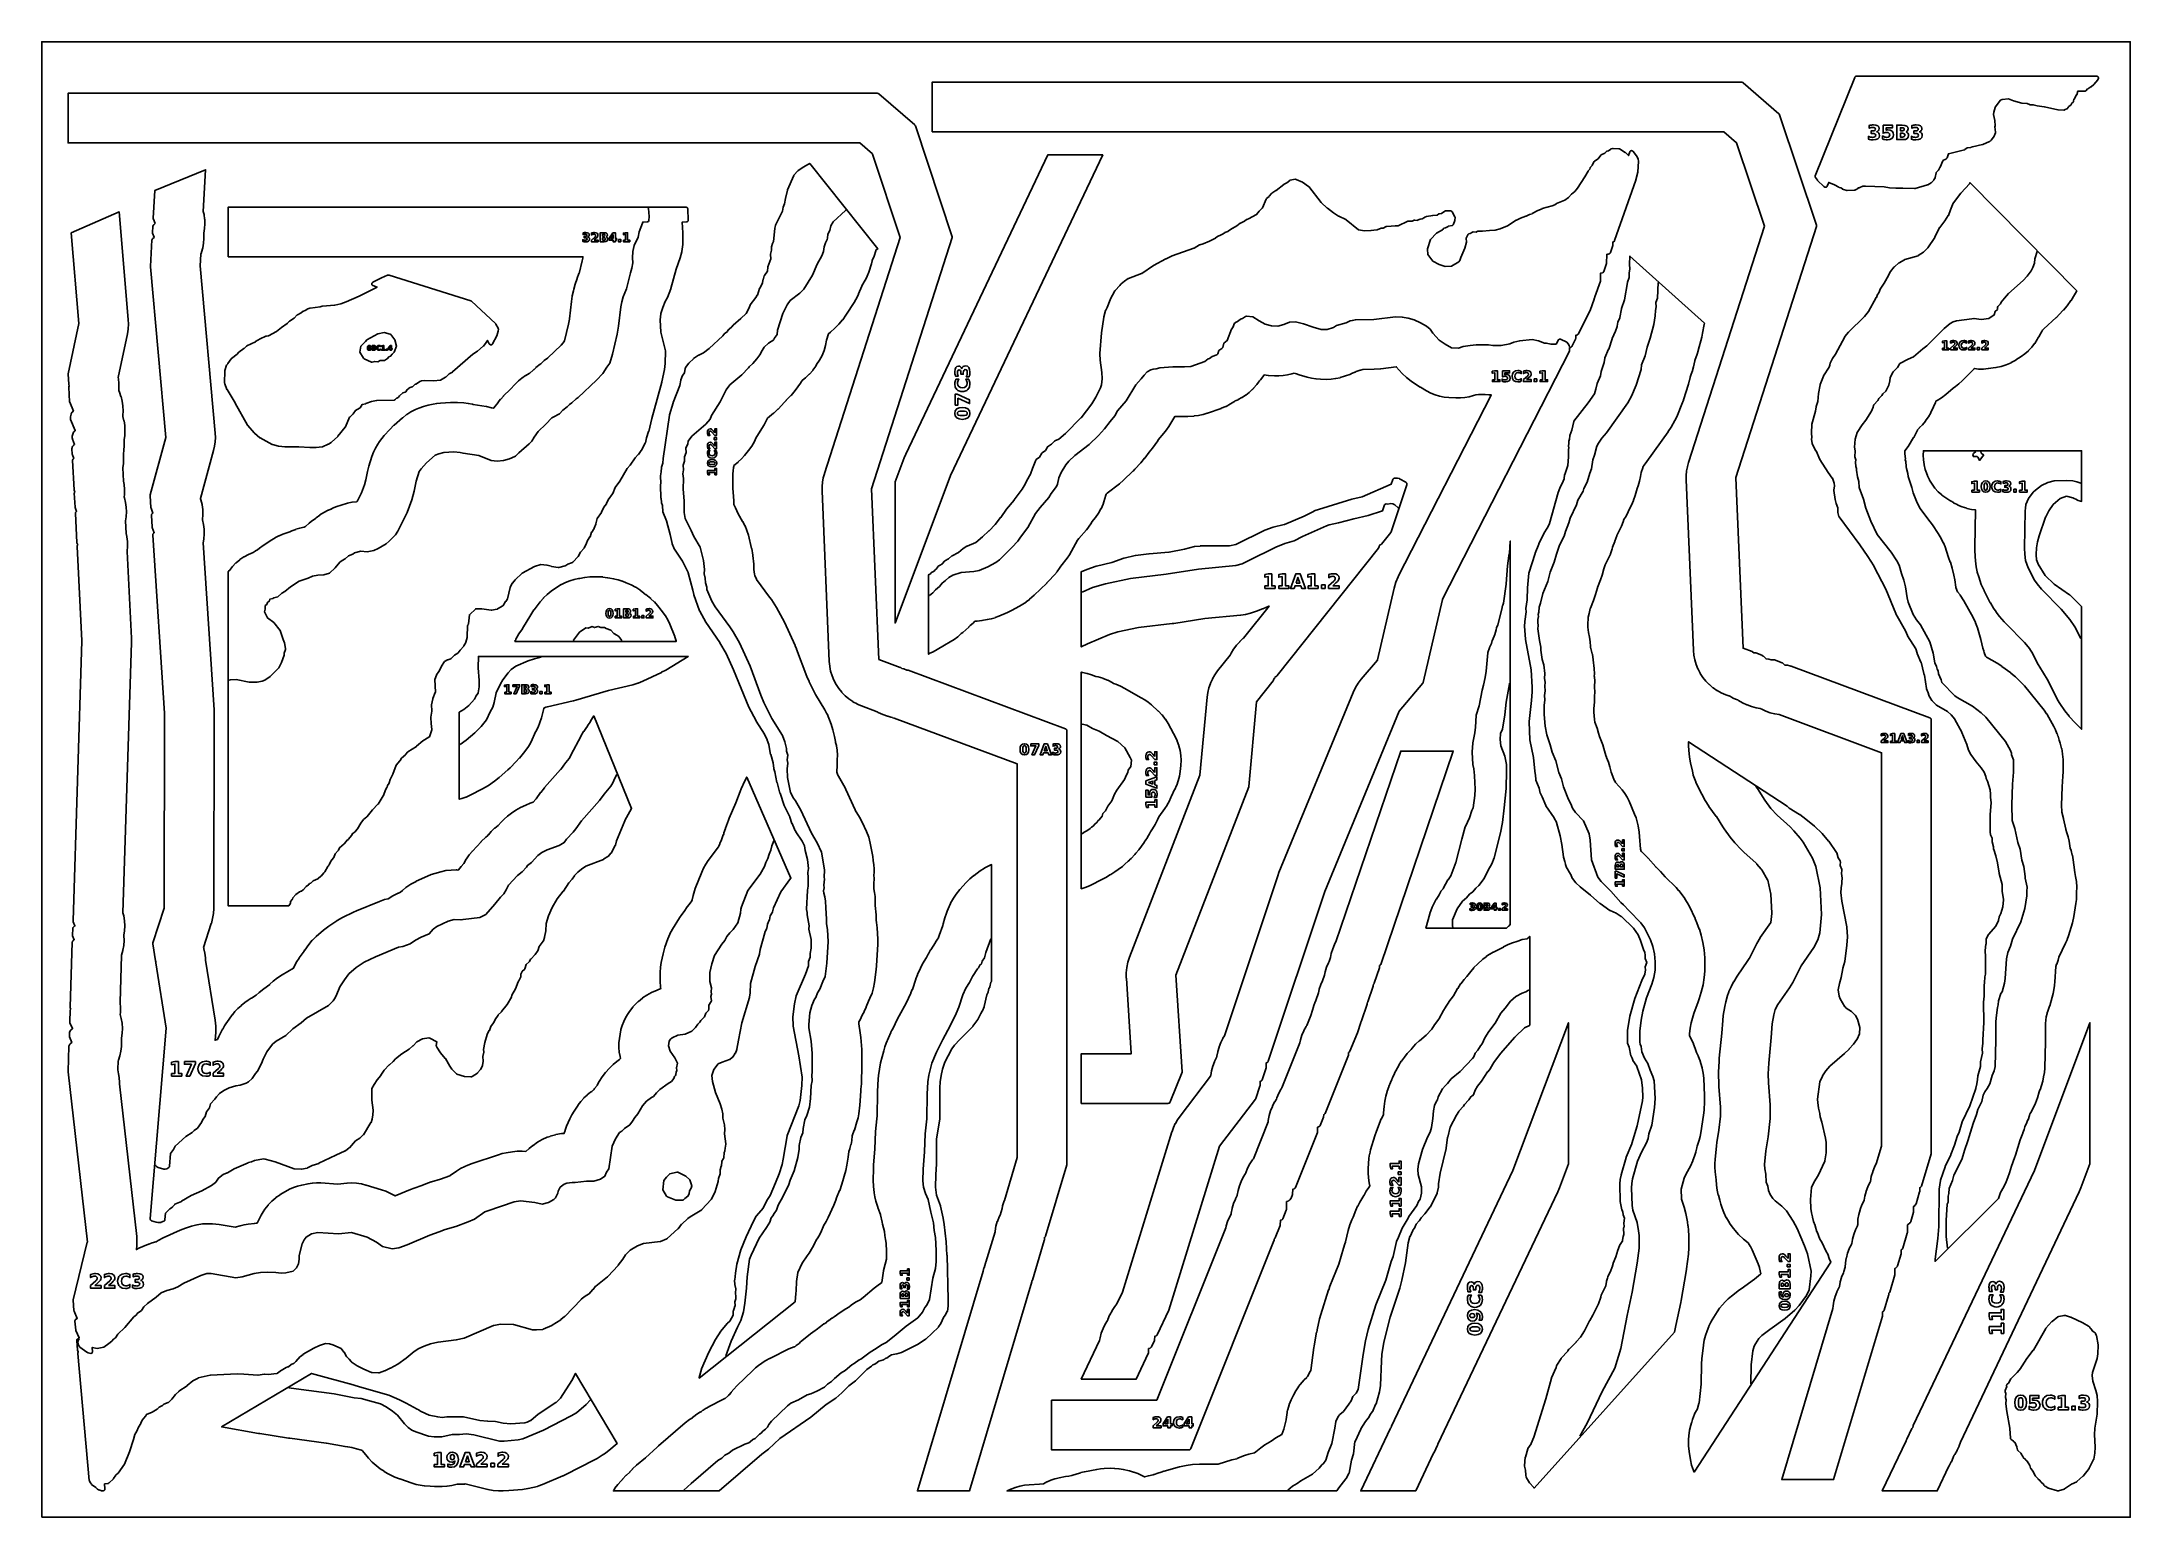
# Model space of a CAD drawing. Header units: millimetres. Extents: x 0 to 841, y 0 to 594.
import ezdxf

# ---------------------------------------------------------------- set-up
doc = ezdxf.new("R2010")
doc.units = ezdxf.units.MM
for name, color, linetype in [('CUT', 1, 'Continuous'), ('ENGRAVE', 5, 'Continuous'), ('SHEET_EDGE_DO_NOT_CUT', 8, 'Continuous')]:
    doc.layers.add(name, color=color, linetype=linetype)

msp = doc.modelspace()

# ---------------------------------------------------------------- linework, layer by layer
at = {"layer": 'CUT'}
for points in [[(336.51, 573.26), (336.55, 573.26), (336.59, 573.25), (336.63, 573.24), (336.82, 573.19), (336.87, 573.18), (336.91, 573.16), (336.95, 573.14), (336.99, 573.11), (337.03, 573.09), (351.53, 560.53), (351.57, 560.49), (351.61, 560.45), (351.72, 560.3), (351.75, 560.26), (351.77, 560.21), (351.79, 560.16), (366.63, 515.51), (366.65, 515.46), (366.66, 515.41), (366.66, 515.36), (366.66, 515.31), (366.65, 515.25), (366.64, 515.2), (334.19, 414.03), (334.18, 414.02), (334.18, 414.01), (337.11, 345.37), (337.11, 345.36), (337.12, 345.35), (345.72, 342.15), (345.77, 342.13), (345.82, 342.1), (345.87, 342.07), (346.36, 341.66), (346.37, 341.65), (346.38, 341.65), (347.05, 341.59), (347.1, 341.58), (347.15, 341.57), (347.2, 341.55), (348.38, 341.06), (348.39, 341.06), (348.4, 341.05), (348.73, 341.01), (348.79, 341), (348.85, 340.99), (412.31, 317.35), (412.35, 317.33), (412.4, 317.3), (412.52, 317.22), (412.56, 317.19), (412.6, 317.16), (412.64, 317.12), (412.67, 317.08), (412.72, 317.01), (412.75, 316.96), (412.77, 316.92), (412.79, 316.87), (412.8, 316.82), (412.83, 316.68), (412.84, 316.63), (412.84, 316.58), (412.83, 141.99), (412.83, 141.94), (412.82, 141.89), (412.81, 141.85), (404.23, 113.17), (404.2, 113.12), (404.18, 113.06), (404.09, 112.91), (404.06, 112.87), (404.03, 112.83), (404, 112.8), (403.97, 112.77), (403.93, 112.74), (403.77, 112.64), (403.76, 112.63), (403.76, 112.62), (403.73, 111.57), (403.73, 111.53), (403.72, 111.49), (403.71, 111.44), (398.92, 95.47), (398.91, 95.42), (398.88, 95.37), (398.76, 95.15), (398.75, 95.13), (398.75, 95.12), (398.73, 94.84), (398.72, 94.79), (398.71, 94.74), (373.52, 10.62), (352.64, 10.62), (379.12, 99.05), (379.13, 99.07), (379.42, 100.4), (379.43, 100.45), (380.04, 102.3), (380.05, 102.35), (380.21, 102.71), (380.22, 102.74), (383.86, 114.88), (383.86, 114.89), (383.86, 114.9), (383.88, 115.16), (383.89, 115.21), (384.23, 117.13), (384.24, 117.18), (384.78, 119.07), (384.8, 119.11), (385.52, 120.93), (385.54, 120.98), (385.88, 121.64), (385.89, 121.65), (385.89, 121.67), (386.68, 124.31), (386.69, 124.33), (386.9, 125.29), (386.91, 125.34), (387.44, 127.02), (387.46, 127.06), (387.62, 127.46), (387.63, 127.48), (392.82, 144.83), (392.83, 144.84), (392.83, 144.86), (392.84, 303.24), (392.84, 303.25), (392.83, 303.26), (343.29, 321.71), (343.26, 321.72), (342.59, 321.89), (342.54, 321.91), (341.92, 322.13), (341.89, 322.14), (340.65, 322.44), (340.6, 322.45), (338.72, 323.13), (338.67, 323.15), (336.86, 324.01), (336.82, 324.03), (336.45, 324.26), (336.44, 324.26), (336.43, 324.27), (330.14, 326.61), (330.11, 326.62), (328.35, 327.38), (328.31, 327.4), (326.64, 328.32), (326.6, 328.34), (325.03, 329.42), (324.99, 329.45), (323.53, 330.67), (323.5, 330.7), (322.17, 332.06), (322.14, 332.1), (320.94, 333.58), (320.91, 333.62), (319.87, 335.22), (319.85, 335.26), (318.97, 336.94), (318.95, 336.99), (318.23, 338.75), (318.22, 338.8), (317.68, 340.62), (317.67, 340.67), (317.31, 342.54), (317.3, 342.59), (317.13, 344.5), (317.13, 344.52), (314.2, 413.16), (314.2, 413.18), (314.2, 414.91), (314.21, 414.95), (314.36, 416.67), (314.37, 416.71), (314.67, 418.4), (314.68, 418.45), (315.14, 420.12), (315.14, 420.14), (345.64, 515.23), (345.65, 515.25), (345.64, 515.26), (334.49, 548.82), (334.48, 548.83), (334.47, 548.84), (329.36, 553.25), (329.35, 553.26), (329.34, 553.26), (10.62, 553.26), (10.62, 573.26), (336.51, 573.26)], [(684.48, 577.76), (684.52, 577.76), (684.57, 577.75), (684.61, 577.74), (684.66, 577.73), (684.98, 577.61), (685.02, 577.59), (685.06, 577.57), (685.1, 577.54), (685.13, 577.52), (699.52, 565.04), (699.56, 565.01), (699.59, 564.97), (699.61, 564.94), (699.76, 564.72), (699.78, 564.68), (699.8, 564.64), (699.82, 564.6), (714.63, 520.14), (714.64, 520.09), (714.65, 520.04), (714.67, 519.89), (714.67, 519.83), (714.67, 519.78), (714.66, 519.73), (714.65, 519.68), (682.19, 418.53), (682.18, 418.52), (682.18, 418.51), (685.11, 349.87), (685.11, 349.86), (685.12, 349.85), (688.74, 348.51), (688.79, 348.48), (688.84, 348.45), (688.88, 348.42), (689.37, 348.02), (689.38, 348.01), (689.39, 348.01), (690.05, 347.99), (690.1, 347.98), (690.15, 347.97), (690.2, 347.96), (692.71, 347.02), (692.75, 347), (692.79, 346.98), (692.84, 346.95), (693.22, 346.66), (693.27, 346.62), (694.36, 345.53), (694.37, 345.52), (694.38, 345.52), (695.33, 345.51), (695.38, 345.51), (695.42, 345.5), (695.47, 345.49), (696.38, 345.22), (696.39, 345.22), (696.4, 345.22), (697.61, 345.17), (697.66, 345.17), (697.71, 345.16), (697.77, 345.14), (700.78, 344.02), (700.82, 344), (700.87, 343.97), (700.91, 343.94), (700.94, 343.91), (701.87, 343.04), (701.88, 343.03), (701.89, 343.03), (702.9, 343.01), (702.95, 343.01), (703, 343), (703.05, 342.99), (703.88, 342.73), (703.89, 342.72), (703.91, 342.72), (704.33, 342.68), (704.37, 342.67), (704.41, 342.66), (704.46, 342.65), (760.31, 321.85), (760.35, 321.83), (760.4, 321.8), (760.52, 321.72), (760.56, 321.69), (760.6, 321.66), (760.64, 321.62), (760.67, 321.58), (760.72, 321.51), (760.75, 321.46), (760.77, 321.42), (760.79, 321.37), (760.8, 321.32), (760.83, 321.18), (760.84, 321.13), (760.84, 321.08), (760.83, 146.49), (760.83, 146.44), (760.82, 146.39), (760.81, 146.35), (756.9, 133.27), (756.88, 133.23), (756.86, 133.19), (756.84, 133.15), (756.73, 132.98), (756.71, 132.94), (756.68, 132.9), (756.65, 132.87), (756.61, 132.84), (756.58, 132.82), (756.27, 132.62), (756.26, 132.62), (756.26, 132.6), (756.22, 131.09), (756.22, 131.04), (756.21, 131), (756.2, 130.96), (754.76, 126.14), (754.74, 126.09), (754.72, 126.04), (754.69, 126), (754.45, 125.65), (754.42, 125.61), (754.38, 125.57), (754.33, 125.53), (753.79, 125.14), (753.78, 125.13), (753.78, 125.12), (753.77, 122.9), (753.76, 122.85), (753.76, 122.81), (753.75, 122.76), (752.62, 119), (752.61, 118.96), (752.59, 118.91), (752.51, 118.77), (752.49, 118.73), (752.46, 118.69), (752.43, 118.65), (751.92, 118.12), (751.89, 118.09), (751.85, 118.06), (751.29, 117.65), (751.28, 117.64), (751.28, 117.63), (751.25, 114.47), (751.24, 114.42), (751.24, 114.38), (751.23, 114.33), (749.4, 108.27), (749.39, 108.22), (749.36, 108.17), (749.34, 108.13), (749.26, 108.01), (749.23, 107.97), (749.2, 107.94), (749.16, 107.91), (749.13, 107.88), (748.79, 107.65), (748.78, 107.64), (748.78, 107.63), (748.76, 106.18), (748.76, 106.14), (748.75, 106.09), (748.74, 106.05), (747.31, 101.26), (747.29, 101.21), (747.27, 101.16), (747.24, 101.12), (746.91, 100.65), (746.88, 100.61), (746.84, 100.57), (746.8, 100.54), (746.28, 100.16), (746.27, 100.15), (746.27, 100.13), (746.24, 97.74), (746.24, 97.7), (746.23, 97.65), (746.22, 97.61), (744.13, 90.65), (744.12, 90.6), (744.1, 90.56), (744.03, 90.44), (744.01, 90.39), (743.98, 90.36), (743.95, 90.32), (743.91, 90.29), (743.77, 90.17), (743.77, 90.16), (743.76, 90.15), (743.73, 89.37), (743.73, 89.33), (743.72, 89.29), (743.71, 89.24), (741.96, 83.4), (741.95, 83.36), (741.93, 83.32), (741.91, 83.28), (741.79, 83.09), (741.76, 83.05), (741.73, 83.01), (741.69, 82.98), (741.66, 82.95), (741.27, 82.67), (741.26, 82.66), (741.26, 82.65), (741.23, 81.02), (741.23, 80.97), (741.22, 80.93), (741.21, 80.88), (721.52, 15.12), (700.64, 15.12), (721.28, 84.06), (721.29, 84.07), (721.29, 84.09), (721.36, 85.07), (721.36, 85.12), (721.68, 86.98), (721.69, 87.02), (722.18, 88.85), (722.2, 88.89), (722.86, 90.66), (722.88, 90.7), (723.71, 92.39), (723.74, 92.44), (723.84, 92.6), (723.84, 92.61), (723.85, 92.62), (723.89, 92.77), (723.89, 92.78), (723.9, 92.79), (723.9, 92.82), (724.24, 94.69), (724.25, 94.74), (724.76, 96.56), (724.78, 96.61), (725.47, 98.38), (725.49, 98.42), (725.72, 98.87), (725.72, 98.88), (725.73, 98.89), (726.25, 100.63), (726.25, 100.65), (726.25, 100.66), (726.36, 102.41), (726.37, 102.46), (726.67, 104.35), (726.68, 104.4), (727.18, 106.25), (727.19, 106.3), (727.86, 108.1), (727.88, 108.14), (728.72, 109.86), (728.75, 109.91), (728.9, 110.15), (728.9, 110.16), (728.91, 110.17), (729.18, 111.85), (729.19, 111.9), (729.69, 113.8), (729.71, 113.84), (730.4, 115.68), (730.42, 115.72), (731.24, 117.36), (731.24, 117.37), (731.24, 117.38), (731.25, 117.88), (731.25, 117.91), (731.37, 119.88), (731.37, 119.93), (731.69, 121.87), (731.7, 121.92), (732.2, 123.81), (732.22, 123.86), (732.92, 125.7), (732.94, 125.74), (733.81, 127.5), (733.84, 127.54), (733.91, 127.66), (733.92, 127.67), (733.92, 127.68), (734.17, 129.26), (734.18, 129.3), (734.67, 131.18), (734.68, 131.23), (735.36, 133.05), (735.38, 133.1), (736.23, 134.85), (736.26, 134.89), (736.37, 135.07), (736.37, 135.08), (736.38, 135.09), (736.38, 135.13), (736.38, 135.18), (736.73, 137.13), (736.74, 137.18), (737.29, 139.09), (737.3, 139.14), (738.04, 140.98), (738.06, 141.03), (738.71, 142.28), (738.71, 142.29), (738.72, 142.3), (740.83, 149.4), (740.84, 149.41), (740.84, 149.42), (740.84, 307.74), (740.84, 307.75), (740.83, 307.76), (699.59, 323.12), (699.58, 323.12), (699.57, 323.13), (697.85, 323.4), (697.81, 323.41), (696.06, 323.85), (696.02, 323.87), (694.32, 324.47), (694.28, 324.49), (692.64, 325.25), (692.6, 325.27), (691.99, 325.63), (691.98, 325.63), (691.97, 325.64), (690.36, 325.89), (690.31, 325.9), (688.49, 326.36), (688.44, 326.38), (686.68, 327.02), (686.63, 327.04), (684.93, 327.85), (684.89, 327.87), (683.28, 328.84), (683.24, 328.86), (683.06, 329), (683.05, 329.01), (683.04, 329.01), (682.87, 329.06), (682.83, 329.07), (681.02, 329.8), (680.97, 329.82), (679.45, 330.62), (679.42, 330.63), (678.11, 331.12), (678.09, 331.13), (676.33, 331.89), (676.29, 331.91), (674.63, 332.83), (674.58, 332.85), (673.02, 333.93), (672.98, 333.96), (671.52, 335.18), (671.49, 335.22), (670.16, 336.57), (670.13, 336.61), (668.94, 338.09), (668.91, 338.13), (667.87, 339.72), (667.84, 339.77), (666.96, 341.45), (666.94, 341.5), (666.23, 343.26), (666.21, 343.3), (665.68, 345.13), (665.67, 345.18), (665.31, 347.04), (665.3, 347.09), (665.13, 349), (665.13, 349.02), (662.2, 417.66), (662.2, 417.68), (662.2, 419.41), (662.21, 419.45), (662.36, 421.17), (662.37, 421.21), (662.67, 422.9), (662.68, 422.95), (663.14, 424.62), (663.14, 424.64), (693.67, 519.76), (693.67, 519.77), (693.67, 519.78), (682.49, 553.33), (682.48, 553.34), (682.47, 553.35), (677.4, 557.75), (677.39, 557.76), (677.38, 557.76), (358.62, 557.76), (358.62, 577.76), (684.48, 577.76)], [(731.08, 534.77), (731.05, 534.74), (731.01, 534.71), (730.97, 534.69), (730.09, 534.26), (730.04, 534.24), (729.99, 534.23), (729.94, 534.22), (729.89, 534.21), (727.03, 534.13), (726.98, 534.13), (726.94, 534.13), (726.89, 534.14), (726.85, 534.15), (725.2, 534.73), (725.16, 534.75), (725.12, 534.77), (725.08, 534.79), (724.44, 535.23), (724.43, 535.24), (724.42, 535.24), (723.82, 535.4), (723.77, 535.42), (723.72, 535.45), (721.93, 536.43), (721.9, 536.44), (719.59, 537.4), (719.58, 537.41), (719.57, 537.4), (718.91, 535.82), (718.88, 535.77), (718.85, 535.73), (718.82, 535.68), (718.78, 535.65), (718.74, 535.61), (718.67, 535.56), (718.63, 535.53), (718.59, 535.51), (718.55, 535.49), (718.5, 535.48), (718.46, 535.47), (718.41, 535.46), (718.26, 535.45), (718.21, 535.44), (718.16, 535.45), (718.12, 535.46), (718.07, 535.47), (718.02, 535.49), (717.98, 535.51), (717.78, 535.62), (717.74, 535.64), (717.71, 535.67), (717.67, 535.7), (715.09, 538.17), (715.06, 538.2), (715.03, 538.24), (714.26, 539.33), (714.24, 539.36), (714.22, 539.4), (714.2, 539.44), (714.19, 539.49), (714.14, 539.65), (714.13, 539.69), (714.13, 539.73), (714.13, 539.78), (714.13, 539.82), (714.14, 539.87), (714.16, 540), (714.17, 540.04), (714.19, 540.09), (730.04, 579.65), (730.06, 579.69), (730.09, 579.73), (730.17, 579.86), (730.2, 579.9), (730.23, 579.93), (730.27, 579.97), (730.31, 580), (730.38, 580.05), (730.43, 580.07), (730.47, 580.1), (730.52, 580.11), (730.57, 580.12), (730.71, 580.15), (730.76, 580.16), (730.81, 580.16), (827.42, 580.16), (827.46, 580.16), (827.51, 580.15), (827.56, 580.14), (827.76, 580.08), (827.8, 580.07), (827.84, 580.05), (827.89, 580.02), (827.93, 580), (827.96, 579.96), (827.99, 579.93), (828.08, 579.83), (828.11, 579.79), (828.13, 579.75), (828.15, 579.71), (828.17, 579.66), (828.19, 579.62), (828.19, 579.57), (828.21, 579.43), (828.21, 579.39), (828.21, 579.34), (828.21, 579.3), (828.2, 579.25), (828.19, 579.21), (828.17, 579.16), (828.02, 578.85), (828, 578.81), (827.98, 578.77), (827.95, 578.74), (826.37, 576.81), (826.34, 576.78), (826.31, 576.75), (825.27, 575.86), (825.23, 575.83), (825.18, 575.8), (823.87, 575.09), (823.86, 575.08), (823.85, 575.07), (823.31, 574.4), (823.28, 574.37), (823.24, 574.33), (823.2, 574.3), (823.16, 574.28), (823.11, 574.25), (823.06, 574.24), (822.88, 574.18), (822.83, 574.17), (822.79, 574.17), (822.74, 574.16), (819.95, 574.16), (819.94, 574.16), (819.94, 574.15), (819.45, 572.7), (819.43, 572.66), (819.4, 572.61), (818.36, 570.85), (818.35, 570.84), (818.35, 570.83), (818.21, 570.06), (818.2, 570.01), (818.19, 569.97), (818.17, 569.93), (818.12, 569.83), (818.1, 569.79), (818.07, 569.74), (818.03, 569.7), (817.99, 569.67), (817.47, 569.25), (817.46, 569.24), (817.45, 569.23), (817.02, 568.48), (816.99, 568.44), (816.96, 568.4), (816.93, 568.36), (816.89, 568.33), (816.85, 568.3), (816.28, 567.94), (816.27, 567.93), (816.26, 567.92), (815.85, 567.35), (815.83, 567.31), (815.8, 567.28), (815.76, 567.25), (815.73, 567.22), (815.69, 567.2), (814.55, 566.57), (814.51, 566.55), (814.47, 566.53), (814.42, 566.52), (814.37, 566.51), (814.33, 566.5), (814.28, 566.5), (811.92, 566.64), (811.88, 566.64), (811.84, 566.65), (806.42, 567.79), (806.41, 567.79), (803.59, 568.18), (803.53, 568.19), (801.95, 568.62), (801.93, 568.62), (801.92, 568.62), (800.64, 568.65), (800.6, 568.66), (800.56, 568.66), (800.52, 568.67), (800.47, 568.69), (799.44, 569.09), (799.43, 569.09), (799.42, 569.09), (797.42, 569.31), (797.38, 569.32), (797.34, 569.33), (793.99, 570.26), (793.93, 570.27), (791.94, 571.07), (791.93, 571.07), (791.92, 571.07), (789.44, 570.74), (789.43, 570.74), (789.42, 570.74), (788.76, 570.45), (788.75, 570.45), (788.74, 570.44), (786.6, 567.61), (786.6, 567.6), (786.59, 567.59), (786.07, 565.62), (786.07, 565.61), (785.89, 564.77), (785.89, 564.76), (785.89, 564.75), (786.46, 562.31), (786.47, 562.26), (786.47, 562.22), (786.57, 560.3), (786.57, 560.26), (786.57, 560.22), (786.56, 560.18), (786.48, 559.78), (786.48, 559.76), (786.48, 559.75), (786.75, 557.61), (786.76, 557.56), (786.75, 557.51), (786.75, 557.45), (786.73, 557.4), (786.72, 557.35), (786.02, 555.74), (786, 555.7), (785.97, 555.65), (785.05, 554.35), (785.02, 554.31), (784.98, 554.27), (784.93, 554.24), (784.41, 553.86), (784.37, 553.83), (784.32, 553.81), (781.64, 552.63), (781.59, 552.61), (781.54, 552.6), (777.48, 551.75), (777.47, 551.75), (777.46, 551.75), (776.95, 551.53), (776.91, 551.52), (776.87, 551.51), (776.83, 551.5), (775.42, 551.29), (775.41, 551.29), (775.4, 551.28), (774.43, 550.6), (774.39, 550.58), (774.35, 550.56), (774.31, 550.54), (774.27, 550.53), (767.79, 548.92), (767.77, 548.92), (767.77, 548.91), (767.27, 547.33), (767.25, 547.28), (767.23, 547.24), (767.2, 547.19), (767.17, 547.15), (766.9, 546.84), (766.86, 546.8), (766.82, 546.77), (766.78, 546.74), (766.74, 546.72), (765.57, 546.14), (765.56, 546.14), (765.55, 546.12), (764.42, 543.47), (764.39, 543.42), (763.75, 542.31), (763.72, 542.27), (763.69, 542.23), (762.89, 541.32), (762.89, 541.31), (762.88, 541.3), (762.45, 539.37), (762.44, 539.32), (762.42, 539.28), (762.4, 539.24), (761.96, 538.42), (761.93, 538.37), (761.89, 538.32), (760.94, 537.3), (760.91, 537.27), (760.87, 537.24), (760.84, 537.21), (759.52, 536.4), (759.48, 536.38), (759.44, 536.36), (759.39, 536.35), (754.34, 534.92), (754.29, 534.9), (754.24, 534.9), (754.19, 534.9), (749.45, 535.09), (749.44, 535.09), (746.64, 535.05), (746.6, 535.05), (744.06, 535.21), (744, 535.22), (741.92, 535.59), (741.89, 535.6), (734.45, 535.91), (734.44, 535.91), (733.33, 535.87), (733.32, 535.87), (733.31, 535.87), (732.06, 535.3), (732.01, 535.28), (731.97, 535.27), (731.92, 535.26), (731.5, 535.2), (731.49, 535.2), (731.48, 535.19), (731.11, 534.8), (731.08, 534.77)], [(365.97, 419.44), (365.97, 419.42), (343.62, 359.96), (343.62, 416.82), (347.25, 426.45), (347.25, 426.47), (347.9, 428), (347.91, 428.02), (405.09, 548.42), (427.23, 548.42), (365.97, 419.44)], [(357.68, 379.67), (357.69, 379.68), (357.7, 379.69), (358.18, 380.26), (358.21, 380.3), (358.25, 380.33), (358.29, 380.36), (358.33, 380.38), (359.31, 380.89), (359.32, 380.89), (359.32, 380.9), (359.6, 381.31), (359.63, 381.35), (359.66, 381.39), (359.7, 381.42), (359.73, 381.45), (359.78, 381.47), (360.18, 381.69), (360.19, 381.7), (360.2, 381.71), (360.82, 382.68), (360.85, 382.72), (360.89, 382.76), (360.93, 382.79), (360.97, 382.83), (361.01, 382.85), (362.05, 383.39), (362.06, 383.39), (362.07, 383.4), (362.26, 383.63), (362.29, 383.66), (362.33, 383.69), (362.37, 383.72), (362.41, 383.75), (362.68, 383.89), (362.69, 383.89), (362.7, 383.9), (363.53, 384.92), (363.56, 384.96), (363.6, 384.99), (363.63, 385.01), (363.67, 385.04), (365.11, 385.89), (365.12, 385.89), (365.12, 385.9), (366.43, 387.02), (366.47, 387.04), (366.5, 387.06), (366.54, 387.08), (369.19, 388.39), (369.2, 388.39), (369.21, 388.4), (371.02, 390), (371.06, 390.03), (371.1, 390.05), (372.56, 390.91), (372.62, 390.94), (376.12, 392.45), (376.13, 392.45), (376.14, 392.46), (378.85, 394.71), (378.86, 394.72), (381.43, 397.16), (381.44, 397.16), (383.89, 399.7), (383.9, 399.72), (386.13, 402.42), (386.14, 402.43), (388.51, 405.85), (388.54, 405.88), (391.57, 409.51), (391.58, 409.53), (394.76, 413.83), (394.77, 413.84), (396.04, 415.88), (396.04, 415.89), (396.05, 415.9), (396.48, 417.05), (396.5, 417.09), (396.52, 417.12), (398.31, 420.25), (398.32, 420.27), (398.32, 420.28), (398.9, 422.2), (398.92, 422.25), (400.3, 425.61), (400.33, 425.66), (400.35, 425.7), (400.39, 425.74), (400.42, 425.78), (400.46, 425.82), (401.76, 426.81), (401.76, 426.82), (401.77, 426.83), (402.67, 428.33), (402.7, 428.37), (402.74, 428.41), (402.77, 428.45), (402.82, 428.48), (404.15, 429.41), (404.16, 429.42), (404.17, 429.43), (405.17, 431.05), (405.2, 431.09), (405.23, 431.12), (405.26, 431.16), (405.3, 431.19), (405.34, 431.21), (406.59, 431.97), (406.6, 431.98), (406.61, 431.99), (407.83, 433.19), (407.87, 433.23), (407.92, 433.26), (407.96, 433.29), (409.53, 434.04), (409.53, 434.05), (409.54, 434.06), (412.22, 436.33), (412.23, 436.34), (418.48, 442.54), (418.5, 442.57), (422.81, 448.23), (422.83, 448.25), (424.45, 450.9), (424.46, 450.92), (426.37, 454.72), (426.37, 454.73), (426.38, 454.74), (426.71, 455.88), (426.71, 455.89), (426.71, 455.9), (427, 458.37), (427, 458.38), (427, 458.39), (426.89, 460.9), (426.89, 460.92), (426.16, 465.81), (426.15, 465.88), (426.1, 468.4), (426.1, 468.45), (426.69, 476.84), (426.69, 476.88), (427.7, 483.17), (427.71, 483.23), (428.41, 485.79), (428.42, 485.84), (428.44, 485.88), (428.46, 485.91), (429.08, 486.99), (429.09, 487), (429.09, 487.01), (430.18, 490.16), (430.2, 490.2), (430.21, 490.23), (432.13, 493.73), (432.15, 493.76), (432.18, 493.8), (432.21, 493.83), (434.15, 495.87), (434.15, 495.88), (434.16, 495.89), (434.57, 496.48), (434.59, 496.51), (434.62, 496.54), (434.66, 496.57), (435.94, 497.66), (435.99, 497.69), (437.46, 498.66), (437.51, 498.68), (437.57, 498.71), (442.9, 500.66), (442.91, 500.67), (442.93, 500.68), (447.7, 503.9), (447.74, 503.92), (452.7, 506.66), (452.73, 506.68), (455.2, 507.82), (455.25, 507.84), (463.98, 510.88), (463.99, 510.89), (464, 510.89), (466.24, 512.22), (466.29, 512.24), (466.35, 512.26), (467.7, 512.67), (467.73, 512.68), (470.19, 513.75), (470.21, 513.76), (472.66, 515), (472.67, 515), (472.68, 515.01), (473.13, 515.37), (473.18, 515.4), (473.23, 515.43), (475.16, 516.38), (475.18, 516.39), (476.37, 517.15), (476.41, 517.17), (476.45, 517.19), (477.68, 517.68), (477.69, 517.68), (477.7, 517.69), (479.51, 518.95), (479.57, 518.99), (481.23, 519.84), (481.24, 519.84), (481.25, 519.85), (482.56, 520.97), (482.6, 521), (482.63, 521.02), (482.67, 521.04), (484.26, 521.81), (484.27, 521.82), (484.28, 521.82), (485.07, 522.41), (485.11, 522.44), (485.16, 522.47), (485.22, 522.49), (485.89, 522.71), (485.9, 522.71), (485.91, 522.71), (489.15, 524.42), (489.16, 524.42), (489.17, 524.44), (490.17, 525.77), (490.19, 525.8), (490.22, 525.82), (491.5, 527.07), (491.51, 527.08), (491.51, 527.09), (493.1, 530.68), (493.12, 530.72), (493.14, 530.76), (493.17, 530.8), (493.2, 530.83), (493.23, 530.86), (494.3, 531.77), (494.31, 531.78), (494.31, 531.78), (495.14, 532.95), (495.18, 532.99), (495.21, 533.03), (495.25, 533.06), (495.29, 533.09), (496.99, 534.1), (497.02, 534.12), (500.15, 536.6), (500.2, 536.63), (500.25, 536.66), (501.38, 537.19), (501.39, 537.19), (501.4, 537.2), (502.53, 538.19), (502.57, 538.22), (502.61, 538.25), (502.65, 538.27), (502.69, 538.29), (502.74, 538.3), (502.78, 538.31), (504.71, 538.63), (504.75, 538.64), (504.79, 538.64), (504.84, 538.63), (504.88, 538.63), (505.05, 538.6), (505.11, 538.58), (505.16, 538.57), (507.64, 537.53), (507.69, 537.5), (507.74, 537.47), (510.1, 535.77), (510.14, 535.74), (510.17, 535.7), (510.2, 535.67), (515.19, 529.29), (515.19, 529.28), (515.2, 529.27), (517.67, 527.05), (517.69, 527.03), (520.17, 525.14), (520.19, 525.13), (522.23, 523.84), (522.26, 523.82), (525.13, 522.44), (525.19, 522.41), (525.24, 522.37), (530.18, 518.3), (530.19, 518.29), (530.2, 518.29), (532.68, 517.95), (532.69, 517.95), (532.7, 517.95), (535.2, 518), (535.21, 518.01), (537.68, 518.25), (537.69, 518.25), (537.7, 518.25), (539.4, 518.96), (539.44, 518.97), (539.48, 518.99), (539.53, 518.99), (539.57, 519), (540.18, 519.02), (540.19, 519.02), (540.2, 519.02), (541.42, 519.61), (541.47, 519.63), (541.51, 519.65), (541.55, 519.66), (541.6, 519.66), (545.08, 519.94), (545.12, 519.95), (545.17, 519.94), (546.23, 519.85), (546.24, 519.85), (546.25, 519.85), (550.06, 521.72), (550.11, 521.74), (550.17, 521.76), (550.22, 521.77), (550.27, 521.77), (551.77, 521.8), (551.78, 521.81), (551.79, 521.81), (552.68, 522.13), (552.73, 522.14), (552.77, 522.15), (552.82, 522.16), (552.87, 522.16), (553.96, 522.11), (553.97, 522.11), (553.98, 522.12), (555.03, 522.59), (555.08, 522.6), (555.12, 522.62), (555.17, 522.62), (555.21, 522.63), (555.91, 522.66), (555.92, 522.67), (555.93, 522.67), (556.82, 523.32), (556.86, 523.35), (556.9, 523.37), (556.95, 523.39), (557.61, 523.62), (557.68, 523.63), (560.15, 524.11), (560.19, 524.11), (560.23, 524.12), (561.92, 524.15), (561.93, 524.15), (561.94, 524.16), (562.6, 524.67), (562.64, 524.7), (562.69, 524.72), (562.74, 524.75), (562.79, 524.76), (562.84, 524.77), (563.69, 524.88), (563.7, 524.89), (563.71, 524.89), (564.95, 525.8), (565, 525.83), (565.04, 525.85), (565.18, 525.91), (565.23, 525.93), (565.28, 525.95), (565.33, 525.96), (565.38, 525.96), (567.19, 525.98), (567.23, 525.98), (567.27, 525.98), (567.31, 525.97), (567.47, 525.93), (567.52, 525.92), (567.57, 525.9), (567.61, 525.87), (567.66, 525.84), (567.7, 525.81), (567.85, 525.66), (567.89, 525.62), (567.92, 525.58), (567.95, 525.54), (569.05, 523.52), (569.08, 523.47), (569.09, 523.43), (569.1, 523.38), (569.11, 523.33), (569.12, 523.28), (569.11, 523.23), (569.01, 522.13), (569, 522.08), (568.99, 522.03), (568.51, 520.52), (568.5, 520.47), (568.48, 520.43), (568.45, 520.39), (568.42, 520.35), (568.39, 520.32), (568.36, 520.28), (568.23, 520.18), (568.19, 520.15), (568.15, 520.12), (568.11, 520.1), (568.07, 520.09), (568.02, 520.07), (566.39, 519.71), (566.38, 519.7), (566.37, 519.7), (565.27, 519.11), (565.22, 519.08), (565.16, 519.06), (564.66, 518.94), (564.65, 518.93), (564.64, 518.92), (564.24, 518.42), (564.2, 518.39), (564.16, 518.35), (564.12, 518.32), (564.08, 518.3), (561.6, 517), (561.59, 516.99), (561.58, 516.98), (559.18, 514.42), (559.17, 514.41), (559.17, 514.4), (558.01, 510.59), (558.01, 510.58), (558.01, 510.56), (558.19, 508.4), (558.19, 508.39), (558.2, 508.38), (560.18, 505.69), (560.19, 505.68), (560.2, 505.68), (562.68, 504.33), (562.69, 504.33), (562.7, 504.32), (565.09, 503.48), (565.11, 503.48), (565.12, 503.48), (567.68, 503.7), (567.69, 503.7), (567.7, 503.71), (570.61, 505.43), (570.62, 505.44), (570.63, 505.44), (571.06, 505.88), (571.07, 505.89), (571.07, 505.9), (571.45, 507.16), (571.47, 507.21), (573.03, 510.86), (573.04, 510.89), (573.76, 513.36), (573.76, 513.37), (573.76, 513.38), (573.64, 514.93), (573.64, 514.98), (573.64, 515.03), (573.65, 515.07), (573.66, 515.12), (573.67, 515.16), (573.69, 515.2), (574.24, 516.28), (574.27, 516.32), (574.29, 516.35), (574.32, 516.39), (574.42, 516.5), (574.45, 516.53), (574.49, 516.56), (574.52, 516.59), (574.56, 516.61), (574.6, 516.63), (574.65, 516.65), (575.18, 516.81), (575.19, 516.82), (575.2, 516.82), (576.11, 517.35), (576.16, 517.38), (576.21, 517.4), (576.26, 517.41), (576.31, 517.42), (576.37, 517.42), (577.68, 517.41), (577.69, 517.41), (577.7, 517.42), (578.33, 517.72), (578.38, 517.73), (578.42, 517.75), (578.46, 517.76), (578.51, 517.76), (578.55, 517.77), (580.2, 517.76), (580.23, 517.76), (582.97, 518.06), (583.01, 518.06), (585.18, 518.12), (585.19, 518.12), (585.2, 518.12), (587.3, 518.74), (587.33, 518.75), (590.18, 519.95), (590.19, 519.96), (590.2, 519.96), (593.79, 522.2), (593.84, 522.22), (595.47, 523.01), (595.53, 523.03), (597.68, 523.75), (597.69, 523.75), (597.7, 523.76), (599.04, 524.47), (599.09, 524.49), (599.14, 524.5), (600.18, 524.79), (600.19, 524.8), (600.2, 524.8), (602.45, 526.05), (602.49, 526.07), (604.18, 526.8), (604.24, 526.82), (608.17, 527.93), (608.2, 527.94), (609.27, 528.39), (609.28, 528.39), (609.3, 528.4), (609.84, 528.79), (609.89, 528.82), (609.95, 528.85), (613.34, 530.23), (613.35, 530.23), (613.36, 530.24), (614.81, 531.26), (614.82, 531.27), (614.83, 531.28), (616.01, 532.6), (616.05, 532.64), (617.32, 533.75), (617.32, 533.76), (617.33, 533.77), (618.43, 535.11), (618.44, 535.13), (621.41, 539.64), (621.42, 539.66), (622.67, 541.93), (622.7, 541.97), (622.72, 542.01), (623.33, 542.74), (623.33, 542.75), (623.34, 542.76), (623.52, 543.29), (623.54, 543.33), (623.56, 543.38), (623.59, 543.42), (623.62, 543.46), (624.31, 544.25), (624.32, 544.26), (624.33, 544.27), (625.17, 545.75), (625.19, 545.79), (625.22, 545.82), (625.25, 545.86), (625.28, 545.89), (625.32, 545.92), (626.7, 546.87), (626.71, 546.88), (626.71, 546.89), (627.83, 548.3), (627.86, 548.34), (627.9, 548.37), (627.94, 548.4), (627.99, 548.43), (629.39, 549.18), (629.39, 549.19), (629.4, 549.2), (630.12, 549.87), (630.15, 549.9), (630.19, 549.93), (630.23, 549.95), (630.28, 549.97), (630.33, 549.98), (630.92, 550.15), (630.93, 550.15), (630.94, 550.16), (631.86, 550.83), (631.9, 550.86), (631.95, 550.89), (632, 550.91), (632.53, 551.08), (632.57, 551.09), (632.62, 551.1), (632.67, 551.1), (632.72, 551.1), (635.07, 550.91), (635.12, 550.9), (635.16, 550.89), (635.2, 550.88), (635.24, 550.86), (635.28, 550.84), (637.63, 549.49), (637.67, 549.47), (637.7, 549.44), (637.73, 549.41), (638.97, 548.2), (638.97, 548.19), (638.98, 548.2), (639.55, 549.76), (639.57, 549.8), (639.59, 549.84), (639.62, 549.88), (639.65, 549.91), (639.68, 549.95), (639.72, 549.98), (639.82, 550.06), (639.86, 550.09), (639.91, 550.11), (639.95, 550.13), (640, 550.15), (640.04, 550.16), (640.09, 550.16), (640.21, 550.17), (640.26, 550.17), (640.31, 550.17), (640.36, 550.16), (640.41, 550.15), (640.46, 550.13), (640.51, 550.1), (640.71, 549.98), (640.75, 549.95), (640.79, 549.92), (640.82, 549.89), (640.85, 549.85), (642.16, 548.11), (642.18, 548.08), (642.2, 548.04), (642.83, 546.84), (642.85, 546.79), (642.87, 546.74), (642.88, 546.69), (643.02, 545.94), (643.02, 545.9), (643.02, 545.86), (643.02, 545.82), (642.68, 541.6), (642.68, 541.56), (642.67, 541.52), (641.89, 538.36), (641.88, 538.31), (633.37, 513.96), (633.36, 513.92), (633.33, 513.87), (633.31, 513.83), (633.18, 513.66), (633.15, 513.62), (633.12, 513.59), (633.08, 513.56), (633.04, 513.53), (633, 513.51), (632.95, 513.49), (632.71, 513.4), (632.7, 513.39), (632.7, 513.38), (632.68, 512.07), (632.68, 512.02), (632.67, 511.97), (632.66, 511.92), (631.69, 509.13), (631.67, 509.09), (631.65, 509.05), (631.63, 509.02), (631.52, 508.86), (631.49, 508.81), (631.45, 508.77), (631.41, 508.74), (631.37, 508.71), (631.25, 508.63), (631.2, 508.6), (631.14, 508.58), (630.78, 508.47), (630.73, 508.45), (630.68, 508.45), (630.22, 508.39), (630.2, 508.39), (630.2, 508.38), (630.16, 504.85), (630.16, 504.79), (630.15, 504.74), (630.13, 504.68), (629.01, 501.5), (628.99, 501.45), (628.96, 501.41), (628.93, 501.36), (628.89, 501.32), (628.86, 501.29), (628.67, 501.13), (628.63, 501.1), (628.59, 501.08), (628.54, 501.06), (628.49, 501.04), (628.44, 501.03), (627.72, 500.89), (627.71, 500.89), (627.71, 500.88), (627.69, 497.78), (627.68, 497.73), (627.68, 497.67), (627.66, 497.62), (625.45, 491.27), (625.43, 491.23), (625.41, 491.19), (625.39, 491.15), (625.22, 490.9), (625.21, 490.89), (625.21, 490.88), (625.17, 490.53), (625.17, 490.48), (625.15, 490.42), (623.56, 485.88), (623.53, 485.82), (618.66, 476.31), (618.64, 476.27), (618.61, 476.23), (618.58, 476.2), (618.55, 476.16), (618.41, 476.04), (618.37, 476.01), (618.33, 475.99), (618.29, 475.97), (618.25, 475.95), (618.21, 475.93), (618.16, 475.92), (617.75, 475.85), (617.74, 475.85), (617.74, 475.84), (617.73, 474.67), (617.73, 474.62), (617.72, 474.58), (617.71, 474.53), (617.66, 474.37), (617.65, 474.33), (617.63, 474.29), (616.12, 471.34), (616.09, 471.29), (616.06, 471.25), (616.03, 471.21), (615.99, 471.18), (615.82, 471.04), (615.79, 471.02), (615.75, 470.99), (615.71, 470.97), (615.66, 470.96), (615.62, 470.95), (615.58, 470.94), (615.26, 470.89), (615.25, 470.89), (615.25, 470.88), (615.24, 469.81), (615.24, 469.76), (615.23, 469.72), (615.22, 469.67), (615.18, 469.51), (615.16, 469.47), (615.14, 469.43), (564.04, 369.56), (564.04, 369.55), (564.03, 369.53), (556.27, 336.07), (556.26, 336.02), (556.24, 335.98), (556.22, 335.94), (556.14, 335.79), (556.11, 335.75), (556.08, 335.72), (546.59, 324.49), (546.58, 324.48), (546.58, 324.46), (516.67, 251.94), (516.67, 251.92), (493.91, 183.59), (493.89, 183.55), (493.87, 183.5), (493.84, 183.46), (493.72, 183.29), (493.69, 183.25), (493.65, 183.21), (493.62, 183.18), (493.57, 183.15), (493.53, 183.13), (493.48, 183.11), (493.12, 182.98), (493.11, 182.97), (493.11, 182.96), (493.05, 181.07), (493.04, 181.02), (493.04, 180.98), (493.02, 180.93), (491.39, 176.04), (491.37, 176), (491.35, 175.95), (491.32, 175.91), (491.29, 175.87), (491.16, 175.72), (491.13, 175.69), (491.1, 175.66), (491.06, 175.63), (491.02, 175.61), (490.98, 175.59), (490.94, 175.57), (490.64, 175.48), (490.63, 175.47), (490.63, 175.46), (490.59, 173.7), (490.58, 173.65), (490.58, 173.61), (490.56, 173.56), (488.88, 168.51), (488.86, 168.46), (488.84, 168.41), (488.81, 168.37), (474.26, 149.34), (474.25, 149.33), (474.25, 149.32), (453.9, 83.38), (453.87, 83.31), (449.19, 73.46), (449.17, 73.41), (449.13, 73.36), (449.1, 73.32), (448.98, 73.2), (448.94, 73.17), (448.89, 73.14), (448.85, 73.11), (448.8, 73.09), (448.21, 72.87), (448.2, 72.86), (448.2, 72.85), (448.11, 71.27), (448.11, 71.22), (448.1, 71.17), (448.08, 71.13), (448.06, 71.08), (446.9, 68.63), (446.88, 68.59), (446.86, 68.56), (446.83, 68.52), (446.8, 68.49), (446.53, 68.22), (446.49, 68.19), (446.45, 68.16), (446.41, 68.14), (446.36, 68.12), (445.74, 67.87), (445.73, 67.87), (445.73, 67.86), (445.7, 66.3), (445.69, 66.24), (445.68, 66.19), (445.64, 65.99), (445.62, 65.94), (445.6, 65.89), (440.73, 55.62), (418.59, 55.62), (425.97, 71.17), (425.97, 71.18), (425.97, 71.19), (426.14, 72.18), (426.15, 72.23), (426.66, 74.09), (426.67, 74.14), (427.36, 75.94), (427.38, 75.98), (428.24, 77.71), (428.27, 77.75), (429.17, 79.18), (429.18, 79.19), (429.18, 79.2), (429.27, 79.52), (429.29, 79.57), (430.03, 81.38), (430.05, 81.42), (430.97, 83.14), (430.99, 83.19), (432.07, 84.81), (432.1, 84.85), (432.94, 85.87), (432.95, 85.88), (432.96, 85.89), (435.2, 90.6), (435.21, 90.64), (455.13, 155.22), (455.14, 155.24), (455.73, 156.87), (455.74, 156.92), (456.46, 158.48), (456.48, 158.52), (457.34, 160.02), (457.36, 160.05), (458.36, 161.48), (458.37, 161.49), (470.68, 177.59), (470.69, 177.6), (470.69, 177.62), (470.7, 177.8), (470.71, 177.84), (471.02, 179.7), (471.03, 179.75), (471.51, 181.57), (471.53, 181.62), (472.18, 183.39), (472.2, 183.43), (473.03, 185.13), (473.05, 185.17), (473.2, 185.41), (473.21, 185.42), (473.21, 185.43), (473.22, 185.52), (473.22, 185.57), (473.55, 187.41), (473.56, 187.46), (474.06, 189.26), (474.07, 189.31), (474.75, 191.06), (474.76, 191.1), (475.6, 192.77), (475.62, 192.82), (476.21, 193.76), (476.22, 193.77), (476.22, 193.78), (497.69, 258.24), (497.7, 258.26), (498.18, 259.55), (498.18, 259.56), (528.09, 332.09), (528.1, 332.11), (528.97, 333.95), (528.99, 333.99), (530.04, 335.72), (530.07, 335.76), (531.3, 337.38), (531.32, 337.4), (537.83, 345.1), (537.83, 345.11), (537.84, 345.12), (544.55, 374.05), (544.56, 374.08), (545.24, 376.39), (545.26, 376.44), (546.23, 378.64), (546.24, 378.67), (583.65, 451.79), (583.66, 451.8), (583.64, 451.8), (582.76, 451.83), (582.71, 451.83), (581.23, 452.02), (581.19, 452.02), (578.54, 451.97), (578.52, 451.97), (577.55, 451.9), (577.53, 451.9), (577.52, 451.9), (576.57, 451.54), (576.52, 451.53), (574.82, 451.07), (574.78, 451.06), (573.05, 450.76), (573, 450.76), (571.25, 450.61), (571.2, 450.61), (569.43, 450.62), (569.41, 450.63), (566.63, 450.77), (566.61, 450.78), (564.77, 450.96), (564.72, 450.97), (562.91, 451.33), (562.87, 451.34), (561.1, 451.86), (561.06, 451.88), (559.35, 452.57), (559.31, 452.59), (557.66, 453.44), (557.64, 453.46), (555.15, 454.9), (555.13, 454.91), (553.95, 455.65), (553.94, 455.66), (551.47, 457.34), (551.44, 457.36), (549.58, 458.79), (549.54, 458.83), (547.86, 460.48), (547.84, 460.5), (545.42, 463.17), (545.42, 463.18), (545.4, 463.18), (539.16, 462.32), (539.13, 462.32), (536.58, 462.14), (536.54, 462.14), (532.05, 462.11), (532.03, 462.1), (532.02, 462.1), (530.99, 461.74), (530.97, 461.73), (529.28, 461.23), (529.27, 461.22), (529.26, 461.22), (528.83, 460.99), (528.79, 460.97), (527.1, 460.26), (527.08, 460.25), (524.58, 459.33), (524.56, 459.32), (522.85, 458.78), (522.81, 458.77), (521.07, 458.39), (521.02, 458.38), (519.25, 458.16), (519.21, 458.16), (517.41, 458.1), (517.39, 458.1), (514.93, 458.14), (514.91, 458.14), (513.13, 458.24), (513.08, 458.25), (511.32, 458.51), (511.28, 458.52), (509.55, 458.95), (509.52, 458.95), (506.35, 459.89), (506.34, 459.89), (505.23, 460.26), (505.21, 460.26), (504.34, 460.58), (504.33, 460.58), (504.32, 460.58), (503.35, 460.29), (503.33, 460.29), (501.66, 459.88), (501.62, 459.87), (499.94, 459.6), (499.89, 459.6), (498.19, 459.48), (498.15, 459.48), (496.43, 459.52), (496.41, 459.52), (493.93, 459.68), (493.91, 459.68), (492.22, 459.87), (492.21, 459.87), (492.21, 459.87), (492.08, 459.66), (492.05, 459.61), (490.75, 457.91), (490.73, 457.89), (490.4, 457.5), (490.39, 457.49), (489.95, 457.01), (489.93, 456.99), (489.28, 456.07), (489.25, 456.03), (487.91, 454.49), (487.89, 454.48), (487.5, 454.07), (487.48, 454.05), (486.21, 452.85), (486.18, 452.82), (484.82, 451.75), (484.78, 451.72), (483.33, 450.77), (483.29, 450.75), (481.76, 449.93), (481.72, 449.91), (480.59, 449.43), (480.58, 449.43), (480.57, 449.42), (480.29, 449.24), (480.25, 449.21), (480.02, 449.1), (479.99, 449.08), (478.74, 448.22), (478.69, 448.19), (476.91, 447.23), (476.86, 447.21), (474.97, 446.43), (474.95, 446.42), (469.36, 444.44), (469.34, 444.44), (467.63, 443.92), (467.58, 443.91), (465.85, 443.55), (465.8, 443.55), (464.03, 443.35), (464.01, 443.34), (461.51, 443.18), (461.5, 443.18), (460.19, 443.13), (460.18, 443.13), (456.23, 443.13), (456.22, 443.13), (456.21, 443.12), (453.81, 439.13), (453.8, 439.11), (452.91, 437.76), (452.88, 437.72), (451.88, 436.45), (451.87, 436.43), (449.61, 433.79), (449.61, 433.78), (449.6, 433.77), (449.38, 433.39), (449.37, 433.37), (448.39, 431.84), (448.36, 431.81), (447.25, 430.38), (447.23, 430.36), (445.89, 428.8), (445.88, 428.78), (444.14, 426.38), (444.12, 426.36), (442.6, 424.51), (442.58, 424.48), (440.19, 421.92), (440.18, 421.91), (439.43, 421.14), (439.42, 421.13), (435.64, 417.48), (435.61, 417.46), (433.95, 416.03), (433.93, 416.01), (429.07, 412.27), (429.05, 412.25), (428.63, 411.85), (428.62, 411.85), (428.62, 411.83), (428.55, 411.52), (428.54, 411.49), (427.74, 408.84), (427.73, 408.81), (427.36, 407.84), (427.35, 407.82), (426.55, 405.98), (426.52, 405.93), (425.54, 404.2), (425.51, 404.16), (424.35, 402.52), (424.33, 402.5), (422.91, 400.7), (422.89, 400.67), (422.55, 400.11), (422.53, 400.1), (421.67, 398.81), (421.65, 398.78), (420.69, 397.57), (420.67, 397.55), (417.66, 394.04), (417.65, 394.03), (417.11, 393.31), (417.11, 393.3), (417.1, 393.29), (414.72, 388.88), (414.7, 388.86), (413.86, 387.45), (413.84, 387.42), (412.88, 386.08), (412.87, 386.06), (410.4, 382.9), (410.39, 382.89), (409.86, 382.08), (409.85, 382.06), (408.88, 380.7), (408.85, 380.67), (407.78, 379.4), (407.76, 379.38), (405.38, 376.8), (405.37, 376.79), (404.7, 376.11), (404.7, 376.1), (399.69, 371.19), (399.67, 371.17), (397.8, 369.55), (397.78, 369.53), (396.37, 368.46), (396.36, 368.45), (395.11, 367.57), (395.08, 367.55), (393.77, 366.78), (393.75, 366.77), (390.5, 365.01), (390.48, 365), (388.94, 364.25), (388.92, 364.24), (385.46, 362.74), (385.44, 362.73), (383.94, 362.16), (383.9, 362.14), (382.37, 361.69), (382.33, 361.68), (380.75, 361.35), (380.73, 361.35), (378.59, 361), (378.57, 360.99), (376.71, 360.78), (376.69, 360.78), (375.78, 360.71), (375.77, 360.71), (375.76, 360.7), (375.06, 359.99), (375.03, 359.97), (373.87, 358.98), (373.85, 358.95), (373.37, 358.41), (373.34, 358.38), (372.16, 357.25), (372.13, 357.22), (370.85, 356.18), (370.84, 356.17), (370.28, 355.75), (370.25, 355.72), (370.24, 355.72), (368.88, 354.49), (368.85, 354.46), (367.39, 353.37), (367.36, 353.35), (365.8, 352.39), (365.78, 352.38), (363.52, 351.14), (363.51, 351.14), (360.58, 349.29), (360.56, 349.27), (358.96, 348.37), (358.92, 348.35), (357.41, 347.67), (357.4, 347.66), (357.39, 347.65), (357.12, 347.41), (357.12, 379.45), (357.68, 379.67)], [(234.85, 280.45), (234.84, 280.42), (231.46, 272.29), (231.45, 272.26), (231, 270.56), (230.99, 270.52), (230.98, 270.48), (230.96, 270.44), (229.25, 267.4), (229.23, 267.36), (229.2, 267.32), (228.1, 266.04), (228.06, 266), (228.02, 265.97), (227.98, 265.94), (226.25, 264.89), (226.21, 264.87), (226.17, 264.85), (219.1, 262.12), (219.09, 262.12), (219.08, 262.11), (217.36, 260.94), (217.33, 260.93), (215.85, 259.66), (215.83, 259.64), (214.54, 258.29), (214.53, 258.28), (214.53, 258.27), (213.62, 256.89), (213.6, 256.86), (213.57, 256.83), (212.26, 255.39), (212.25, 255.39), (212.25, 255.38), (210.04, 252.07), (210.01, 252.04), (207.57, 248.98), (207.56, 248.97), (207.55, 248.96), (205.55, 245.48), (205.54, 245.46), (204.07, 242.18), (204.06, 242.15), (203.1, 239.06), (203.09, 239.05), (203.09, 239.04), (202.99, 236.11), (202.99, 236.07), (202.98, 236.03), (202.48, 233.48), (202.46, 233.41), (201.98, 232.07), (201.96, 232.02), (201.94, 231.98), (201.91, 231.94), (200.32, 229.73), (200.31, 229.72), (200.31, 229.71), (199.73, 228), (199.71, 227.96), (199.69, 227.91), (199.66, 227.87), (198.68, 226.56), (198.64, 226.5), (196.88, 224.71), (196.87, 224.7), (196.87, 224.69), (196.37, 223.73), (196.34, 223.69), (196.31, 223.64), (196.27, 223.6), (195.09, 222.5), (195.08, 222.49), (195.07, 222.48), (194.56, 220.79), (194.54, 220.75), (194.52, 220.71), (194.5, 220.67), (194.47, 220.63), (194.44, 220.6), (194.41, 220.57), (193.5, 219.77), (193.49, 219.76), (193.49, 219.75), (192.85, 218.68), (192.85, 218.67), (192.85, 218.66), (192.91, 217.71), (192.91, 217.66), (192.91, 217.62), (192.9, 217.57), (192.87, 217.42), (192.85, 217.38), (192.84, 217.33), (192.81, 217.29), (192.24, 216.26), (192.23, 216.25), (192.23, 216.23), (192.14, 215.93), (192.12, 215.88), (192.1, 215.84), (192.07, 215.79), (192.04, 215.75), (191.89, 215.57), (191.88, 215.56), (191.87, 215.55), (190.76, 212.73), (190.74, 212.67), (189.35, 210.13), (189.35, 210.12), (189.34, 210.11), (189.16, 209.51), (189.14, 209.46), (189.11, 209.41), (187.39, 206.47), (187.35, 206.42), (185.16, 203.54), (185.13, 203.5), (185.1, 203.47), (183.74, 202.19), (183.73, 202.17), (183.72, 202.16), (182.56, 200.35), (182.54, 200.32), (181.99, 199.13), (181.97, 199.08), (181.94, 199.04), (180.82, 197.54), (180.81, 197.53), (180.81, 197.52), (180.24, 195.95), (180.21, 195.89), (179.42, 194.41), (179.42, 194.4), (179.41, 194.39), (178.42, 191.14), (178.41, 191.11), (177.93, 188.26), (177.93, 188.25), (177.93, 188.24), (177.98, 187.36), (177.98, 187.29), (177.98, 187.23), (177.64, 185.44), (177.64, 185.43), (177.64, 185.42), (177.68, 183.66), (177.68, 183.62), (177.68, 183.58), (177.46, 181.92), (177.45, 181.87), (177.44, 181.82), (177.42, 181.77), (176.72, 180.3), (176.7, 180.26), (176.68, 180.23), (176.65, 180.19), (175.52, 178.89), (175.48, 178.85), (175.45, 178.82), (175.42, 178.8), (173.34, 177.41), (173.3, 177.39), (173.26, 177.37), (173.21, 177.35), (172.98, 177.27), (172.93, 177.26), (172.89, 177.25), (172.84, 177.25), (172.79, 177.25), (170.36, 177.41), (170.32, 177.42), (170.28, 177.42), (170.24, 177.43), (167.18, 178.42), (167.14, 178.43), (167.09, 178.45), (167.05, 178.48), (167.01, 178.51), (166.98, 178.54), (165.18, 180.36), (165.16, 180.39), (165.14, 180.42), (164.29, 181.59), (164.26, 181.63), (162.52, 184.64), (162.51, 184.65), (162.5, 184.66), (160.58, 186.93), (160.54, 186.98), (159.03, 189.3), (159, 189.35), (158.98, 189.4), (158.96, 189.45), (158.89, 189.74), (158.88, 189.79), (158.88, 189.84), (158.88, 189.89), (158.88, 189.94), (159.12, 191.35), (159.12, 191.37), (159.11, 191.37), (156.3, 192.91), (156.29, 192.92), (156.28, 192.92), (155.82, 193.01), (155.81, 193.02), (155.8, 193.02), (153.29, 192.61), (153.28, 192.6), (153.27, 192.6), (151.08, 191.42), (151.07, 191.41), (151.06, 191.4), (149.54, 189.77), (149.49, 189.72), (147.98, 188.49), (147.93, 188.45), (144.97, 186.6), (144.95, 186.58), (142.5, 184.57), (142.5, 184.57), (142.49, 184.56), (141.55, 183.49), (141.52, 183.46), (141.49, 183.43), (139.98, 182.18), (139.96, 182.16), (137.88, 179.99), (137.87, 179.98), (137.86, 179.97), (136.56, 177.95), (136.53, 177.9), (135.1, 176.14), (135.09, 176.12), (133.82, 174.22), (133.8, 174.2), (132.96, 172.56), (132.96, 172.54), (132.95, 172.53), (132.85, 171.76), (132.85, 171.75), (132.85, 171.74), (132.97, 167.9), (132.97, 167.88), (133.44, 163.82), (133.44, 163.78), (133.44, 163.74), (133.35, 162.04), (133.34, 161.98), (133.06, 160.28), (133.05, 160.24), (133.04, 160.2), (132.62, 158.97), (132.6, 158.92), (132.57, 158.87), (129.59, 154), (129.56, 153.96), (129.53, 153.92), (129.49, 153.89), (128.07, 152.67), (128.02, 152.63), (126.31, 151.51), (126.3, 151.5), (126.3, 151.49), (123.89, 148.73), (123.86, 148.7), (123.82, 148.67), (122.34, 147.51), (122.31, 147.48), (122.27, 147.46), (122.23, 147.44), (118.4, 145.78), (118.39, 145.77), (111.63, 142.48), (111.57, 142.46), (108.93, 141.57), (108.9, 141.56), (107.04, 140.63), (107, 140.61), (106.95, 140.6), (106.91, 140.59), (104.54, 140.18), (104.49, 140.18), (104.45, 140.17), (101.81, 140.22), (101.75, 140.22), (101.7, 140.23), (101.64, 140.25), (93.98, 143.1), (93.96, 143.11), (89.92, 144.16), (89.89, 144.17), (89.31, 144.26), (89.3, 144.26), (89.28, 144.26), (85.65, 143.64), (85.64, 143.64), (85.63, 143.64), (84.44, 143.09), (84.4, 143.08), (84.36, 143.07), (83.19, 142.75), (83.15, 142.73), (77.47, 140.31), (77.44, 140.29), (74.73, 138.7), (74.68, 138.67), (73, 137.95), (73, 137.94), (72.99, 137.93), (71.22, 136.52), (71.21, 136.51), (71.21, 136.5), (70.08, 134.87), (70.05, 134.82), (70.01, 134.78), (69.96, 134.74), (68.4, 133.61), (68.35, 133.58), (64.48, 131.43), (64.43, 131.41), (60.21, 129.56), (60.18, 129.54), (56.31, 127.18), (56.25, 127.15), (53.6, 125.97), (53.58, 125.97), (53.57, 125.96), (52.7, 124.97), (52.66, 124.93), (52.61, 124.89), (51.62, 124.2), (51.61, 124.19), (51.6, 124.18), (49.85, 122.45), (49.84, 122.44), (49.84, 122.43), (49.61, 119.83), (49.61, 119.79), (49.6, 119.75), (49.59, 119.71), (49.57, 119.67), (49.5, 119.51), (49.48, 119.47), (49.45, 119.44), (49.43, 119.4), (49.39, 119.37), (49.36, 119.34), (49.27, 119.26), (49.23, 119.24), (49.2, 119.21), (49.16, 119.19), (48.09, 118.72), (48.04, 118.7), (47.99, 118.69), (47.94, 118.68), (47.54, 118.63), (47.5, 118.63), (47.46, 118.63), (46.76, 118.66), (46.7, 118.67), (46.15, 118.77), (46.09, 118.78), (44.21, 119.38), (44.17, 119.4), (44.13, 119.42), (44.09, 119.44), (43.89, 119.57), (43.86, 119.6), (43.82, 119.63), (43.79, 119.67), (43.76, 119.71), (43.73, 119.75), (43.7, 119.81), (43.68, 119.85), (43.67, 119.9), (43.65, 119.94), (43.65, 119.99), (43.63, 120.13), (43.63, 120.18), (43.63, 120.23), (50.15, 196.86), (50.15, 196.88), (50.14, 196.89), (45.9, 223.16), (45.89, 223.22), (45.89, 223.27), (45.92, 223.55), (45.92, 223.57), (45.91, 223.58), (45.78, 223.96), (45.77, 224), (45.76, 224.04), (44.67, 230.8), (44.66, 230.85), (44.66, 230.9), (44.66, 230.95), (44.68, 231.11), (44.69, 231.15), (44.7, 231.2), (49.24, 245.19), (49.24, 245.2), (49.24, 245.21), (49.48, 323.66), (49.48, 323.68), (44.69, 395.4), (44.69, 395.44), (44.69, 395.48), (44.7, 395.53), (44.71, 395.57), (44.78, 395.82), (44.8, 395.87), (44.82, 395.92), (44.85, 395.96), (44.88, 396), (44.91, 396.04), (44.95, 396.07), (45.31, 396.35), (45.32, 396.36), (45.31, 396.37), (44.5, 398.52), (44.49, 398.57), (44.48, 398.61), (44.47, 398.66), (44.16, 403.35), (44.16, 403.4), (44.17, 403.45), (44.18, 403.5), (44.19, 403.54), (44.25, 403.73), (44.27, 403.77), (44.29, 403.81), (44.32, 403.85), (44.35, 403.89), (44.38, 403.93), (44.42, 403.96), (44.77, 404.24), (44.78, 404.25), (44.78, 404.26), (43.99, 406.28), (43.98, 406.33), (43.97, 406.38), (43.96, 406.43), (43.63, 411.4), (43.63, 411.46), (43.63, 411.51), (43.64, 411.56), (49.91, 434.68), (49.91, 434.69), (49.91, 434.7), (43.79, 503.44), (43.79, 503.51), (44.38, 514.21), (44.39, 514.26), (44.4, 514.31), (44.41, 514.36), (44.44, 514.41), (44.58, 514.69), (44.6, 514.73), (44.63, 514.77), (44.66, 514.8), (44.7, 514.84), (45.2, 515.27), (45.21, 515.28), (45.21, 515.29), (44.59, 516.97), (44.57, 517.02), (44.56, 517.07), (44.56, 517.12), (44.56, 517.17), (44.68, 519.59), (44.68, 519.65), (44.7, 519.7), (44.71, 519.75), (44.74, 519.8), (44.97, 520.23), (44.99, 520.27), (45.02, 520.31), (45.04, 520.34), (45.08, 520.37), (45.6, 520.83), (45.61, 520.84), (45.61, 520.86), (44.93, 522.59), (44.91, 522.64), (44.9, 522.69), (44.87, 522.9), (44.86, 522.95), (44.86, 523), (45.48, 534.12), (65.97, 542.5), (65.04, 525.73), (65.04, 525.72), (65.05, 525.71), (65.33, 524.52), (65.34, 524.47), (65.59, 522.64), (65.6, 522.59), (65.67, 520.75), (65.67, 520.7), (65.58, 518.86), (65.57, 518.81), (65.3, 516.99), (65.3, 516.94), (65.23, 516.66), (65.22, 516.65), (65.22, 516.64), (65.27, 514.86), (65.27, 514.82), (65.15, 512.98), (65.14, 512.93), (64.84, 511.11), (64.83, 511.06), (64.36, 509.28), (64.35, 509.23), (64.1, 508.56), (64.1, 508.55), (64.1, 508.54), (63.83, 503.83), (63.84, 503.79), (69.84, 436.48), (69.84, 436.45), (69.91, 434.72), (69.91, 434.68), (69.84, 432.96), (69.83, 432.91), (69.61, 431.2), (69.6, 431.16), (69.22, 429.47), (69.22, 429.44), (63.96, 410.08), (63.96, 410.07), (63.96, 410.05), (64.1, 409.64), (64.12, 409.59), (64.55, 407.68), (64.56, 407.63), (64.8, 405.68), (64.8, 405.63), (64.84, 403.66), (64.84, 403.61), (64.68, 401.65), (64.68, 401.63), (64.68, 401.61), (64.68, 401.6), (64.69, 401.58), (65.1, 399.7), (65.11, 399.66), (65.33, 397.76), (65.34, 397.71), (65.38, 395.8), (65.38, 395.75), (65.23, 393.84), (65.22, 393.8), (64.95, 392.25), (64.95, 392.24), (64.95, 392.22), (69.43, 325.01), (69.43, 324.99), (69.48, 323.62), (69.48, 323.6), (69.24, 245.15), (69.24, 245.13), (69.13, 243.11), (69.13, 243.06), (68.81, 241.08), (68.8, 241.03), (68.29, 239.08), (68.28, 239.06), (65.16, 229.38), (65.16, 229.37), (65.16, 229.36), (65.2, 229.08), (65.21, 229.07), (65.21, 229.06), (65.29, 228.83), (65.3, 228.78), (65.69, 227.06), (65.7, 227.02), (65.94, 225.27), (65.94, 225.22), (65.99, 224.22), (65.99, 224.2), (69.89, 200.08), (69.89, 200.05), (70.13, 197.66), (70.13, 197.6), (70.07, 195.2), (70.07, 195.17), (69.81, 192.02), (69.8, 192), (69.82, 192.01), (70.73, 192.29), (70.74, 192.29), (70.75, 192.3), (71.33, 193.55), (71.34, 193.57), (72.84, 196.48), (72.85, 196.49), (73.59, 197.81), (73.61, 197.84), (74.45, 199.09), (74.46, 199.11), (76.73, 202.22), (76.74, 202.23), (77.79, 203.55), (77.81, 203.58), (78.96, 204.79), (78.99, 204.82), (80.25, 205.94), (80.27, 205.95), (81.8, 207.21), (81.82, 207.22), (83.05, 208.14), (83.08, 208.16), (84.38, 208.99), (84.4, 209), (86.31, 210.11), (86.32, 210.12), (86.33, 210.13), (87.53, 211.23), (87.55, 211.25), (89.41, 212.77), (89.43, 212.79), (91.84, 214.53), (91.86, 214.55), (93.2, 215.76), (93.22, 215.77), (94.89, 217.13), (94.93, 217.17), (96.74, 218.33), (96.77, 218.35), (101.4, 220.98), (101.41, 220.99), (101.41, 221), (101.95, 222.25), (101.97, 222.29), (102.73, 223.72), (102.76, 223.75), (103.64, 225.12), (103.65, 225.14), (105.62, 227.93), (105.62, 227.93), (105.86, 228.26), (105.87, 228.26), (107.59, 230.6), (107.61, 230.62), (108.95, 232.25), (108.98, 232.29), (110.49, 233.75), (110.51, 233.77), (113.39, 236.31), (113.42, 236.33), (115.59, 237.98), (115.62, 238), (118.88, 240.15), (118.91, 240.17), (121.04, 241.39), (121.07, 241.4), (125.54, 243.6), (125.55, 243.61), (126.76, 244.15), (126.78, 244.16), (135.97, 247.94), (136, 247.95), (138.01, 248.65), (138.06, 248.67), (139.49, 249), (139.5, 249), (139.51, 249.01), (141.35, 250.12), (141.38, 250.14), (143.57, 251.27), (143.59, 251.28), (144.45, 251.68), (144.46, 251.69), (144.47, 251.7), (145.21, 252.34), (145.22, 252.35), (146.65, 253.48), (146.67, 253.5), (148.6, 254.85), (148.66, 254.88), (150.74, 255.99), (150.76, 256.01), (155.29, 258.08), (155.3, 258.09), (156.75, 258.69), (156.79, 258.7), (158.28, 259.18), (158.3, 259.19), (160.7, 259.85), (160.72, 259.86), (162.73, 260.31), (162.79, 260.32), (164.82, 260.55), (164.87, 260.55), (166.93, 260.57), (166.96, 260.57), (167.39, 260.55), (167.4, 260.55), (167.41, 260.55), (167.84, 260.6), (167.85, 260.6), (167.86, 260.61), (168.88, 261.93), (168.9, 261.95), (169.95, 263.13), (169.96, 263.14), (169.96, 263.15), (170, 263.21), (170.01, 263.23), (170.96, 264.97), (170.98, 265.01), (172.1, 266.63), (172.13, 266.67), (173.41, 268.17), (173.42, 268.19), (176.97, 271.97), (176.99, 271.99), (178.86, 273.74), (178.88, 273.76), (179.51, 274.27), (179.51, 274.28), (179.52, 274.29), (179.8, 274.68), (179.83, 274.72), (181.02, 276.11), (181.05, 276.14), (182.37, 277.41), (182.41, 277.44), (183.78, 278.53), (183.78, 278.54), (183.79, 278.54), (184.97, 279.84), (184.98, 279.85), (186.18, 281.06), (186.22, 281.09), (187.52, 282.19), (187.54, 282.21), (189.14, 283.45), (189.16, 283.46), (190.9, 284.66), (190.94, 284.69), (192.8, 285.7), (192.83, 285.71), (194.95, 286.71), (194.97, 286.72), (196.62, 287.42), (196.64, 287.43), (197.85, 287.87), (197.86, 287.87), (197.87, 287.88), (198.97, 289.02), (198.98, 289.03), (199.11, 289.19), (199.12, 289.2), (200.9, 291.78), (200.92, 291.8), (202.41, 293.69), (202.43, 293.72), (208.95, 301.02), (208.97, 301.04), (210.2, 302.75), (210.21, 302.77), (211.08, 303.9), (211.09, 303.91), (212.43, 305.52), (212.44, 305.53), (212.45, 305.54), (213.05, 306.81), (213.06, 306.83), (217.17, 314.63), (217.18, 314.65), (218.19, 316.34), (218.22, 316.39), (219.38, 317.96), (219.42, 318), (219.49, 318.09), (219.5, 318.1), (219.51, 318.11), (220.01, 318.97), (220.03, 319.01), (220.78, 320.09), (220.8, 320.12), (220.97, 320.46), (220.98, 320.48), (221.71, 321.78), (221.73, 321.81), (222.27, 322.62), (237.54, 285.27), (234.85, 280.45)], [(264.76, 56.17), (264.77, 56.23), (265.62, 59.67), (265.64, 59.71), (265.65, 59.75), (268.58, 66.45), (268.6, 66.48), (271.25, 71.54), (271.28, 71.58), (273.4, 74.85), (273.44, 74.9), (276.06, 78.03), (276.1, 78.07), (277.04, 78.92), (277.05, 78.93), (277.06, 78.94), (278.38, 81.38), (278.39, 81.39), (278.39, 81.4), (278.46, 83.01), (278.46, 83.07), (278.47, 83.12), (278.49, 83.17), (279.01, 84.48), (279.02, 84.49), (279.02, 84.5), (279.18, 85.3), (279.18, 85.31), (279.18, 85.32), (279.12, 86.57), (279.12, 86.62), (279.12, 86.67), (279.13, 86.73), (279.47, 87.91), (279.47, 87.93), (279.48, 87.94), (279.55, 88.78), (279.55, 88.79), (279.55, 88.81), (279.35, 90.15), (279.35, 90.21), (279.35, 90.27), (279.5, 91.96), (279.5, 91.97), (279.5, 91.98), (279.15, 93.68), (279.14, 93.74), (279.02, 95.44), (279.02, 95.49), (279.03, 95.53), (279.31, 98.19), (279.32, 98.21), (279.87, 101.86), (279.89, 101.92), (281.54, 107.66), (281.56, 107.71), (283.6, 112.83), (283.61, 112.86), (286.57, 119.16), (286.59, 119.19), (287.73, 121.21), (287.75, 121.25), (287.78, 121.29), (290.55, 124.48), (290.55, 124.49), (290.56, 124.5), (291.94, 127.39), (291.97, 127.45), (293.34, 129.5), (293.34, 129.51), (293.35, 129.52), (295.49, 134.61), (295.49, 134.61), (296.94, 138.23), (296.95, 138.25), (298.1, 141.94), (298.1, 141.96), (298.6, 144.17), (298.61, 144.19), (300.12, 153.6), (300.14, 153.65), (300.15, 153.7), (304.9, 165.57), (304.9, 165.58), (304.9, 165.59), (305.39, 167.75), (305.39, 167.78), (306.12, 173.87), (306.12, 173.89), (306.14, 177.1), (306.14, 177.11), (306.14, 177.12), (304.87, 185.69), (304.87, 185.7), (302.61, 197.75), (302.6, 197.79), (302.6, 197.83), (302.5, 201.43), (302.51, 201.5), (303.06, 206.62), (303.07, 206.68), (303.78, 209.84), (303.79, 209.89), (303.81, 209.93), (307.55, 218.61), (307.56, 218.63), (308.71, 222.05), (308.72, 222.06), (308.72, 222.07), (308.8, 223.56), (308.8, 223.62), (308.82, 223.68), (309.38, 225.53), (309.38, 225.54), (309.38, 225.56), (309.39, 226.89), (309.39, 226.94), (309.4, 226.98), (309.78, 229.05), (309.78, 229.06), (309.78, 229.07), (309.8, 232.58), (309.8, 232.59), (309.8, 232.61), (308.95, 236.75), (308.95, 236.8), (308.94, 236.84), (308.94, 236.89), (309.04, 238.03), (309.04, 238.04), (309.04, 238.05), (308.16, 242.47), (308.15, 242.52), (308.15, 242.58), (308.17, 243.46), (308.17, 243.47), (308.17, 243.48), (307.97, 244.72), (307.97, 244.78), (307.97, 244.83), (308.39, 252.36), (308.39, 252.4), (308.63, 254.1), (308.63, 254.14), (308.62, 257.62), (308.62, 257.65), (308.43, 259.42), (308.43, 259.47), (308.43, 259.52), (308.44, 259.57), (308.77, 261.18), (308.78, 261.19), (308.77, 261.21), (308.38, 264.75), (308.37, 264.79), (307.42, 268.38), (307.41, 268.45), (307.19, 270.26), (307.19, 270.27), (307.18, 270.28), (306.17, 272.17), (306.16, 272.19), (303.63, 275.96), (303.6, 276), (303.12, 276.92), (303.11, 276.95), (302.12, 279.3), (302.1, 279.35), (301.29, 281.9), (301.28, 281.91), (301.28, 281.92), (298.97, 286.48), (298.95, 286.54), (297.28, 291.46), (297.27, 291.49), (296.07, 295.79), (296.06, 295.83), (295.24, 300.06), (295.23, 300.08), (294.86, 301.33), (294.85, 301.37), (294.84, 301.42), (294.57, 303.71), (294.57, 303.72), (294.56, 303.73), (293.52, 307), (293.5, 307.07), (292.78, 311), (292.77, 311.03), (292.13, 312.9), (292.12, 312.93), (290.99, 315.26), (290.97, 315.29), (287.66, 320.53), (287.64, 320.56), (284.74, 326.14), (284.72, 326.18), (278.53, 341.11), (278.53, 341.12), (275.56, 347.72), (275.55, 347.74), (273.01, 352.08), (273, 352.1), (267.4, 360.31), (267.38, 360.35), (264.94, 364.77), (264.92, 364.81), (264.91, 364.84), (262.54, 371.36), (262.53, 371.4), (262.52, 371.44), (262.17, 373.22), (262.17, 373.24), (260.25, 380.25), (260.25, 380.26), (260.24, 380.27), (258, 384.87), (257.98, 384.9), (254.54, 390.13), (254.52, 390.18), (254.49, 390.23), (253.86, 391.92), (253.84, 391.99), (253.08, 395.6), (253.07, 395.62), (251.53, 401.08), (251.53, 401.11), (250.14, 404.72), (250.12, 404.77), (250.11, 404.82), (250.11, 404.87), (249.99, 407.23), (249.99, 407.24), (249.98, 407.26), (249.54, 408.43), (249.53, 408.47), (249.52, 408.51), (249.51, 408.56), (249.36, 410.26), (249.35, 410.28), (249.13, 415.49), (249.13, 415.53), (249.13, 415.58), (249.23, 416.24), (249.23, 416.25), (249.23, 416.26), (249.14, 419.12), (249.15, 419.17), (249.15, 419.23), (249.47, 420.88), (249.47, 420.91), (249.59, 422.62), (249.6, 422.68), (249.62, 422.73), (250.13, 424.39), (250.13, 424.4), (250.13, 424.41), (250.23, 426.18), (250.23, 426.22), (252.77, 443.69), (252.79, 443.76), (254.25, 448.67), (254.26, 448.71), (256.96, 455.64), (256.96, 455.65), (256.97, 455.66), (257.38, 457.8), (257.4, 457.87), (258.03, 459.7), (258.04, 459.74), (258.07, 459.78), (258.09, 459.82), (258.77, 460.77), (258.78, 460.78), (258.78, 460.79), (259.06, 462.39), (259.07, 462.44), (259.09, 462.5), (259.18, 462.71), (259.21, 462.76), (259.24, 462.81), (260.62, 464.65), (260.65, 464.69), (260.68, 464.72), (262.44, 466.38), (262.47, 466.41), (262.51, 466.44), (264.49, 467.77), (264.54, 467.8), (266.47, 468.8), (266.48, 468.8), (266.49, 468.81), (268.79, 470.52), (268.82, 470.54), (274.26, 475.63), (274.28, 475.65), (275.12, 476.67), (275.16, 476.71), (275.2, 476.74), (276.07, 477.41), (276.08, 477.42), (276.09, 477.43), (276.68, 478.24), (276.7, 478.27), (276.73, 478.3), (276.76, 478.33), (277.83, 479.21), (277.84, 479.22), (277.85, 479.23), (278.36, 479.86), (278.39, 479.9), (278.43, 479.93), (281.55, 482.55), (281.57, 482.56), (283.68, 484.62), (283.69, 484.63), (283.7, 484.64), (284.75, 486.58), (284.75, 486.59), (284.76, 486.6), (285.24, 488), (285.26, 488.05), (285.29, 488.1), (285.32, 488.14), (287.57, 491.01), (287.59, 491.04), (288.14, 491.96), (288.15, 491.97), (288.16, 491.99), (289.06, 494.67), (289.08, 494.71), (289.1, 494.74), (290.22, 496.81), (290.23, 496.82), (290.23, 496.83), (290.42, 498.07), (290.43, 498.11), (290.44, 498.15), (290.94, 499.72), (290.95, 499.76), (290.98, 499.81), (291, 499.85), (292.23, 501.61), (292.24, 501.62), (292.24, 501.63), (292.36, 503.2), (292.36, 503.24), (292.37, 503.28), (292.38, 503.33), (293.55, 506.64), (293.55, 506.65), (293.55, 506.67), (293.44, 508.36), (293.44, 508.42), (293.44, 508.47), (293.45, 508.53), (293.9, 510.16), (293.9, 510.17), (293.9, 510.18), (293.88, 511.33), (293.88, 511.37), (293.88, 511.42), (293.89, 511.46), (294.22, 512.74), (294.23, 512.79), (294.25, 512.84), (294.64, 513.64), (294.65, 513.65), (294.65, 513.66), (295.14, 518.85), (295.15, 518.91), (295.4, 520.07), (295.42, 520.12), (295.44, 520.18), (298.22, 525.85), (298.22, 525.86), (298.22, 525.87), (298.52, 527.39), (298.53, 527.44), (298.55, 527.48), (299.07, 528.79), (299.07, 528.8), (299.08, 528.81), (299.44, 530.9), (299.45, 530.95), (300.34, 534.27), (300.36, 534.33), (302.79, 540.14), (302.82, 540.19), (302.85, 540.23), (302.88, 540.28), (304.47, 542.05), (304.5, 542.08), (304.53, 542.11), (304.56, 542.13), (306.53, 543.44), (306.56, 543.46), (308.8, 544.69), (308.82, 544.71), (309.23, 545), (336.62, 510.63), (335.91, 510.17), (335.9, 510.16), (335.89, 510.16), (335.87, 510.14), (335.87, 510.13), (335.86, 510.12), (335.81, 509.91), (335.81, 509.88), (335.16, 507.69), (335.14, 507.64), (334.4, 505.9), (334.39, 505.89), (334.39, 505.87), (334.11, 504.58), (334.1, 504.54), (333.61, 502.93), (333.6, 502.91), (333.01, 501.24), (333, 501.22), (332.35, 499.6), (332.33, 499.56), (331.54, 498.01), (331.53, 497.99), (330.22, 495.7), (330.21, 495.67), (328.88, 492.46), (328.87, 492.44), (328.19, 490.97), (328.17, 490.93), (327.37, 489.52), (327.36, 489.5), (323.85, 483.89), (323.84, 483.87), (322.55, 482.04), (322.51, 482), (321.02, 480.33), (321, 480.31), (319.41, 478.72), (319.39, 478.7), (317.58, 477.1), (317.56, 477.08), (316.8, 476.48), (316.79, 476.48), (316.78, 476.46), (315.99, 473.88), (315.99, 473.85), (315.64, 471.78), (315.63, 471.72), (315.06, 469.7), (315.04, 469.65), (314.26, 467.71), (314.24, 467.66), (313.25, 465.8), (313.22, 465.76), (312.03, 464.01), (312.02, 463.99), (311.92, 463.85), (311.9, 463.82), (311.68, 463.44), (311.66, 463.4), (310.48, 461.73), (310.45, 461.69), (309.11, 460.16), (309.07, 460.12), (307.58, 458.73), (307.54, 458.7), (306.3, 457.77), (306.29, 457.76), (306.28, 457.75), (305.99, 457.29), (305.99, 457.28), (305.55, 456.62), (305.54, 456.61), (304.45, 455.04), (304.44, 455.02), (303.33, 453.57), (303.32, 453.56), (301.73, 451.66), (301.7, 451.63), (299.78, 449.65), (299.76, 449.62), (299.61, 449.49), (299.59, 449.47), (299.11, 448.91), (299.09, 448.89), (296.49, 446.15), (296.46, 446.13), (294.73, 444.51), (294.71, 444.49), (292.25, 442.46), (292.24, 442.45), (292.23, 442.44), (290.9, 439.85), (290.89, 439.83), (290, 438.29), (289.99, 438.27), (287.56, 434.44), (287.55, 434.43), (287.55, 434.43), (286.98, 433.12), (286.96, 433.07), (285.9, 431.22), (285.87, 431.17), (284.61, 429.44), (284.59, 429.42), (282.99, 427.45), (282.98, 427.43), (281.78, 426.09), (281.74, 426.06), (280.42, 424.83), (280.41, 424.81), (278.73, 423.39), (278.72, 423.38), (278.72, 423.37), (278.64, 423.09), (278.63, 423.08), (278.63, 423.07), (278.59, 422.56), (278.58, 422.51), (278.37, 421.37), (278.37, 421.34), (278.3, 419.91), (278.3, 419.87), (278.28, 419.76), (278.28, 419.74), (278.28, 419.73), (278.33, 419.2), (278.34, 419.16), (278.35, 417.47), (278.35, 417.44), (278.25, 414.37), (278.25, 414.34), (278.54, 410.9), (278.54, 410.88), (278.62, 409.21), (278.62, 409.19), (278.62, 407.71), (278.62, 407.7), (278.62, 407.69), (279.3, 406.36), (279.31, 406.34), (279.89, 405.12), (279.89, 405.1), (280.38, 403.96), (280.39, 403.93), (282.24, 400.88), (282.25, 400.86), (283.18, 399.12), (283.2, 399.08), (283.95, 397.27), (283.97, 397.22), (284.53, 395.34), (284.54, 395.31), (285.86, 389.98), (285.87, 389.94), (286.33, 387.27), (286.34, 387.24), (286.71, 383.72), (286.71, 383.69), (286.8, 381.51), (286.8, 381.49), (287.03, 379.67), (287.04, 379.64), (287.17, 379.11), (287.17, 379.1), (287.17, 379.09), (287.79, 377.6), (287.81, 377.57), (287.86, 377.48), (287.87, 377.46), (293.1, 370.46), (293.1, 370.44), (293.8, 369.45), (293.81, 369.44), (295.18, 367.35), (295.18, 367.34), (295.85, 366.24), (295.86, 366.23), (298.33, 361.87), (298.34, 361.85), (299.12, 360.31), (299.13, 360.29), (303.41, 350.9), (303.42, 350.88), (303.97, 349.55), (303.97, 349.53), (308.08, 338.45), (308.08, 338.43), (308.97, 336.39), (308.97, 336.37), (311.52, 331.27), (311.53, 331.26), (315.3, 325.1), (315.31, 325.08), (316.2, 323.47), (316.22, 323.43), (316.95, 321.74), (316.96, 321.72), (317.87, 319.31), (317.88, 319.28), (318.59, 317.01), (318.6, 316.98), (319.25, 314.32), (319.26, 314.29), (319.64, 312.32), (319.65, 312.27), (319.67, 311.95), (319.68, 311.94), (319.68, 311.93), (319.99, 310.66), (320, 310.61), (320.28, 308.78), (320.28, 308.73), (320.38, 306.88), (320.38, 306.83), (320.3, 304.97), (320.3, 304.95), (320.36, 304.11), (320.36, 304.06), (320.32, 302.17), (320.32, 302.14), (320.22, 300.69), (320.22, 300.67), (320.23, 299.92), (320.23, 299.91), (320.23, 299.9), (320.4, 299.09), (320.4, 299.07), (320.41, 299.07), (320.86, 298.34), (320.87, 298.33), (323, 294.57), (323.01, 294.55), (323.77, 293.05), (323.78, 293.03), (327.59, 284.73), (327.61, 284.71), (329.33, 281.87), (329.34, 281.84), (330.4, 279.84), (330.41, 279.82), (332.14, 276.06), (332.15, 276.03), (333.02, 273.79), (333.03, 273.73), (333.62, 271.39), (333.63, 271.36), (334.63, 265.97), (334.64, 265.95), (334.86, 264.45), (334.86, 264.43), (335.05, 262.65), (335.06, 262.63), (335.16, 261.05), (335.16, 261.01), (335.14, 259.42), (335.14, 259.4), (335.1, 258.58), (335.1, 258.56), (335.18, 257.01), (335.18, 256.97), (335.1, 255.16), (335.1, 255.13), (335.03, 254.36), (335.03, 254.32), (335.08, 253.51), (335.08, 253.46), (335.06, 253.01), (335.06, 253), (335.06, 252.99), (335.32, 251.55), (335.32, 251.53), (335.55, 249.87), (335.56, 249.83), (335.64, 248.15), (335.64, 248.13), (335.66, 246.34), (335.66, 246.33), (335.98, 242.54), (335.99, 242.52), (336.06, 240.53), (336.06, 240.5), (336.06, 240.42), (336.06, 240.41), (336.06, 240.39), (336.2, 239.48), (336.2, 239.46), (336.41, 237.32), (336.41, 237.3), (336.62, 232.72), (336.62, 232.7), (336.61, 230.79), (336.61, 230.76), (336.15, 221.97), (336.15, 221.95), (336.02, 220.55), (336.02, 220.53), (335.37, 215.27), (335.36, 215.25), (334.98, 213.12), (334.97, 213.07), (334.35, 211.01), (334.34, 210.96), (333.5, 208.97), (333.48, 208.94), (332.89, 207.74), (332.89, 207.72), (332, 205.43), (331.99, 205.4), (331.17, 203.58), (331.15, 203.53), (330.36, 202.16), (330.35, 202.14), (329.52, 200.28), (329.5, 200.23), (329.03, 199.41), (329.03, 199.4), (329.03, 199.39), (328.96, 198.7), (328.96, 198.69), (328.96, 198.67), (329.58, 195.07), (329.59, 195.05), (329.82, 193.16), (329.82, 193.14), (330.18, 188.24), (330.19, 188.22), (330.24, 186.62), (330.24, 186.6), (330.19, 179.09), (330.19, 179.07), (330.09, 177.55), (330.09, 177.53), (330.14, 176.72), (330.14, 176.69), (330.14, 174.54), (330.13, 174.49), (329.89, 172.35), (329.89, 172.33), (329.79, 171.74), (329.79, 171.71), (329.6, 167.64), (329.6, 167.62), (329.44, 165.94), (329.44, 165.92), (328.98, 162.45), (328.98, 162.43), (328.7, 160.83), (328.69, 160.79), (328.27, 159.21), (328.27, 159.19), (327.22, 155.8), (327.21, 155.77), (326.4, 153.61), (326.39, 153.59), (326.39, 153.58), (326.38, 153.45), (326.38, 153.43), (326.2, 151.75), (326.19, 151.71), (325.87, 150.06), (325.86, 150.02), (325.4, 148.41), (325.39, 148.37), (324.96, 147.25), (324.96, 147.24), (324.95, 147.23), (324.73, 145), (324.73, 144.97), (324.2, 141.7), (324.2, 141.68), (323.74, 139.57), (323.73, 139.54), (322.24, 134.13), (322.23, 134.1), (321.31, 131.5), (321.3, 131.47), (320.05, 128.58), (320.04, 128.56), (319.73, 127.62), (319.72, 127.59), (318.96, 125.68), (318.95, 125.65), (316.65, 120.64), (316.64, 120.62), (315.83, 119.04), (315.82, 119.02), (314.82, 117.27), (314.82, 117.26), (314.81, 117.25), (314.72, 116.97), (314.71, 116.95), (314.03, 115.27), (314.01, 115.22), (313.18, 113.62), (313.16, 113.58), (312.19, 112.05), (312.17, 112.03), (312.08, 111.9), (312.07, 111.88), (311.62, 111.05), (311.6, 111), (311.39, 110.68), (311.38, 110.67), (311.38, 110.66), (311.16, 110.16), (311.14, 110.12), (310.31, 108.57), (310.3, 108.55), (308.99, 106.36), (308.98, 106.34), (308.26, 105.22), (308.25, 105.21), (306.24, 102.31), (306.24, 102.3), (306.23, 102.29), (304.48, 98.54), (304.47, 98.52), (304.47, 98.51), (303.96, 94.88), (303.96, 94.86), (303.76, 91.12), (303.76, 91.11), (303.68, 90.1), (303.68, 90.09), (303.32, 86.72), (264.74, 55.99), (264.76, 56.17)], [(762.46, 103.85), (762.47, 103.9), (763.56, 112.15), (763.56, 112.16), (763.96, 117.07), (763.96, 117.09), (764.03, 132.01), (764.03, 132.05), (764.04, 132.09), (764.62, 135.6), (764.63, 135.64), (764.64, 135.68), (766.48, 141.1), (766.51, 141.16), (768.81, 145.96), (768.82, 145.99), (770.21, 149.73), (770.21, 149.75), (771.29, 153.22), (771.31, 153.27), (772.05, 155.05), (772.05, 155.07), (773.35, 159.16), (773.38, 159.22), (776.36, 165.63), (776.37, 165.65), (778.83, 172.64), (778.84, 172.67), (779.23, 174.43), (779.24, 174.44), (779.54, 176.17), (779.55, 176.2), (779.62, 177.64), (779.63, 177.7), (779.64, 177.75), (780.71, 181.5), (780.71, 181.51), (780.71, 181.52), (780.76, 183.23), (780.76, 183.28), (780.77, 183.32), (781.5, 186.8), (781.5, 186.81), (781.5, 186.82), (781.42, 188.54), (781.42, 188.58), (781.42, 188.61), (781.68, 190.83), (781.68, 190.84), (781.68, 190.85), (781.59, 192.13), (781.59, 192.2), (782.09, 199.18), (782.09, 199.21), (781.92, 207.29), (781.92, 207.36), (782.2, 209.79), (782.21, 209.82), (782.19, 214.17), (782.2, 214.22), (782.2, 214.26), (782.36, 215.08), (782.36, 215.09), (782.36, 215.1), (782.42, 217.49), (782.42, 217.55), (782.43, 217.6), (782.67, 218.63), (782.67, 218.64), (782.68, 218.65), (782.77, 222.15), (782.77, 222.15), (782.78, 225.66), (782.78, 225.69), (782.58, 228), (782.58, 228.05), (782.59, 228.11), (782.91, 230.7), (782.92, 230.72), (782.99, 232.59), (783, 232.64), (783.01, 232.69), (783.02, 232.73), (783.04, 232.77), (783.78, 234.48), (783.81, 234.53), (783.83, 234.57), (783.87, 234.61), (786.86, 237.92), (786.87, 237.93), (786.88, 237.94), (788.01, 240.3), (788.01, 240.31), (788.01, 240.32), (788.23, 241.54), (788.24, 241.6), (788.27, 241.65), (788.88, 243.03), (788.88, 243.05), (789.75, 245.68), (789.75, 245.69), (789.75, 245.7), (789.95, 248.62), (789.95, 248.63), (789.94, 248.64), (789.48, 252.11), (789.47, 252.16), (789.38, 254.67), (789.38, 254.69), (789.38, 254.7), (788.17, 259.17), (788.16, 259.23), (787.57, 263.45), (787.56, 263.47), (786.87, 266.3), (786.87, 266.32), (786.01, 268.8), (786, 268.84), (785.99, 268.88), (785.98, 268.93), (785.91, 269.85), (785.91, 269.89), (785.47, 271.87), (785.47, 271.91), (785.46, 271.94), (785.37, 273.39), (785.36, 273.41), (785.36, 273.42), (784.79, 274.79), (784.78, 274.83), (784.76, 274.88), (784.76, 274.92), (784.66, 275.75), (784.66, 275.8), (784.54, 282.9), (784.54, 282.96), (784.97, 287.54), (784.97, 287.55), (784.97, 287.56), (784.71, 289.88), (784.71, 289.92), (784.71, 289.97), (784.78, 291.09), (784.78, 291.1), (784.78, 291.11), (784.63, 292.86), (784.63, 292.88), (784.63, 292.89), (783.59, 296.37), (783.59, 296.38), (783.58, 296.39), (783.03, 297.42), (783.01, 297.47), (782.99, 297.52), (782.98, 297.57), (782.87, 298.17), (782.87, 298.19), (782.86, 298.2), (782.15, 299.93), (782.15, 299.94), (782.14, 299.95), (780.98, 301.69), (780.97, 301.71), (778.95, 304.14), (778.92, 304.17), (776.82, 307.06), (776.78, 307.12), (775.9, 308.77), (775.88, 308.82), (775.86, 308.87), (775.26, 311.04), (775.24, 311.07), (773.18, 315.97), (773.17, 315.99), (770.34, 321.22), (770.33, 321.22), (770.33, 321.23), (768.94, 322.99), (768.94, 323), (768.93, 323.01), (767.41, 324.35), (767.4, 324.36), (767.39, 324.36), (762.94, 326.92), (762.89, 326.95), (762.85, 326.98), (762.82, 327.02), (761.22, 328.72), (761.19, 328.76), (761.16, 328.8), (759.91, 330.8), (759.88, 330.85), (759.86, 330.9), (759.85, 330.95), (759.63, 331.88), (759.62, 331.91), (758.98, 333.54), (758.97, 333.59), (758.96, 333.64), (758.13, 338.94), (758.13, 338.96), (758.13, 338.97), (757.85, 339.56), (757.84, 339.61), (757.82, 339.66), (756.75, 344.26), (756.75, 344.27), (756.74, 344.28), (755.23, 347.78), (755.22, 347.82), (754.62, 349.59), (754.61, 349.6), (754.6, 349.61), (751.35, 354.85), (751.32, 354.91), (750.47, 356.84), (750.46, 356.86), (746.65, 363.73), (746.62, 363.78), (742.55, 373.62), (742.54, 373.63), (737.81, 382.95), (737.8, 382.97), (735.37, 386.83), (735.37, 386.84), (732.16, 391.46), (732.16, 391.47), (723.79, 402.75), (723.76, 402.79), (723.74, 402.83), (723.72, 402.87), (723.71, 402.91), (723.26, 404.5), (723.25, 404.54), (723.25, 404.58), (723.25, 404.62), (723.2, 406.34), (723.2, 406.36), (723.2, 406.37), (722.54, 408.09), (722.53, 408.13), (722.52, 408.17), (722.2, 409.74), (722.2, 409.78), (721.71, 413.34), (721.7, 413.39), (721.7, 413.43), (721.71, 413.47), (721.89, 415.19), (721.89, 415.2), (721.89, 415.22), (721.75, 416.29), (721.75, 416.3), (721.75, 416.31), (721.05, 418.32), (721.05, 418.33), (721.04, 418.34), (719.39, 420.53), (719.37, 420.56), (716.03, 425.81), (716.01, 425.85), (715.99, 425.88), (714.47, 429.37), (714.46, 429.38), (712.98, 432.19), (712.95, 432.24), (712.94, 432.29), (712.92, 432.34), (712.69, 433.83), (712.68, 433.88), (712.68, 433.92), (712.69, 433.97), (712.77, 434.69), (712.77, 434.7), (712.77, 434.72), (712.63, 436.49), (712.63, 436.56), (712.82, 439.95), (712.82, 440.01), (712.83, 440.06), (714.25, 445.26), (714.25, 445.29), (714.51, 447.03), (714.52, 447.07), (714.53, 447.11), (715.18, 449.16), (715.19, 449.17), (715.19, 449.18), (715.5, 452.37), (715.51, 452.41), (716.11, 455.92), (716.12, 455.97), (716.14, 456.02), (717.5, 459.38), (717.52, 459.42), (717.54, 459.46), (719.7, 462.94), (719.71, 462.95), (719.71, 462.96), (720.06, 463.85), (720.06, 463.86), (720.06, 463.87), (720.23, 464.75), (720.24, 464.8), (720.25, 464.85), (720.28, 464.9), (721.11, 466.49), (721.14, 466.53), (722.3, 468.24), (722.31, 468.26), (726.04, 475.24), (726.06, 475.28), (726.09, 475.32), (727.51, 477.05), (727.55, 477.09), (734.01, 483.41), (734.03, 483.43), (735.55, 485.41), (735.57, 485.44), (738.75, 491.09), (738.77, 491.11), (739.24, 492.25), (739.26, 492.3), (739.29, 492.34), (739.32, 492.38), (739.73, 492.87), (739.74, 492.88), (739.74, 492.89), (740.46, 494.66), (740.48, 494.71), (740.51, 494.76), (741.94, 496.8), (741.95, 496.82), (743.69, 499.9), (743.7, 499.92), (744.33, 501.35), (744.35, 501.39), (744.37, 501.43), (744.4, 501.46), (745.95, 503.34), (745.98, 503.37), (746.01, 503.4), (747.88, 504.95), (747.91, 504.97), (747.94, 504.99), (750.08, 506.24), (750.14, 506.27), (750.19, 506.29), (755.58, 507.89), (755.59, 507.89), (755.6, 507.9), (757.74, 509.24), (757.75, 509.25), (757.75, 509.25), (759.45, 511.07), (759.46, 511.07), (759.46, 511.08), (762.33, 515.27), (762.33, 515.27), (762.34, 515.28), (764.24, 519.2), (764.26, 519.25), (764.29, 519.29), (766.32, 521.88), (766.33, 521.89), (767.75, 524), (767.76, 524.01), (767.76, 524.02), (768.56, 526.31), (768.57, 526.34), (769.76, 529.07), (769.78, 529.12), (769.82, 529.17), (772.84, 533.11), (772.87, 533.15), (776.28, 536.85), (776.29, 536.86), (776.29, 536.87), (776.46, 537.31), (819.49, 493.77), (819.36, 493.51), (819.35, 493.49), (818.62, 492.15), (818.6, 492.12), (817.15, 489.86), (817.13, 489.83), (815.56, 487.72), (815.55, 487.69), (814.07, 485.93), (814.05, 485.9), (812.4, 484.16), (812.39, 484.14), (811.26, 483.03), (811.24, 483.02), (806.18, 478.44), (806.16, 478.42), (805.66, 477.87), (805.66, 477.86), (805.65, 477.85), (805.45, 477.39), (805.43, 477.35), (804.52, 475.72), (804.5, 475.68), (803.81, 474.68), (803.79, 474.65), (803.54, 474.16), (803.52, 474.12), (802.52, 472.55), (802.5, 472.51), (801.36, 471.05), (801.32, 471.01), (800.05, 469.66), (800.02, 469.63), (798.62, 468.41), (798.58, 468.38), (797.06, 467.28), (797.04, 467.27), (794.91, 465.89), (794.89, 465.87), (793.05, 464.82), (793.01, 464.79), (791.08, 463.95), (791.03, 463.93), (789.03, 463.29), (788.98, 463.28), (786.9, 462.86), (786.87, 462.86), (783.85, 462.42), (783.82, 462.41), (781.93, 462.23), (781.88, 462.23), (779.99, 462.23), (779.94, 462.23), (778.24, 462.4), (778.22, 462.4), (778.21, 462.4), (778.15, 462.39), (778.14, 462.39), (778.13, 462.39), (773.31, 457.5), (773.29, 457.49), (772.02, 456.31), (771.99, 456.28), (770.61, 455.22), (770.6, 455.21), (769.75, 454.61), (769.73, 454.59), (766.71, 452), (766.69, 451.98), (765.04, 450.71), (765, 450.68), (763.24, 449.6), (763.19, 449.58), (762.73, 449.36), (762.72, 449.35), (762.72, 449.34), (762.55, 448.82), (762.54, 448.78), (761.81, 447.09), (761.8, 447.07), (760.66, 444.7), (760.65, 444.68), (759.72, 442.97), (759.69, 442.93), (758.6, 441.33), (758.57, 441.29), (757.32, 439.81), (757.29, 439.77), (756.14, 438.65), (756.13, 438.63), (755.47, 437.89), (755.45, 437.87), (755.34, 437.72), (755.34, 437.71), (755.33, 437.7), (755.08, 437.12), (755.06, 437.09), (753.8, 434.7), (753.78, 434.67), (751.57, 431.13), (751.55, 431.1), (750.24, 429.27), (750.23, 429.26), (750.23, 429.25), (750.23, 428.54), (750.23, 428.53), (750.24, 428.52), (750.28, 428.26), (750.29, 428.2), (750.44, 426.02), (750.44, 425.96), (750.43, 425.79), (750.43, 425.78), (750.43, 425.76), (750.58, 425.02), (750.58, 424.97), (750.76, 423), (750.76, 422.95), (750.76, 422.94), (750.76, 422.92), (750.76, 422.91), (750.94, 422.26), (750.95, 422.24), (751.39, 420.25), (751.4, 420.2), (751.54, 418.94), (751.54, 418.93), (751.55, 418.92), (752.29, 416.95), (752.3, 416.92), (753.02, 414.61), (753.03, 414.58), (753.56, 412.4), (753.57, 412.36), (754.9, 409.06), (754.91, 409.04), (756.25, 406.26), (756.26, 406.25), (756.27, 406.23), (760.48, 400.79), (760.5, 400.77), (761.38, 399.52), (761.4, 399.51), (763.69, 396.01), (763.71, 395.99), (764.83, 394.05), (764.84, 394.03), (765.73, 392.26), (765.74, 392.24), (766.46, 390.65), (766.47, 390.61), (767.04, 388.97), (767.05, 388.95), (767.83, 386.36), (767.83, 386.34), (768.55, 384.46), (768.56, 384.43), (769.3, 382.05), (769.31, 382.02), (769.98, 379.26), (769.99, 379.23), (770.35, 377.39), (770.35, 377.37), (770.78, 374.38), (770.79, 374.37), (770.79, 374.36), (771.47, 372.62), (771.48, 372.61), (771.49, 372.6), (772.47, 371.3), (772.49, 371.27), (773.98, 368.97), (774, 368.94), (777.75, 362.19), (777.76, 362.16), (778.72, 360.18), (778.75, 360.13), (779.48, 358.05), (779.49, 358.02), (780.83, 353.39), (780.84, 353.37), (781.26, 351.62), (781.26, 351.6), (781.6, 349.85), (781.6, 349.84), (781.61, 349.83), (782.01, 348.77), (782.03, 348.72), (782.19, 348.14), (782.2, 348.13), (782.7, 346.72), (782.7, 346.7), (782.71, 346.69), (783.1, 346.3), (783.11, 346.29), (783.12, 346.29), (787.43, 343.79), (787.45, 343.77), (789.3, 342.56), (789.33, 342.54), (792.92, 339.88), (792.94, 339.86), (794.77, 338.33), (794.79, 338.31), (796.58, 336.62), (796.61, 336.59), (798.39, 334.67), (798.41, 334.65), (806.3, 324.89), (806.31, 324.88), (807.34, 323.48), (807.37, 323.44), (808.27, 321.96), (808.28, 321.94), (810.25, 318.35), (810.26, 318.34), (810.93, 317), (810.95, 316.97), (811.51, 315.58), (811.52, 315.57), (811.91, 314.49), (811.92, 314.47), (812.44, 312.84), (812.45, 312.8), (812.63, 312), (812.64, 311.97), (812.74, 311.68), (812.75, 311.65), (813.38, 309.53), (813.4, 309.48), (813.79, 307.32), (813.79, 307.26), (813.94, 305.06), (813.94, 305.03), (813.98, 300.08), (813.98, 300.06), (813.92, 298.37), (813.92, 298.34), (813.59, 294.03), (813.59, 294.02), (813.36, 286.63), (813.36, 286.62), (813.41, 284.01), (813.41, 284), (813.41, 283.99), (813.46, 283.85), (813.47, 283.82), (814.16, 281.24), (814.17, 281.2), (815.02, 276.94), (815.02, 276.9), (815.5, 275.55), (815.51, 275.53), (816, 273.9), (816.01, 273.86), (816.37, 272.19), (816.37, 272.17), (816.84, 269.36), (816.84, 269.35), (816.84, 269.34), (817.16, 268.4), (817.17, 268.37), (817.68, 266.56), (817.69, 266.52), (818.02, 264.67), (818.03, 264.65), (818.56, 260.58), (818.57, 260.56), (818.65, 259.61), (818.66, 259.57), (819.01, 257.97), (819.02, 257.94), (819.37, 255.87), (819.37, 255.81), (819.49, 253.73), (819.49, 253.67), (819.39, 251.57), (819.39, 251.54), (819.35, 251.2), (819.35, 251.17), (819.36, 250.5), (819.36, 250.48), (819.31, 248.79), (819.31, 248.75), (819.12, 247.07), (819.12, 247.05), (818.3, 241.91), (818.29, 241.87), (817.72, 239.33), (817.71, 239.3), (816.15, 234.05), (816.14, 234.03), (815.63, 232.55), (815.62, 232.51), (814.99, 231.07), (814.99, 231.05), (812.3, 225.48), (812.29, 225.47), (812.29, 225.46), (811.93, 224.24), (811.92, 224.22), (811.38, 222.64), (811.37, 222.62), (811.04, 221.76), (811.03, 221.75), (811.03, 221.73), (810.63, 215.53), (810.62, 215.51), (810.49, 214.14), (810.48, 214.12), (810.25, 212.36), (810.24, 212.34), (809.98, 210.86), (809.97, 210.82), (809.6, 209.36), (809.6, 209.34), (808.56, 205.84), (808.55, 205.81), (807.79, 203.7), (807.77, 203.65), (807.55, 203.21), (807.55, 203.2), (807.54, 203.18), (807.5, 202.86), (807.5, 202.81), (807.2, 201.49), (807.19, 201.47), (807.03, 200.15), (807.03, 200.14), (806.93, 198.79), (806.93, 198.77), (806.9, 192), (806.9, 192), (806.89, 191.45), (806.89, 191.45), (806.56, 180.88), (806.56, 180.85), (806.42, 179.08), (806.42, 179.04), (806.12, 177.29), (806.12, 177.26), (805.74, 175.52), (805.74, 175.5), (805.28, 173.78), (805.27, 173.74), (804.67, 172.07), (804.66, 172.05), (804.33, 171.27), (804.32, 171.24), (803.62, 168.83), (803.61, 168.81), (802.89, 166.75), (802.87, 166.7), (801.92, 164.73), (801.9, 164.71), (800.94, 162.97), (800.93, 162.95), (800.64, 162.48), (800.64, 162.47), (800.63, 162.46), (800.45, 161.72), (800.44, 161.68), (799.85, 159.96), (799.83, 159.92), (799.07, 158.25), (799.06, 158.23), (798.56, 157.25), (798.55, 157.24), (798.55, 157.23), (798.26, 156.15), (798.25, 156.11), (797.75, 154.7), (797.74, 154.68), (796.67, 151.97), (796.66, 151.95), (794.83, 145.81), (794.83, 145.79), (794.46, 144.67), (794.45, 144.65), (793.23, 141.3), (793.23, 141.29), (792.44, 138.66), (792.43, 138.63), (791.76, 136.75), (791.75, 136.73), (791.02, 134.99), (791.02, 134.97), (790.22, 133.28), (790.21, 133.26), (788.69, 130.4), (788.68, 130.39), (788.68, 130.38), (788, 128.26), (762.43, 103), (762.46, 103.85)], [(301.59, 257.15), (301.55, 257.08), (297.64, 251.81), (297.63, 251.8), (297.63, 251.79), (294.72, 245.38), (294.71, 245.37), (294.71, 245.36), (294.25, 243.67), (294.23, 243.63), (294.21, 243.58), (294.19, 243.54), (293.31, 242.12), (293.3, 242.11), (293.3, 242.1), (293, 240.44), (292.99, 240.4), (292.97, 240.35), (292.96, 240.31), (292.2, 238.76), (292.19, 238.75), (292.19, 238.73), (291.95, 237.07), (291.94, 237.02), (291.92, 236.97), (291.9, 236.92), (291.14, 235.36), (291.13, 235.35), (291.13, 235.33), (289.27, 228.54), (289.26, 228.51), (288.99, 226.76), (288.98, 226.71), (288.97, 226.67), (287.27, 221.68), (287.27, 221.67), (285.39, 214.86), (285.39, 214.85), (285.39, 214.83), (285.3, 211.16), (285.29, 211.09), (285.01, 209.37), (285, 209.3), (281.94, 199.09), (281.93, 199.07), (280.52, 192.07), (280.52, 192.06), (279.95, 188.45), (279.93, 188.4), (279.92, 188.34), (279.34, 186.87), (279.32, 186.83), (279.29, 186.79), (278.33, 185.28), (278.3, 185.25), (278.27, 185.21), (278.24, 185.18), (278.21, 185.15), (277.11, 184.34), (277.06, 184.31), (277.02, 184.28), (276.97, 184.26), (274, 183.24), (273.97, 183.23), (272.43, 182.49), (272.42, 182.49), (272.41, 182.48), (270.67, 180.28), (270.66, 180.27), (270.66, 180.26), (269.85, 177.86), (269.84, 177.85), (269.84, 177.84), (270.04, 175.45), (270.04, 175.43), (270.04, 175.42), (271.33, 171), (271.34, 170.98), (273.16, 166.49), (273.17, 166.46), (273.88, 164.33), (273.9, 164.28), (274.31, 162.34), (274.32, 162.29), (274.32, 162.23), (274.28, 160.7), (274.28, 160.69), (274.28, 160.68), (274.92, 157.96), (274.94, 157.89), (275.09, 156.24), (275.1, 156.2), (275.09, 156.16), (274.96, 154.37), (274.96, 154.35), (274.96, 154.34), (275.53, 150.38), (275.53, 150.34), (275.53, 150.29), (275.53, 150.24), (275.52, 150.19), (275.13, 148.6), (275.13, 148.59), (275.13, 148.58), (275.05, 147.5), (275.04, 147.45), (275.03, 147.4), (275.02, 147.36), (275, 147.31), (274.76, 146.85), (274.76, 146.84), (274.76, 146.82), (274.6, 144.64), (274.6, 144.59), (274.59, 144.54), (274.57, 144.5), (274.56, 144.45), (274.53, 144.41), (273.91, 143.39), (273.9, 143.37), (273.9, 143.36), (273.67, 141.39), (273.66, 141.34), (273.64, 141.28), (273.13, 139.89), (273.13, 139.88), (273.13, 139.87), (273.16, 138.48), (273.16, 138.44), (273.15, 138.39), (273.15, 138.35), (273.13, 138.31), (272.47, 136.36), (272.46, 136.34), (272.46, 136.33), (272.42, 135.31), (272.42, 135.27), (272.41, 135.23), (272.4, 135.18), (271.2, 131.19), (271.18, 131.15), (271.17, 131.11), (269.65, 128.06), (269.63, 128.02), (269.6, 127.99), (269.57, 127.95), (265.86, 123.86), (265.83, 123.82), (265.79, 123.79), (265.75, 123.76), (261.1, 120.99), (261.08, 120.97), (260.21, 120.28), (260.19, 120.27), (257.69, 118), (257.68, 117.99), (257.67, 117.99), (256.21, 116.12), (256.19, 116.08), (256.15, 116.05), (251.9, 112.19), (251.85, 112.15), (251.81, 112.12), (251.76, 112.1), (249.1, 110.97), (249.06, 110.96), (249.01, 110.94), (248.96, 110.94), (242.34, 110.18), (242.32, 110.18), (242.31, 110.17), (239.85, 109.27), (239.84, 109.27), (239.83, 109.26), (236.96, 107.49), (236.95, 107.48), (236.94, 107.48), (235.03, 105.64), (235.03, 105.63), (235.02, 105.62), (234.01, 103.95), (233.98, 103.9), (232.08, 101.41), (232.05, 101.37), (227.9, 96.87), (227.87, 96.84), (227.84, 96.82), (223.05, 93.08), (223.04, 93.08), (223.03, 93.07), (222, 91.67), (221.96, 91.62), (220.27, 89.86), (220.24, 89.82), (220.2, 89.8), (220.16, 89.77), (218.88, 89.02), (218.87, 89.02), (218.86, 89.01), (217.27, 87.74), (217.25, 87.71), (210.57, 80.87), (210.54, 80.84), (209.06, 79.56), (209, 79.52), (205.5, 77.26), (205.47, 77.24), (205.43, 77.22), (201.86, 75.67), (201.81, 75.65), (201.76, 75.64), (201.71, 75.63), (199.21, 75.39), (199.14, 75.39), (197.73, 75.46), (197.68, 75.47), (197.63, 75.48), (190, 77.53), (189.98, 77.54), (189.97, 77.54), (184.79, 77.71), (184.78, 77.71), (184.77, 77.71), (181.99, 77.18), (181.98, 77.17), (181.97, 77.17), (170.16, 72.1), (170.12, 72.08), (170.07, 72.07), (166.94, 71.42), (166.9, 71.41), (159.56, 70.51), (159.54, 70.51), (156.59, 69.81), (156.56, 69.8), (154.04, 68.91), (154.02, 68.9), (151.85, 67.87), (151.83, 67.86), (149.94, 66.71), (149.93, 66.71), (149.92, 66.7), (146.77, 64.08), (146.74, 64.06), (143.39, 61.67), (143.34, 61.64), (140.37, 59.98), (140.33, 59.96), (138.09, 58.96), (138.05, 58.95), (135.81, 58.19), (135.77, 58.18), (135.72, 58.17), (135.68, 58.17), (135.63, 58.17), (133, 58.25), (132.95, 58.26), (132.91, 58.26), (132.86, 58.27), (132.82, 58.29), (129.68, 59.6), (129.64, 59.62), (127.05, 60.96), (127, 60.99), (124.65, 62.6), (124.61, 62.63), (124.58, 62.66), (124.54, 62.7), (123.77, 63.68), (123.76, 63.69), (123.75, 63.69), (122.83, 64.52), (122.8, 64.56), (122.76, 64.6), (122.74, 64.64), (121.72, 66.39), (121.7, 66.42), (120.55, 67.95), (120.54, 67.96), (120.53, 67.97), (117.17, 69.44), (117.16, 69.45), (117.15, 69.45), (115.88, 69.78), (115.87, 69.78), (115.86, 69.78), (114.26, 69.89), (114.24, 69.89), (114.23, 69.89), (111.89, 69.09), (111.87, 69.08), (109.61, 68.1), (109.58, 68.09), (105.24, 65.58), (105.23, 65.58), (105.22, 65.57), (104.13, 64.67), (104.12, 64.66), (104.12, 64.65), (102.35, 62.68), (102.31, 62.63), (101.48, 61.91), (101.44, 61.88), (101.4, 61.85), (101.35, 61.83), (100.47, 61.45), (100.45, 61.44), (100.44, 61.43), (99.31, 60.59), (99.27, 60.56), (99.23, 60.54), (99.19, 60.52), (99.14, 60.5), (98.47, 60.33), (98.46, 60.32), (98.45, 60.32), (97.09, 59.42), (97.04, 59.39), (96.98, 59.37), (96.51, 59.2), (96.5, 59.2), (96.49, 59.19), (94.95, 58), (94.92, 57.97), (94.88, 57.95), (94.83, 57.93), (94.79, 57.92), (94.75, 57.91), (94.7, 57.9), (91.19, 57.51), (91.15, 57.5), (91.11, 57.5), (89.63, 57.56), (89.62, 57.56), (89.61, 57.56), (87.12, 57.13), (87.07, 57.13), (87.03, 57.12), (86.99, 57.13), (81.43, 57.63), (81.41, 57.63), (78.67, 57.69), (78.66, 57.69), (70.62, 57.38), (70.61, 57.38), (67.88, 57.13), (67.85, 57.13), (63.02, 56.05), (63, 56.05), (62.99, 56.04), (60.8, 54.88), (60.79, 54.87), (60.78, 54.86), (58.56, 52.97), (58.52, 52.94), (55.26, 50.69), (55.24, 50.67), (53.81, 49.38), (53.8, 49.37), (53.79, 49.36), (52.39, 47.59), (52.35, 47.55), (51.06, 46.25), (51.02, 46.21), (50.97, 46.18), (50.93, 46.15), (50.88, 46.13), (49.19, 45.5), (49.17, 45.49), (49.16, 45.48), (48.73, 45.07), (48.69, 45.04), (48.66, 45.01), (48.61, 44.99), (47.34, 44.32), (47.33, 44.32), (47.32, 44.31), (46.59, 43.57), (46.56, 43.54), (46.52, 43.51), (46.48, 43.49), (44.52, 42.35), (44.46, 42.32), (42.15, 41.37), (42.13, 41.37), (42.13, 41.36), (41.86, 40.8), (41.84, 40.77), (41.81, 40.73), (41.78, 40.69), (40.4, 39.11), (40.4, 39.1), (40.39, 39.09), (39.95, 37.82), (39.93, 37.79), (39.91, 37.75), (39.89, 37.71), (38.92, 36.26), (38.91, 36.25), (38.9, 36.24), (38.28, 34.67), (38.25, 34.61), (37.49, 33.26), (37.49, 33.26), (37.49, 33.24), (36.99, 31.27), (36.98, 31.23), (35.3, 26.29), (35.29, 26.26), (33.3, 21.39), (33.28, 21.35), (33.25, 21.3), (30.79, 17.69), (30.77, 17.66), (30.73, 17.62), (30.7, 17.59), (30.66, 17.57), (29.85, 17), (29.84, 17), (29.84, 16.99), (28.88, 15.57), (28.85, 15.53), (28.82, 15.49), (27.18, 13.87), (27.15, 13.83), (27.11, 13.81), (27.07, 13.78), (26.85, 13.66), (26.81, 13.64), (26.77, 13.62), (26.72, 13.61), (26.68, 13.6), (25.29, 13.42), (25.28, 13.42), (25.28, 13.41), (25.45, 11.46), (25.45, 11.41), (25.45, 11.36), (25.44, 11.32), (25.42, 11.2), (25.41, 11.15), (25.39, 11.11), (25.37, 11.07), (25.34, 11.02), (25.3, 10.96), (25.27, 10.91), (25.23, 10.87), (25.19, 10.84), (25.15, 10.81), (25.03, 10.74), (24.99, 10.72), (24.95, 10.7), (24.91, 10.68), (24.86, 10.67), (24.82, 10.67), (24.41, 10.63), (24.35, 10.63), (24.3, 10.63), (23.93, 10.68), (23.88, 10.69), (23.84, 10.7), (22.94, 11), (22.88, 11.02), (22.83, 11.04), (22.41, 11.3), (22.37, 11.32), (22.34, 11.35), (22.31, 11.38), (21.72, 11.97), (21.72, 11.98), (21.71, 11.99), (20.05, 13.24), (20.02, 13.27), (19.99, 13.3), (19.96, 13.34), (19.57, 13.84), (19.54, 13.88), (19.51, 13.93), (19.17, 14.68), (19.15, 14.74), (19.13, 14.79), (19.12, 14.85), (14.52, 65.95), (14.52, 66), (14.52, 66.04), (14.54, 66.18), (14.55, 66.23), (14.56, 66.29), (14.58, 66.33), (14.6, 66.38), (14.72, 66.57), (14.72, 66.58), (14.72, 66.59), (14.43, 67.3), (14.41, 67.35), (14.4, 67.4), (14.39, 67.45), (14.07, 71.02), (14.06, 71.07), (14.07, 71.12), (14.08, 71.26), (14.09, 71.31), (14.1, 71.36), (14.12, 71.4), (14.14, 71.45), (14.18, 71.51), (14.2, 71.55), (14.23, 71.59), (14.26, 71.62), (14.29, 71.65), (14.33, 71.68), (15, 72.15), (15, 72.16), (15, 72.17), (13.72, 75.16), (13.7, 75.21), (13.69, 75.26), (13.68, 75.32), (13.36, 78.89), (13.35, 78.94), (13.36, 78.99), (13.37, 79.13), (13.38, 79.18), (13.39, 79.23), (13.41, 79.27), (13.43, 79.32), (13.47, 79.39), (13.49, 79.43), (13.52, 79.46), (13.55, 79.5), (13.58, 79.53), (13.62, 79.56), (14.28, 80.03), (14.29, 80.03), (14.29, 80.04), (13.01, 83.02), (13, 83.07), (12.98, 83.12), (12.97, 83.18), (12.6, 87.34), (12.6, 87.4), (12.6, 87.45), (12.61, 87.51), (18.34, 110.76), (18.35, 110.77), (18.35, 110.78), (10.63, 179.36), (10.63, 179.44), (10.96, 189.7), (10.96, 189.74), (10.97, 189.79), (10.98, 189.83), (11, 189.87), (11.11, 190.13), (11.12, 190.17), (11.15, 190.21), (11.17, 190.25), (11.39, 190.53), (11.42, 190.56), (11.45, 190.6), (11.48, 190.62), (12.09, 191.09), (12.1, 191.1), (12.1, 191.11), (11.15, 193.39), (11.13, 193.44), (11.12, 193.49), (11.11, 193.54), (11.11, 193.59), (11.13, 194.99), (11.13, 195.04), (11.14, 195.09), (11.16, 195.14), (11.28, 195.51), (11.3, 195.56), (11.33, 195.61), (11.55, 195.95), (11.57, 196), (11.61, 196.04), (11.89, 196.33), (11.93, 196.37), (11.97, 196.4), (12.37, 196.67), (12.38, 196.68), (12.38, 196.69), (11.35, 199.08), (11.33, 199.13), (11.32, 199.18), (11.28, 199.4), (11.27, 199.45), (11.27, 199.51), (11.41, 203.97), (11.42, 204.02), (11.43, 204.07), (11.46, 204.22), (11.48, 204.27), (11.5, 204.32), (11.52, 204.36), (11.55, 204.4), (11.66, 204.55), (11.66, 204.56), (11.66, 204.57), (11.48, 205.14), (11.47, 205.2), (11.46, 205.25), (11.46, 205.31), (12.3, 231.48), (12.3, 231.54), (12.31, 231.59), (12.33, 231.65), (12.43, 231.91), (12.45, 231.95), (12.47, 231.99), (12.5, 232.02), (12.53, 232.06), (12.56, 232.09), (12.59, 232.12), (13.07, 232.49), (13.08, 232.5), (13.08, 232.51), (12.44, 234.07), (12.42, 234.12), (12.41, 234.17), (12.41, 234.22), (12.4, 234.27), (12.47, 236.98), (12.48, 237.03), (12.49, 237.07), (12.52, 237.21), (12.53, 237.25), (12.55, 237.3), (12.57, 237.34), (12.59, 237.38), (12.67, 237.5), (12.7, 237.54), (12.73, 237.57), (12.77, 237.61), (13.35, 238.07), (13.36, 238.07), (13.35, 238.09), (12.66, 239.72), (12.64, 239.78), (12.62, 239.83), (12.58, 240.04), (12.58, 240.09), (12.58, 240.15), (16.19, 352.78), (16.19, 352.8), (14.22, 390.79), (14.22, 390.83), (14.23, 390.87), (14.23, 390.92), (14.27, 391.11), (14.28, 391.15), (14.3, 391.19), (14.32, 391.24), (14.34, 391.27), (14.36, 391.31), (14.47, 391.45), (14.48, 391.46), (14.47, 391.47), (14.17, 392.31), (14.15, 392.36), (14.14, 392.41), (14.14, 392.46), (13.53, 404.07), (13.53, 404.12), (13.54, 404.17), (13.55, 404.22), (13.59, 404.41), (13.61, 404.46), (13.62, 404.5), (13.65, 404.55), (13.67, 404.59), (13.7, 404.63), (13.74, 404.66), (14.02, 404.92), (14.02, 404.93), (14.02, 404.94), (13.44, 406.45), (13.42, 406.5), (13.41, 406.55), (13.4, 406.6), (13.11, 412.21), (13.11, 412.26), (13.12, 412.31), (13.14, 412.46), (13.15, 412.51), (13.16, 412.56), (13.18, 412.6), (13.21, 412.65), (13.3, 412.8), (13.31, 412.81), (13.3, 412.82), (13.07, 413.5), (13.05, 413.55), (13.04, 413.59), (13.04, 413.64), (12.43, 425.44), (12.43, 425.49), (12.43, 425.53), (12.44, 425.58), (12.49, 425.78), (12.5, 425.82), (12.52, 425.87), (12.54, 425.91), (12.57, 425.95), (12.6, 425.99), (12.63, 426.03), (12.89, 426.27), (12.9, 426.28), (12.9, 426.29), (12.34, 427.72), (12.32, 427.77), (12.31, 427.82), (12.3, 427.88), (12.17, 430.29), (12.17, 430.35), (12.18, 430.4), (12.21, 430.6), (12.22, 430.65), (12.24, 430.69), (12.26, 430.74), (12.42, 431.06), (12.44, 431.1), (12.47, 431.14), (12.72, 431.46), (12.75, 431.5), (12.79, 431.54), (13.18, 431.86), (13.19, 431.87), (13.18, 431.88), (12.33, 434), (12.32, 434.04), (12.31, 434.09), (12.23, 434.49), (12.22, 434.55), (12.22, 434.61), (12.23, 435.08), (12.24, 435.14), (12.25, 435.2), (12.58, 436.39), (12.6, 436.44), (12.62, 436.49), (12.65, 436.53), (12.95, 436.98), (12.98, 437.02), (13.01, 437.05), (13.04, 437.08), (13.44, 437.43), (13.45, 437.44), (13.45, 437.45), (11.6, 441.99), (11.58, 442.05), (11.57, 442.1), (11.56, 442.16), (11.52, 442.91), (11.52, 442.96), (11.53, 443.01), (11.54, 443.05), (11.78, 444.05), (11.79, 444.09), (11.81, 444.13), (11.83, 444.17), (12.13, 444.72), (12.15, 444.76), (12.19, 444.8), (12.22, 444.84), (12.72, 445.3), (12.72, 445.31), (12.72, 445.32), (11.24, 448.9), (11.22, 448.95), (11.21, 449.01), (11.2, 449.06), (10.89, 454.95), (10.89, 455), (10.9, 455.06), (10.91, 455.11), (11.01, 455.48), (11.02, 455.49), (11.01, 455.5), (10.86, 455.97), (10.85, 456.02), (10.84, 456.06), (10.84, 456.1), (10.63, 460.17), (10.63, 460.21), (10.63, 460.26), (10.64, 460.3), (14.88, 480.55), (14.89, 480.56), (14.89, 480.57), (11.84, 517.08), (31.21, 525.52), (34.82, 482.24), (34.82, 482.21), (34.88, 480.32), (34.88, 480.27), (34.77, 478.39), (34.76, 478.34), (34.46, 476.47), (34.46, 476.45), (30.77, 458.87), (30.77, 458.86), (30.77, 458.85), (30.87, 458.34), (30.88, 458.29), (31.06, 456.41), (31.06, 456.36), (31.05, 454.48), (31.05, 454.43), (30.99, 453.76), (30.99, 453.75), (30.99, 453.74), (30.99, 453.62), (30.99, 453.6), (31, 453.59), (31.25, 452.98), (31.26, 452.96), (31.9, 451.18), (31.92, 451.13), (32.38, 449.3), (32.39, 449.26), (32.68, 447.4), (32.68, 447.35), (32.79, 445.47), (32.79, 445.42), (32.71, 443.53), (32.71, 443.49), (32.66, 443.18), (32.66, 443.17), (32.67, 443.16), (33.11, 441.41), (33.12, 441.36), (33.41, 439.47), (33.41, 439.42), (33.51, 437.51), (33.51, 437.46), (33.43, 435.54), (33.42, 435.49), (33.16, 433.68), (33.16, 433.67), (33.16, 433.65), (33.18, 433.48), (33.18, 433.43), (33.24, 431.48), (33.24, 431.43), (33.11, 429.48), (33.1, 429.43), (32.88, 428.12), (32.88, 428.11), (32.88, 428.1), (32.88, 428.08), (32.88, 428.03), (32.96, 426.16), (32.96, 426.11), (32.86, 424.24), (32.86, 424.2), (32.61, 422.54), (32.6, 422.53), (32.6, 422.52), (32.89, 417.07), (32.89, 417.06), (32.89, 417.05), (33.14, 415.8), (33.15, 415.75), (33.34, 413.8), (33.35, 413.75), (33.34, 411.79), (33.34, 411.74), (33.23, 410.67), (33.23, 410.66), (33.24, 410.65), (33.31, 410.43), (33.32, 410.38), (33.75, 408.56), (33.76, 408.52), (34.01, 406.67), (34.01, 406.62), (34.09, 404.75), (34.09, 404.71), (33.98, 402.84), (33.98, 402.8), (33.72, 401.11), (33.72, 401.1), (33.72, 401.09), (33.97, 396.09), (33.98, 396.08), (33.98, 396.07), (34.26, 394.78), (34.27, 394.73), (34.49, 392.86), (34.49, 392.81), (34.53, 390.92), (34.53, 390.87), (34.39, 388.99), (34.38, 388.94), (34.36, 388.78), (34.35, 388.77), (34.35, 388.76), (36.16, 353.84), (36.17, 353.82), (36.18, 352.16), (36.18, 352.14), (32.69, 243.35), (32.69, 243.34), (32.69, 243.33), (33.01, 242.1), (33.02, 242.05), (33.32, 240.11), (33.32, 240.06), (33.43, 238.09), (33.43, 238.04), (33.33, 236.07), (33.32, 236.02), (33.06, 234.31), (33.06, 234.3), (33.06, 234.29), (33.07, 234.26), (33.07, 234.21), (33.15, 232.24), (33.15, 232.19), (33.02, 230.23), (33.02, 230.18), (32.69, 228.23), (32.68, 228.18), (32.17, 226.28), (32.15, 226.23), (32.14, 226.21), (32.14, 226.2), (32.14, 226.18), (31.53, 207.3), (31.53, 207.28), (31.53, 207.27), (31.56, 207.1), (31.57, 207.05), (31.72, 205.15), (31.72, 205.1), (31.69, 203.2), (31.68, 203.15), (31.59, 202.41), (31.59, 202.39), (31.6, 202.38), (32.01, 200.8), (32.02, 200.75), (32.33, 198.84), (32.34, 198.79), (32.45, 196.85), (32.45, 196.8), (32.37, 194.86), (32.36, 194.81), (32.09, 192.88), (32.08, 192.83), (32.08, 192.83), (32.08, 192.81), (32.08, 192.8), (32.17, 191.4), (32.17, 191.35), (32.11, 189.5), (32.1, 189.46), (31.87, 187.62), (31.86, 187.58), (31.46, 185.77), (31.44, 185.73), (30.87, 183.97), (30.85, 183.93), (30.78, 183.77), (30.78, 183.76), (30.78, 183.75), (30.66, 180.2), (30.66, 180.16), (30.85, 178.46), (30.86, 178.44), (31.12, 177.06), (31.13, 177.01), (31.3, 175.01), (31.3, 174.95), (31.29, 174.56), (31.29, 174.53), (38.22, 113.02), (38.22, 113), (38.34, 111.27), (38.34, 111.22), (38.31, 109.5), (38.3, 109.45), (38.12, 107.76), (38.12, 107.75), (38.13, 107.75), (39.05, 108.27), (39.09, 108.29), (40.7, 109.01), (40.72, 109.02), (43.03, 109.92), (43.05, 109.93), (44.45, 110.42), (44.49, 110.43), (45.92, 110.81), (45.94, 110.82), (46.04, 110.84), (46.06, 110.84), (46.07, 110.85), (46.91, 111.36), (46.93, 111.37), (48.92, 112.43), (48.95, 112.44), (55.74, 115.55), (55.77, 115.57), (57.91, 116.4), (57.94, 116.41), (60.28, 117.17), (60.31, 117.18), (62.48, 117.75), (62.54, 117.76), (64.74, 118.07), (64.8, 118.08), (67.04, 118.14), (67.07, 118.14), (68.78, 118.09), (68.81, 118.09), (71.47, 117.83), (71.5, 117.82), (77.92, 116.75), (77.93, 116.75), (77.94, 116.75), (79.9, 117.33), (79.92, 117.33), (81.46, 117.72), (81.5, 117.73), (83.07, 117.99), (83.09, 117.99), (85.66, 118.31), (85.66, 118.31), (86.28, 118.38), (86.29, 118.38), (86.77, 118.43), (86.78, 118.43), (86.78, 118.44), (86.84, 118.57), (86.85, 118.59), (87.64, 120.26), (87.65, 120.28), (88.33, 121.59), (88.35, 121.63), (89.13, 122.89), (89.14, 122.91), (89.86, 123.96), (89.87, 123.98), (91.14, 125.66), (91.18, 125.7), (92.61, 127.23), (92.65, 127.27), (94.24, 128.63), (94.28, 128.66), (96.02, 129.85), (96.04, 129.87), (98.17, 131.17), (98.19, 131.18), (99.71, 132.01), (99.75, 132.03), (101.32, 132.73), (101.36, 132.74), (102.98, 133.3), (103.03, 133.31), (104.7, 133.72), (104.72, 133.72), (107.21, 134.21), (107.24, 134.22), (108.89, 134.47), (108.93, 134.48), (110.59, 134.59), (110.63, 134.59), (112.31, 134.56), (112.33, 134.56), (119.18, 134.15), (119.18, 134.15), (119.19, 134.15), (122.91, 134.49), (122.93, 134.5), (124.83, 134.58), (124.87, 134.58), (126.75, 134.48), (126.8, 134.48), (128.66, 134.2), (128.71, 134.19), (130.55, 133.73), (130.57, 133.73), (136.79, 131.85), (136.82, 131.84), (138.52, 131.24), (138.56, 131.22), (140.2, 130.47), (140.22, 130.46), (142.35, 129.36), (142.36, 129.36), (142.37, 129.36), (148.45, 131.96), (148.47, 131.97), (149.95, 132.54), (149.97, 132.54), (153.01, 133.56), (153.02, 133.57), (154.69, 134.27), (154.72, 134.28), (156.87, 135.03), (156.89, 135.04), (160.54, 136.09), (160.56, 136.1), (164.27, 137.47), (164.28, 137.47), (164.4, 137.52), (164.41, 137.53), (164.42, 137.54), (167.02, 139.33), (167.04, 139.34), (168.62, 140.33), (168.66, 140.35), (170.34, 141.19), (170.36, 141.2), (171.55, 141.72), (171.57, 141.73), (173.28, 142.39), (173.3, 142.39), (183.93, 145.93), (183.95, 145.93), (185.44, 146.37), (185.48, 146.37), (186.99, 146.69), (187.01, 146.69), (189.57, 147.11), (189.59, 147.11), (191.48, 147.33), (191.53, 147.34), (193.41, 147.37), (193.46, 147.37), (194.9, 147.25), (194.92, 147.25), (194.93, 147.26), (196.22, 148.41), (196.24, 148.43), (197.8, 149.69), (197.82, 149.71), (199.58, 150.98), (199.63, 151.01), (201.51, 152.07), (201.56, 152.09), (203.56, 152.94), (203.59, 152.95), (204.68, 153.34), (204.7, 153.35), (206.94, 154.01), (207, 154.03), (209.3, 154.42), (209.32, 154.42), (210.38, 154.54), (210.4, 154.54), (210.4, 154.55), (210.73, 155.73), (210.75, 155.77), (211.36, 157.38), (211.37, 157.4), (212.64, 160.33), (212.65, 160.35), (213.43, 161.94), (213.45, 161.98), (214.37, 163.5), (214.38, 163.52), (216.01, 165.95), (216.02, 165.97), (217.07, 167.39), (217.1, 167.43), (218.26, 168.74), (218.29, 168.78), (219.57, 169.98), (219.6, 170.01), (220.98, 171.09), (221.02, 171.12), (221.47, 171.41), (221.5, 171.43), (222.23, 172.06), (222.24, 172.07), (222.25, 172.08), (222.6, 172.62), (222.63, 172.66), (223.59, 173.87), (223.6, 173.88), (223.61, 173.89), (224.42, 175.36), (224.44, 175.38), (225.62, 177.26), (225.65, 177.3), (227.04, 179.03), (227.06, 179.05), (228.64, 180.82), (228.66, 180.83), (230.01, 182.19), (230.04, 182.22), (231.51, 183.45), (231.53, 183.46), (232.66, 184.3), (232.67, 184.31), (232.68, 184.32), (232.75, 184.4), (232.77, 184.43), (233.06, 184.73), (233.07, 184.73), (233.07, 184.75), (232.89, 185.41), (232.88, 185.45), (232.57, 187.22), (232.56, 187.26), (232.42, 189.04), (232.41, 189.09), (232.43, 190.88), (232.43, 190.92), (232.61, 192.71), (232.62, 192.73), (232.88, 194.51), (232.88, 194.53), (233.22, 196.25), (233.23, 196.29), (233.71, 197.97), (233.72, 198.01), (234.35, 199.63), (234.37, 199.67), (235.14, 201.24), (235.17, 201.27), (236.08, 202.77), (236.09, 202.79), (236.63, 203.59), (236.65, 203.61), (238, 205.38), (238.03, 205.43), (239.57, 207.03), (239.59, 207.05), (240.22, 207.64), (240.24, 207.66), (241.85, 209.01), (241.89, 209.04), (243.63, 210.2), (243.68, 210.23), (245.54, 211.2), (245.56, 211.22), (247.76, 212.22), (247.78, 212.23), (249.27, 212.83), (249.29, 212.83), (249.28, 212.85), (249.19, 213.4), (249.18, 213.45), (249.06, 215.77), (249.05, 215.8), (249.07, 219.42), (249.07, 219.45), (249.17, 221.35), (249.18, 221.4), (249.46, 223.28), (249.47, 223.3), (250.17, 226.77), (250.18, 226.8), (250.91, 229.45), (250.92, 229.49), (252.08, 232.8), (252.09, 232.82), (252.9, 234.79), (252.93, 234.83), (253.94, 236.7), (253.96, 236.72), (256.79, 241.29), (256.8, 241.3), (257.71, 242.65), (257.74, 242.68), (258.69, 243.86), (258.7, 243.88), (259.95, 245.79), (259.97, 245.82), (261.04, 247.24), (261.05, 247.26), (261.81, 248.18), (261.82, 248.19), (261.82, 248.2), (261.86, 248.5), (261.87, 248.54), (262.27, 250.27), (262.28, 250.3), (262.54, 251.21), (262.55, 251.23), (263.16, 253.06), (263.17, 253.08), (265.75, 259.66), (265.75, 259.68), (266.48, 261.31), (266.5, 261.35), (267.36, 262.89), (267.39, 262.93), (268.4, 264.4), (268.41, 264.42), (272.52, 269.87), (272.54, 269.9), (272.66, 270.11), (272.66, 270.12), (272.67, 270.13), (273.03, 271.16), (273.05, 271.19), (273.72, 272.66), (273.72, 272.68), (274.45, 274.74), (274.46, 274.77), (274.6, 275.09), (274.61, 275.13), (274.7, 275.44), (274.7, 275.47), (275.3, 277.34), (275.31, 277.36), (276.53, 280.63), (276.54, 280.64), (276.84, 281.39), (276.84, 281.4), (279.43, 287.54), (279.44, 287.55), (281.17, 292.15), (281.18, 292.16), (281.63, 293.26), (281.63, 293.27), (283.06, 296.47), (283.08, 296.5), (283.87, 297.98), (283.87, 297.99), (301.64, 257.25), (301.59, 257.15)], [(259.29, 527.44), (259.34, 527.44), (259.39, 527.43), (259.44, 527.42), (259.67, 527.35), (259.72, 527.33), (259.76, 527.31), (259.81, 527.28), (259.85, 527.25), (259.88, 527.21), (259.92, 527.17), (259.95, 527.14), (259.98, 527.1), (260, 527.06), (260.02, 527.02), (260.04, 526.98), (260.1, 526.79), (260.11, 526.75), (260.11, 526.71), (260.12, 526.67), (260.36, 522.28), (260.37, 522.23), (260.36, 522.19), (260.34, 522.06), (260.33, 522.01), (260.32, 521.95), (260.3, 521.91), (260.27, 521.86), (260.21, 521.76), (260.18, 521.72), (260.15, 521.68), (260.11, 521.65), (260.06, 521.62), (260.02, 521.59), (259.87, 521.51), (259.83, 521.49), (259.78, 521.48), (259.74, 521.46), (259.69, 521.46), (259.64, 521.45), (257.92, 521.44), (257.91, 521.44), (257.91, 521.43), (258.15, 517.03), (258.15, 517), (258.11, 512.46), (258.1, 512.4), (257.75, 509.53), (257.74, 509.46), (257.11, 507.03), (257.1, 506.99), (255.53, 502.45), (255.53, 502.44), (253.35, 494.62), (253.34, 494.58), (251.99, 491.11), (251.96, 491.05), (251.06, 489.42), (251.05, 489.4), (250.06, 487.08), (250.05, 487.05), (249.32, 484.55), (249.31, 484.54), (249.31, 484.53), (249.03, 482.05), (249.03, 482.04), (249.03, 482.03), (249.24, 477.07), (249.24, 477.06), (249.24, 477.05), (251.13, 469.64), (251.14, 469.59), (251.14, 469.55), (251.15, 469.51), (251.08, 464.53), (251.08, 464.46), (250.72, 462.03), (250.71, 462), (249.63, 457.04), (249.63, 457.02), (247.87, 450.11), (247.87, 450.1), (245.64, 442.37), (245.64, 442.36), (244.41, 437.11), (244.39, 437.06), (243.51, 434.53), (243.5, 434.5), (243.06, 432.55), (243.05, 432.51), (243.03, 432.47), (243.01, 432.43), (241.46, 429.53), (241.42, 429.47), (240.24, 427.87), (240.2, 427.82), (238.96, 426.55), (238.95, 426.54), (238.94, 426.53), (236.98, 423.61), (236.95, 423.57), (235.78, 422.21), (235.77, 422.2), (235.76, 422.19), (232.75, 417.09), (232.73, 417.05), (230.91, 414.55), (230.9, 414.54), (230.9, 414.53), (229.92, 412.1), (229.89, 412.05), (229.86, 412), (228.14, 409.55), (228.13, 409.54), (228.12, 409.53), (227.46, 408.07), (227.44, 408.04), (227.41, 408), (227.39, 407.97), (226.33, 406.68), (226.32, 406.67), (226.32, 406.66), (225.44, 404.59), (225.42, 404.55), (225.39, 404.5), (223.64, 402.05), (223.63, 402.04), (223.63, 402.03), (223.15, 399.88), (223.15, 399.84), (223.13, 399.81), (222.5, 398.18), (222.47, 398.13), (222.45, 398.08), (221.44, 396.57), (221.43, 396.56), (221.43, 396.54), (220.78, 394.75), (220.76, 394.71), (220.74, 394.67), (220.71, 394.63), (219.73, 393.28), (219.72, 393.27), (219.72, 393.26), (219.37, 392.09), (219.36, 392.04), (219.34, 392), (218.45, 390.23), (218.43, 390.19), (218.41, 390.15), (218.38, 390.12), (216.97, 388.54), (216.96, 388.53), (216.95, 388.52), (215.97, 386.79), (215.94, 386.74), (215.91, 386.7), (213.95, 384.58), (213.91, 384.55), (213.87, 384.51), (213.47, 384.24), (213.43, 384.21), (213.39, 384.19), (213.35, 384.18), (211.86, 383.65), (211.85, 383.64), (211.84, 383.64), (210.98, 383.11), (210.93, 383.08), (210.88, 383.06), (210.83, 383.04), (208.15, 382.4), (208.1, 382.39), (208.06, 382.39), (208.01, 382.39), (207.96, 382.39), (205.25, 382.81), (205.19, 382.82), (203.46, 383.31), (203.45, 383.31), (203.44, 383.31), (200.96, 383.52), (200.95, 383.52), (200.94, 383.52), (198.46, 382.76), (198.45, 382.76), (198.44, 382.75), (193.48, 380.12), (193.47, 380.11), (193.46, 380.1), (190.65, 377.39), (190.63, 377.37), (189.5, 376.01), (189.49, 376), (189.49, 375.99), (188.66, 374.35), (188.66, 374.33), (188.65, 374.32), (187.53, 369.69), (187.52, 369.64), (187.5, 369.59), (187.47, 369.54), (187.44, 369.5), (186.81, 368.7), (186.8, 368.68), (185.79, 367.08), (185.76, 367.05), (185.73, 367.01), (185.7, 366.98), (185.66, 366.95), (185.63, 366.93), (183.52, 365.65), (183.48, 365.63), (183.44, 365.61), (183.4, 365.6), (183.36, 365.58), (181.11, 365.14), (181.06, 365.14), (181.02, 365.14), (180.97, 365.14), (180.93, 365.14), (177.25, 365.75), (177.24, 365.75), (177.23, 365.75), (174.78, 365.73), (174.76, 365.73), (174.76, 365.72), (172.19, 363.32), (172.18, 363.31), (172.18, 363.3), (171.82, 359.71), (171.82, 359.67), (171.81, 359.63), (171.79, 359.58), (171.77, 359.54), (171.51, 359), (171.5, 358.99), (171.5, 358.98), (171.28, 354.26), (171.28, 354.21), (171.27, 354.16), (170.77, 352.29), (170.75, 352.23), (170.73, 352.18), (169.98, 350.75), (169.96, 350.71), (169.93, 350.68), (169.9, 350.64), (168.46, 349.12), (168.45, 349.11), (168.45, 349.1), (167.64, 347.96), (167.61, 347.91), (167.57, 347.87), (167.53, 347.84), (167.48, 347.81), (166.15, 347.05), (166.14, 347.04), (166.14, 347.03), (164.87, 345.75), (164.83, 345.72), (164.79, 345.69), (164.75, 345.67), (164.71, 345.65), (164.67, 345.63), (163.46, 345.23), (163.45, 345.23), (163.44, 345.22), (162.23, 344.55), (162.22, 344.54), (162.21, 344.53), (160.96, 342.68), (160.95, 342.68), (160.95, 342.67), (160, 340.56), (159.98, 340.51), (159.95, 340.47), (158.92, 339.08), (158.92, 339.07), (158.91, 339.06), (158.26, 337.27), (158.26, 337.26), (158.26, 337.24), (158.52, 332.19), (158.52, 332.14), (158.51, 332.08), (158.5, 332.03), (158.48, 331.98), (157.48, 329.55), (157.48, 329.54), (157.48, 329.53), (156.98, 327.06), (156.98, 327.04), (156.98, 327.03), (157.08, 324.59), (157.08, 324.54), (157.08, 324.49), (156.68, 322.04), (156.68, 322.02), (156.68, 322.01), (156.76, 319.57), (156.76, 319.55), (157.06, 317.15), (157.06, 317.1), (157.06, 317.04), (157.05, 316.99), (157.04, 316.94), (156.29, 314.6), (156.27, 314.56), (156.25, 314.52), (156.23, 314.48), (156.21, 314.44), (155.94, 314.1), (155.91, 314.07), (155.88, 314.04), (155.84, 314.01), (155.81, 313.98), (153.46, 312.55), (153.45, 312.54), (153.44, 312.54), (150.93, 310.39), (150.87, 310.34), (147.38, 308.13), (147.37, 308.12), (147.36, 308.11), (146.45, 307.03), (146.41, 306.99), (144.91, 305.6), (144.9, 305.59), (144.89, 305.58), (144.29, 304.59), (144.26, 304.55), (144.23, 304.51), (142.7, 302.81), (142.69, 302.8), (142.69, 302.79), (141.36, 299.2), (141.35, 299.16), (140.33, 297.05), (140.33, 297.04), (140.33, 297.03), (139.94, 295.65), (139.93, 295.61), (139.91, 295.57), (139.89, 295.53), (139.87, 295.49), (139.19, 294.55), (139.18, 294.54), (139.18, 294.53), (139.05, 293.97), (139.04, 293.93), (139.02, 293.88), (139, 293.84), (138.46, 292.9), (138.45, 292.89), (138.45, 292.88), (137.55, 290.51), (137.53, 290.46), (137.5, 290.42), (135.4, 287.09), (135.37, 287.05), (135.34, 287.01), (133.22, 284.77), (133.21, 284.75), (130.97, 282.04), (130.95, 282.01), (130.92, 281.98), (129.62, 280.86), (129.61, 280.85), (129.6, 280.84), (128.53, 279.45), (128.52, 279.42), (127.11, 277.08), (127.09, 277.04), (127.06, 277.01), (126.02, 275.84), (125.99, 275.81), (125.95, 275.77), (125.91, 275.75), (125.2, 275.31), (125.19, 275.3), (125.18, 275.29), (124.84, 274.59), (124.81, 274.55), (124.78, 274.5), (123.57, 272.97), (123.54, 272.94), (123.51, 272.91), (123.47, 272.88), (122.98, 272.52), (122.97, 272.52), (122.97, 272.51), (121.9, 271.17), (121.86, 271.13), (121.82, 271.09), (119.88, 269.55), (119.87, 269.54), (119.87, 269.53), (119.51, 268.6), (119.49, 268.55), (119.47, 268.52), (119.44, 268.48), (119.41, 268.44), (118.17, 267.05), (118.16, 267.04), (118.15, 267.03), (117.55, 265.59), (117.53, 265.55), (117.5, 265.51), (117.47, 265.47), (116.37, 264.13), (116.37, 264.13), (116.36, 264.12), (115.68, 262.59), (115.66, 262.54), (115.63, 262.5), (115.6, 262.46), (115.57, 262.43), (115.17, 262.05), (115.16, 262.04), (115.16, 262.03), (113.95, 259.81), (113.93, 259.77), (113.9, 259.73), (113.86, 259.69), (113.83, 259.66), (113.55, 259.43), (113.54, 259.42), (113.53, 259.42), (112.45, 258.1), (112.42, 258.07), (112.39, 258.04), (111.3, 257.12), (111.26, 257.09), (111.22, 257.06), (111.17, 257.04), (109.28, 256.23), (109.27, 256.22), (109.26, 256.21), (108.54, 255.45), (108.5, 255.42), (108.46, 255.38), (108.41, 255.36), (108.36, 255.33), (107.87, 255.14), (107.86, 255.13), (107.85, 255.12), (107.55, 254.67), (107.52, 254.63), (107.48, 254.59), (107.44, 254.56), (107.4, 254.53), (106.53, 253.98), (106.52, 253.98), (106.51, 253.97), (105.39, 252.68), (105.35, 252.64), (105.31, 252.61), (104.62, 252.1), (104.59, 252.08), (104.55, 252.06), (104.51, 252.04), (103.77, 251.73), (103.76, 251.73), (103.75, 251.72), (102.37, 250.66), (102.36, 250.65), (102.36, 250.64), (101.16, 249.35), (101.15, 249.34), (101.14, 249.33), (100.93, 248.8), (100.91, 248.76), (100.89, 248.72), (100.86, 248.68), (100.84, 248.65), (100.14, 247.87), (100.13, 247.86), (100.13, 247.85), (100.1, 247.17), (100.1, 247.13), (100.09, 247.08), (100.08, 247.03), (100.06, 246.98), (100.03, 246.94), (100.01, 246.9), (99.44, 246.12), (75.12, 246.12), (75.12, 380.54), (75.52, 381.15), (75.55, 381.19), (76.78, 382.74), (76.81, 382.78), (78.19, 384.19), (78.23, 384.23), (79.74, 385.49), (79.78, 385.52), (81.42, 386.63), (81.46, 386.66), (83.2, 387.6), (83.25, 387.62), (85.07, 388.37), (85.12, 388.39), (85.12, 388.39), (85.14, 388.4), (85.15, 388.4), (85.96, 388.97), (86.01, 389), (86.84, 389.47), (86.85, 389.47), (86.86, 389.48), (87.72, 390.17), (87.74, 390.18), (89.15, 391.21), (89.16, 391.22), (92.59, 393.49), (92.61, 393.5), (94.02, 394.36), (94.06, 394.38), (95.53, 395.11), (95.57, 395.12), (97.1, 395.73), (97.12, 395.74), (99.84, 396.68), (99.86, 396.69), (100.67, 397.06), (100.69, 397.07), (102.25, 397.71), (102.29, 397.73), (103.89, 398.23), (103.93, 398.24), (105.58, 398.61), (105.6, 398.61), (105.93, 398.67), (105.95, 398.67), (105.95, 398.68), (106.13, 398.86), (106.16, 398.9), (107.65, 400.2), (107.67, 400.22), (108.51, 400.89), (108.54, 400.91), (110.19, 402.06), (110.2, 402.07), (110.2, 402.07), (110.4, 402.26), (110.43, 402.29), (111.94, 403.46), (111.98, 403.49), (113.6, 404.51), (113.65, 404.54), (115.36, 405.4), (115.4, 405.41), (116.46, 405.82), (116.49, 405.83), (117.09, 406.17), (117.13, 406.19), (118.8, 406.91), (118.85, 406.93), (120.59, 407.5), (120.61, 407.51), (123.09, 408.2), (123.11, 408.2), (124.87, 408.61), (124.91, 408.62), (126.69, 408.85), (126.74, 408.86), (126.98, 408.87), (126.99, 408.87), (127, 408.88), (128.78, 412.4), (128.8, 412.43), (129.93, 415.61), (129.94, 415.63), (130.51, 417.68), (130.51, 417.7), (131.16, 420.96), (131.17, 420.98), (131.71, 423.09), (131.72, 423.11), (132.95, 427), (132.95, 427.02), (133.58, 428.72), (133.6, 428.76), (134.37, 430.39), (134.39, 430.43), (135.32, 431.98), (135.33, 432), (136.03, 433.05), (136.04, 433.07), (136.9, 434.27), (136.92, 434.3), (137.86, 435.43), (137.88, 435.44), (140.1, 437.91), (140.12, 437.93), (141.82, 439.6), (141.85, 439.62), (145.31, 442.64), (145.33, 442.66), (146.91, 443.89), (146.95, 443.92), (148.64, 444.99), (148.68, 445.01), (150.48, 445.9), (150.5, 445.91), (151.86, 446.5), (151.88, 446.51), (153.67, 447.19), (153.72, 447.2), (155.57, 447.7), (155.6, 447.71), (157.63, 448.15), (157.65, 448.15), (159.08, 448.41), (159.12, 448.41), (160.56, 448.56), (160.58, 448.56), (164.59, 448.83), (164.63, 448.83), (167.44, 448.81), (167.47, 448.81), (169.96, 448.62), (169.98, 448.62), (171.68, 448.41), (171.72, 448.41), (173.4, 448.05), (173.42, 448.05), (173.69, 447.98), (173.71, 447.97), (179.02, 447.15), (179.05, 447.14), (181.16, 446.69), (181.21, 446.68), (181.96, 446.43), (181.97, 446.42), (181.98, 446.43), (182.08, 446.58), (182.09, 446.6), (183.72, 448.83), (183.73, 448.85), (184.77, 450.15), (184.8, 450.18), (185.94, 451.39), (185.96, 451.4), (188.63, 454), (188.64, 454.01), (190.68, 456.21), (190.7, 456.23), (191.96, 457.47), (191.99, 457.5), (193.35, 458.62), (193.38, 458.64), (194.84, 459.63), (194.87, 459.66), (196.26, 460.43), (196.27, 460.43), (196.27, 460.44), (196.45, 460.61), (196.48, 460.64), (197.86, 461.76), (197.88, 461.78), (198.2, 462.02), (198.21, 462.02), (198.22, 462.03), (198.97, 462.8), (199.01, 462.83), (200.64, 464.16), (200.69, 464.2), (200.96, 464.38), (200.97, 464.38), (200.98, 464.39), (201.11, 464.52), (201.12, 464.53), (202.33, 465.63), (202.37, 465.66), (203.66, 466.65), (203.69, 466.67), (203.71, 466.69), (203.72, 466.69), (203.73, 466.7), (209.18, 471.86), (209.19, 471.87), (210.01, 472.76), (210.01, 472.77), (210.02, 472.77), (210.55, 473.6), (210.56, 473.62), (210.56, 473.63), (212.12, 480.31), (212.12, 480.32), (212.5, 482.38), (212.5, 482.4), (213.27, 489.47), (213.28, 489.5), (213.63, 491.64), (213.64, 491.67), (214.09, 493.71), (214.09, 493.72), (214.26, 494.42), (214.26, 494.43), (214.78, 496.42), (214.79, 496.45), (215.54, 498.75), (215.55, 498.78), (216.33, 500.73), (216.34, 500.76), (217.61, 505.83), (217.62, 505.85), (217.91, 506.82), (217.92, 506.83), (217.92, 506.85), (217.93, 507.43), (217.93, 507.44), (217.92, 507.44), (75.12, 507.44), (75.12, 527.44), (259.29, 527.44)], [(600.85, 11.91), (600.83, 11.94), (599.11, 13.82), (599.08, 13.85), (599.05, 13.9), (597.85, 15.9), (597.83, 15.95), (597.81, 16), (597.79, 16.05), (597.58, 17.01), (597.57, 17.05), (597.57, 17.1), (597.48, 18.86), (597.48, 18.87), (597.48, 18.88), (597.14, 20.59), (597.13, 20.64), (597.13, 20.69), (597.13, 20.73), (597.41, 24.13), (597.41, 24.18), (597.43, 24.23), (598.41, 27.49), (598.43, 27.53), (598.44, 27.57), (598.47, 27.61), (599.71, 29.61), (599.72, 29.61), (599.72, 29.62), (600.78, 32.21), (600.79, 32.23), (605.7, 47.62), (605.71, 47.63), (607.91, 56), (607.93, 56.04), (607.94, 56.08), (609.85, 60.22), (609.86, 60.23), (609.86, 60.24), (609.97, 60.97), (609.98, 61.02), (609.99, 61.07), (610.01, 61.12), (610.04, 61.16), (611.78, 63.9), (611.81, 63.93), (611.83, 63.97), (614.5, 66.9), (614.52, 66.93), (614.99, 67.61), (615.01, 67.65), (615.05, 67.69), (617.94, 70.54), (617.95, 70.56), (619.58, 72.47), (619.6, 72.49), (621.25, 75.02), (621.26, 75.04), (623.31, 79.13), (623.33, 79.16), (624.63, 81.37), (624.64, 81.39), (626.87, 85.9), (626.88, 85.92), (627.79, 88.57), (627.8, 88.6), (627.98, 89.49), (627.99, 89.54), (628, 89.58), (628.02, 89.62), (629.8, 93.16), (629.8, 93.17), (629.8, 93.18), (630.11, 94.92), (630.12, 94.95), (630.13, 94.99), (630.54, 96.21), (630.54, 96.22), (630.55, 96.23), (630.6, 96.75), (630.61, 96.79), (630.62, 96.84), (630.63, 96.89), (630.66, 96.93), (631.59, 98.66), (631.6, 98.69), (632.54, 101.11), (632.54, 101.13), (632.54, 101.14), (632.72, 102.14), (632.73, 102.18), (632.74, 102.22), (632.76, 102.26), (633.9, 104.8), (633.91, 104.81), (633.91, 104.82), (634.61, 107.51), (634.63, 107.57), (635.31, 109.27), (635.33, 109.32), (635.35, 109.36), (636.47, 111.05), (636.48, 111.06), (636.48, 111.07), (636.6, 111.51), (636.6, 111.54), (636.81, 112.96), (636.82, 113.01), (636.83, 113.06), (637.12, 113.83), (637.12, 113.84), (637.12, 113.85), (637, 116.39), (637, 116.43), (637.01, 116.48), (637.02, 116.52), (637.03, 116.57), (637.21, 117.11), (637.21, 117.13), (637.21, 117.14), (637.14, 118.3), (637.14, 118.34), (637.14, 118.38), (637.34, 120.36), (637.34, 120.37), (637.34, 120.38), (636.79, 121.76), (636.78, 121.8), (636.77, 121.85), (636.76, 121.89), (636.67, 122.82), (636.67, 122.83), (636.66, 122.84), (636.35, 123.64), (636.33, 123.68), (636.32, 123.72), (635.6, 127.06), (635.6, 127.11), (635.59, 127.16), (635.45, 134.1), (635.45, 134.16), (635.66, 135.92), (635.66, 135.95), (636.02, 137.76), (636.03, 137.8), (638.01, 144.86), (638.03, 144.92), (640.33, 150.38), (640.34, 150.41), (642.44, 157.54), (642.44, 157.56), (644.63, 167.58), (644.63, 167.59), (644.64, 167.6), (644.72, 169.15), (644.72, 169.17), (644.61, 172.76), (644.61, 172.78), (644.18, 176.06), (644.18, 176.07), (644.17, 176.08), (642.38, 181.51), (642.38, 181.52), (642.37, 181.53), (640.76, 183.91), (640.73, 183.95), (640.71, 184), (640.69, 184.05), (640.48, 184.78), (640.48, 184.79), (640.47, 184.81), (640, 185.66), (639.97, 185.7), (639.96, 185.75), (639.94, 185.8), (639.23, 189.22), (639.23, 189.24), (639.22, 189.25), (638.56, 190.91), (638.55, 190.95), (638.53, 191), (638.53, 191.04), (638.52, 191.09), (638.5, 195.86), (638.5, 195.9), (638.51, 195.95), (639.52, 201.68), (639.53, 201.72), (641.45, 208.79), (641.46, 208.84), (644.29, 216.05), (644.3, 216.07), (645.49, 218.62), (645.49, 218.63), (645.49, 218.64), (645.79, 220.36), (645.79, 220.37), (645.79, 220.38), (645.67, 221.38), (645.66, 221.43), (645.66, 221.47), (645.67, 221.52), (645.68, 221.57), (645.69, 221.61), (646.32, 223.28), (646.32, 223.29), (646.32, 223.3), (645.66, 224.87), (645.64, 224.92), (645.63, 224.97), (645.62, 225.03), (645.62, 225.08), (645.65, 226.28), (645.65, 226.29), (645.65, 226.3), (645.5, 227.35), (645.49, 227.36), (645.49, 227.37), (644.98, 228.53), (644.96, 228.58), (643.83, 232.22), (643.82, 232.24), (642.88, 234.4), (642.87, 234.41), (642.87, 234.42), (640.99, 237.14), (640.98, 237.15), (640.97, 237.16), (636.08, 241.8), (636.07, 241.81), (636.07, 241.81), (633.98, 243.2), (633.97, 243.2), (633.96, 243.21), (631.58, 244.21), (631.53, 244.24), (631.49, 244.26), (627.49, 247.07), (627.45, 247.1), (623.64, 250.42), (623.63, 250.43), (619.5, 253.73), (619.46, 253.76), (617.81, 255.41), (617.78, 255.44), (616.38, 257.12), (616.35, 257.16), (616.33, 257.21), (616.3, 257.25), (615.68, 258.81), (615.66, 258.84), (613.91, 261.89), (613.89, 261.92), (613.88, 261.96), (613.57, 262.77), (613.55, 262.82), (613.54, 262.86), (613.33, 264.02), (613.32, 264.05), (612.78, 265.7), (612.77, 265.75), (612.76, 265.8), (612.16, 270.77), (612.15, 270.79), (611.49, 274.26), (611.49, 274.28), (609.93, 279.75), (609.93, 279.76), (609.93, 279.77), (609.04, 281.49), (609.02, 281.51), (605.68, 286.44), (605.65, 286.48), (605.63, 286.53), (604.2, 290.05), (604.19, 290.07), (603.48, 291.41), (603.46, 291.44), (603.44, 291.49), (603.43, 291.53), (602.96, 293.54), (602.96, 293.55), (602.96, 293.56), (601.64, 296.77), (601.62, 296.83), (601.6, 296.88), (601.6, 296.94), (601.5, 298.74), (601.49, 298.77), (601.22, 300.27), (601.22, 300.31), (600.69, 305.79), (600.68, 305.82), (599.27, 312.93), (599.26, 313), (599.07, 316.54), (599.07, 316.56), (598.99, 320.22), (599, 320.29), (599.96, 328.82), (599.96, 328.83), (600.21, 332.36), (600.21, 332.37), (600.23, 334.13), (600.23, 334.15), (599.81, 341.14), (599.8, 341.17), (597.54, 353.39), (597.53, 353.44), (597.13, 358.67), (597.13, 358.73), (597.21, 360.53), (597.21, 360.57), (597.74, 364.44), (597.74, 364.45), (597.74, 364.46), (597.64, 365.8), (597.64, 365.85), (597.65, 365.9), (598.1, 369.38), (598.1, 369.41), (598.23, 374.1), (598.24, 374.14), (598.8, 380.02), (598.81, 380.07), (598.82, 380.13), (601.37, 388.03), (601.38, 388.06), (602.89, 391.81), (602.9, 391.84), (605.03, 396.27), (605.06, 396.32), (606.21, 398.14), (606.22, 398.17), (607.13, 399.98), (607.14, 399.99), (607.14, 400), (610.63, 412.57), (610.64, 412.61), (611.25, 414.33), (611.27, 414.37), (611.29, 414.41), (612.29, 416.16), (612.3, 416.19), (613.05, 417.99), (613.05, 418.01), (613.06, 418.02), (613.25, 419.73), (613.26, 419.78), (613.28, 419.84), (614.54, 423.38), (614.55, 423.4), (614.55, 423.41), (614.78, 426.92), (614.78, 426.94), (614.76, 429.75), (614.76, 429.81), (614.77, 429.87), (614.92, 430.48), (614.92, 430.5), (614.92, 430.51), (614.8, 431.21), (614.8, 431.27), (614.8, 431.32), (614.8, 431.37), (614.95, 432.25), (614.95, 432.27), (614.95, 432.28), (614.92, 432.99), (614.92, 433.04), (614.93, 433.1), (614.94, 433.15), (615.21, 434.04), (615.21, 434.05), (615.21, 434.06), (615.27, 435.36), (615.27, 435.42), (615.28, 435.47), (615.3, 435.52), (616.15, 437.63), (616.16, 437.64), (616.16, 437.65), (616.92, 441.09), (616.93, 441.14), (616.94, 441.18), (616.96, 441.22), (616.99, 441.26), (617.01, 441.3), (622.74, 448.6), (622.75, 448.61), (625.26, 452.28), (625.27, 452.29), (625.27, 452.3), (625.84, 454.09), (625.84, 454.12), (626.3, 456.39), (626.31, 456.44), (626.33, 456.49), (627.65, 459.48), (627.66, 459.49), (627.66, 459.51), (627.89, 461.23), (627.9, 461.28), (627.92, 461.32), (629.11, 464.84), (629.12, 464.87), (629.46, 466.62), (629.47, 466.67), (629.49, 466.72), (630.97, 470.27), (630.98, 470.29), (632.39, 474.44), (632.41, 474.48), (633.73, 477.49), (633.74, 477.51), (634.35, 479.41), (634.36, 479.45), (634.65, 481.06), (634.67, 481.11), (634.68, 481.16), (635.41, 482.93), (635.41, 482.94), (635.42, 482.95), (636.16, 486.51), (636.17, 486.56), (637.29, 490.06), (637.3, 490.09), (638.5, 497.14), (638.51, 497.18), (638.52, 497.22), (639.16, 499.04), (639.16, 499.05), (639.16, 499.06), (639.2, 500.84), (639.2, 500.9), (639.45, 502.59), (639.45, 502.61), (639.45, 502.62), (639.31, 504.39), (639.31, 504.45), (639.5, 507.7), (669.5, 480.71), (669.43, 480.21), (669.43, 480.19), (668.8, 476.65), (668.8, 476.63), (668.45, 475.04), (668.45, 475.02), (667.03, 469.65), (667.03, 469.63), (666.62, 468.29), (666.62, 468.27), (665.72, 465.63), (665.71, 465.6), (665.14, 463.11), (665.14, 463.09), (664.75, 461.63), (664.74, 461.59), (664.23, 460.16), (664.23, 460.14), (663.75, 458.94), (663.74, 458.93), (663.74, 458.92), (663.59, 457.99), (663.58, 457.95), (663.11, 456.16), (663.11, 456.13), (661.13, 449.81), (661.12, 449.78), (660.5, 448.07), (660.49, 448.05), (658.64, 443.63), (658.63, 443.61), (657.62, 441.54), (657.61, 441.52), (656.12, 438.86), (656.11, 438.84), (654.96, 437.04), (654.95, 437.01), (646.37, 425.01), (646.36, 424.99), (645.27, 423.6), (645.25, 423.58), (644.81, 423.07), (644.81, 423.06), (644.8, 423.05), (644.67, 422.56), (644.67, 422.53), (644.04, 420.56), (644.04, 420.55), (644.03, 420.54), (643.79, 419.01), (643.79, 418.98), (643.39, 417.1), (643.38, 417.06), (642.81, 415.22), (642.8, 415.2), (642.42, 414.16), (642.41, 414.14), (641.65, 411.4), (641.64, 411.38), (640.99, 409.43), (640.97, 409.38), (640.12, 407.51), (640.11, 407.48), (639.35, 406.03), (639.34, 406.01), (638.83, 404.75), (638.81, 404.71), (637.97, 403.08), (637.96, 403.06), (637.14, 401.65), (637.14, 401.64), (637.13, 401.63), (636.86, 400.75), (636.84, 400.71), (636.11, 398.99), (636.1, 398.97), (634.29, 395.19), (634.29, 395.18), (634.28, 395.17), (634.27, 395.13), (634.26, 395.1), (633.52, 392.9), (633.51, 392.87), (632.55, 390.49), (632.54, 390.46), (632.37, 389.85), (632.37, 389.82), (631.71, 387.8), (631.69, 387.75), (630.82, 385.82), (630.81, 385.8), (629.58, 383.43), (629.57, 383.39), (629.05, 381.87), (629.04, 381.86), (628.33, 379.26), (628.32, 379.24), (627.7, 377.35), (627.69, 377.33), (626.51, 374.24), (626.5, 374.22), (625.73, 371.45), (625.73, 371.42), (624.9, 369.03), (624.89, 369), (623.59, 365.92), (623.59, 365.91), (623.58, 365.9), (623.14, 363.81), (623.14, 363.79), (622.76, 362.3), (622.75, 362.26), (622.72, 362.18), (622.72, 362.16), (622.72, 362.15), (622.7, 362.04), (622.7, 362.02), (622.7, 361.6), (622.7, 361.55), (622.55, 359.94), (622.55, 359.93), (622.55, 359.91), (622.57, 359.58), (622.58, 359.53), (622.54, 358.39), (622.54, 358.38), (622.54, 358.37), (622.81, 356.24), (622.81, 356.22), (623.21, 354.28), (623.22, 354.26), (623.5, 352.41), (623.51, 352.36), (623.62, 350.5), (623.63, 350.45), (623.68, 350), (623.69, 349.99), (623.69, 349.98), (623.74, 349.83), (623.75, 349.8), (624.39, 347.56), (624.4, 347.5), (624.77, 345.19), (624.77, 345.16), (625.11, 341.69), (625.12, 341.66), (625.21, 339.49), (625.21, 339.46), (625.2, 338.63), (625.2, 338.6), (625.22, 338.39), (625.23, 338.36), (625.34, 336.54), (625.34, 336.49), (625.29, 334.66), (625.29, 334.65), (625.29, 334.63), (625.29, 334.62), (625.32, 334.18), (625.33, 334.15), (625.38, 332.3), (625.38, 332.25), (625.26, 330.41), (625.26, 330.38), (625.24, 330.26), (625.24, 330.25), (625.24, 330.24), (625.25, 330.18), (625.25, 330.16), (625.27, 328.45), (625.26, 328.4), (625.13, 326.7), (625.13, 326.68), (625.01, 325.68), (625.01, 325.65), (625.01, 324.09), (625.01, 324.07), (625.26, 321.18), (625.27, 321.15), (625.46, 320.12), (625.46, 320.11), (625.46, 320.1), (626.33, 317.63), (626.34, 317.6), (626.91, 315.66), (626.92, 315.63), (627.24, 314.29), (627.25, 314.28), (627.25, 314.27), (628.07, 312.35), (628.07, 312.33), (628.6, 310.95), (628.61, 310.91), (629.03, 309.5), (629.04, 309.48), (629.77, 306.62), (629.77, 306.61), (629.77, 306.6), (630.09, 305.93), (630.1, 305.91), (630.87, 304.04), (630.89, 304), (631.47, 302.06), (631.47, 302.04), (631.98, 299.97), (631.99, 299.94), (633.03, 297.17), (633.05, 297.14), (633.38, 296.52), (633.39, 296.49), (633.7, 295.81), (633.71, 295.8), (633.72, 295.79), (635.24, 294.21), (635.26, 294.19), (636.42, 292.87), (636.44, 292.84), (637.47, 291.43), (637.5, 291.39), (638.4, 289.9), (638.42, 289.86), (639.19, 288.28), (639.2, 288.26), (641.43, 283.09), (641.44, 283.07), (642.02, 281.55), (642.04, 281.51), (642.49, 279.95), (642.5, 279.91), (642.83, 278.31), (642.83, 278.29), (643.23, 275.81), (643.23, 275.78), (643.42, 274.11), (643.42, 274.09), (643.8, 268.93), (643.8, 268.92), (643.81, 268.91), (644.12, 268.06), (644.13, 268.05), (644.14, 268.04), (645.82, 266.4), (645.83, 266.38), (646.86, 265.3), (646.87, 265.28), (649.95, 261.78), (649.98, 261.76), (650.08, 261.66), (650.11, 261.64), (651.85, 259.93), (651.87, 259.91), (653.7, 257.88), (653.71, 257.87), (658.09, 253.47), (658.11, 253.46), (659.14, 252.34), (659.17, 252.31), (660.11, 251.1), (660.12, 251.09), (661.61, 249.04), (661.62, 249.02), (662.62, 247.51), (662.64, 247.47), (663.49, 245.88), (663.5, 245.86), (665.82, 240.99), (665.82, 240.97), (666.5, 239.36), (666.51, 239.34), (667.48, 236.73), (667.49, 236.7), (668.2, 234.36), (668.21, 234.33), (668.91, 231.37), (668.91, 231.36), (669.19, 229.92), (669.2, 229.89), (669.37, 228.43), (669.38, 228.42), (669.64, 225.26), (669.64, 225.23), (669.7, 223.18), (669.71, 223.16), (669.64, 219.89), (669.64, 219.86), (669.42, 217.32), (669.42, 217.29), (668.97, 214.33), (668.97, 214.31), (668.69, 212.84), (668.68, 212.8), (668.28, 211.35), (668.28, 211.33), (667.46, 208.71), (667.46, 208.7), (667.05, 207.53), (667.05, 207.52), (665.25, 202.82), (665.24, 202.8), (664.21, 199.07), (664.21, 199.06), (663.77, 196.91), (663.76, 196.89), (663.49, 194.65), (663.49, 194.62), (663.51, 193.95), (663.51, 193.94), (663.51, 193.93), (663.59, 193.52), (663.59, 193.51), (663.6, 193.5), (664.33, 192.3), (664.35, 192.26), (665.18, 190.55), (665.2, 190.5), (665.87, 188.7), (665.87, 188.68), (666.36, 187.14), (666.37, 187.12), (667, 185.73), (667.01, 185.71), (667.61, 184.22), (667.62, 184.18), (668.1, 182.65), (668.11, 182.63), (668.59, 180.86), (668.59, 180.84), (669.02, 178.82), (669.03, 178.77), (669.25, 176.72), (669.25, 176.7), (669.63, 169.62), (669.63, 169.6), (669.62, 167.41), (669.62, 167.38), (669.42, 163.86), (669.42, 163.84), (669.21, 161.93), (669.21, 161.9), (668.1, 154.8), (668.1, 154.78), (667.81, 153.29), (667.8, 153.26), (667.39, 151.79), (667.39, 151.77), (666.63, 149.41), (666.62, 149.38), (666.51, 148.78), (666.5, 148.76), (666.1, 147.05), (666.09, 147.01), (665.54, 145.35), (665.53, 145.33), (664.85, 143.56), (664.84, 143.54), (663.87, 141.39), (663.86, 141.37), (662.2, 138.23), (662.2, 138.21), (661.44, 136.54), (661.43, 136.53), (661.43, 136.52), (660.17, 132.05), (660.17, 132.03), (660.17, 132.02), (660.33, 128.14), (660.33, 128.12), (660.33, 128.11), (661.41, 124.83), (661.41, 124.8), (662.06, 122.27), (662.07, 122.24), (662.68, 118.94), (662.68, 118.92), (662.91, 117.34), (662.92, 117.32), (663.11, 115.44), (663.11, 115.41), (663.22, 113.37), (663.22, 113.34), (663.21, 108.34), (663.21, 108.31), (663.07, 105.99), (663.07, 105.96), (662.35, 99.94), (662.35, 99.92), (662.2, 98.88), (662.2, 98.86), (660.18, 87.24), (660.17, 87.23), (660.01, 86.4), (660.01, 86.39), (658, 77.21), (658, 77.2), (657.49, 74.56), (601.01, 11.76), (600.85, 11.91)], [(139.79, 500.03), (139.83, 500.03), (139.87, 500.02), (139.92, 500.01), (172.83, 489.64), (172.87, 489.63), (172.91, 489.61), (172.95, 489.59), (172.99, 489.56), (173.02, 489.53), (182.76, 480.52), (182.8, 480.48), (182.83, 480.43), (182.86, 480.38), (183.77, 478.66), (183.79, 478.62), (183.8, 478.59), (183.82, 478.55), (183.86, 478.36), (183.87, 478.31), (183.87, 478.25), (183.87, 478.2), (183.82, 477.64), (183.81, 477.6), (183.8, 477.55), (183.3, 475.66), (183.28, 475.61), (183.26, 475.55), (181.54, 472.36), (181.52, 472.31), (181.49, 472.27), (181.45, 472.23), (181.37, 472.15), (181.33, 472.12), (181.29, 472.09), (181.25, 472.07), (181.2, 472.04), (181.11, 472.01), (181.07, 471.99), (181.02, 471.98), (180.97, 471.98), (180.92, 471.97), (180.83, 471.98), (180.78, 471.98), (180.73, 471.99), (180.68, 472), (180.63, 472.02), (180.56, 472.05), (180.52, 472.07), (180.48, 472.09), (180.45, 472.12), (180.41, 472.15), (180.38, 472.18), (180.26, 472.33), (180.23, 472.36), (180.21, 472.39), (180.19, 472.43), (179.5, 473.8), (179.49, 473.81), (179.49, 473.8), (179.02, 472.94), (178.99, 472.91), (178.97, 472.87), (177.87, 471.52), (177.84, 471.49), (177.81, 471.46), (175.49, 469.45), (175.43, 469.41), (173.64, 468.26), (173.63, 468.25), (173.62, 468.25), (165.46, 461.09), (165.41, 461.06), (165.37, 461.03), (164.1, 460.32), (164.09, 460.31), (164.08, 460.31), (162.75, 459.02), (162.71, 458.99), (162.68, 458.96), (162.64, 458.94), (160.58, 457.82), (160.53, 457.8), (160.48, 457.78), (160.44, 457.77), (160.38, 457.76), (157.91, 457.54), (157.86, 457.54), (154.29, 457.61), (154.26, 457.61), (152.93, 457.5), (152.92, 457.5), (152.91, 457.49), (152.24, 457.21), (152.23, 457.2), (152.21, 457.19), (150.86, 456.26), (150.82, 456.24), (150.77, 456.21), (150.72, 456.2), (150.43, 456.11), (150.42, 456.11), (150.41, 456.1), (149.38, 455.17), (149.34, 455.14), (149.3, 455.11), (149.26, 455.09), (149.21, 455.07), (147.93, 454.62), (147.92, 454.62), (147.91, 454.61), (147.21, 453.99), (147.2, 453.98), (147.2, 453.97), (146.58, 453.11), (146.55, 453.07), (146.51, 453.03), (146.47, 453), (146.43, 452.97), (146.38, 452.95), (146.33, 452.93), (145.43, 452.62), (145.42, 452.61), (145.41, 452.61), (144.1, 451.49), (144.09, 451.48), (144.08, 451.47), (143.7, 450.95), (143.68, 450.92), (143.64, 450.88), (143.61, 450.85), (143.57, 450.83), (143.53, 450.8), (143.49, 450.78), (142.93, 450.55), (142.92, 450.54), (142.91, 450.53), (142.37, 449.97), (142.33, 449.94), (142.29, 449.91), (142.25, 449.88), (142.17, 449.84), (142.13, 449.81), (142.08, 449.8), (142.03, 449.78), (141.99, 449.78), (141.94, 449.77), (134.86, 449.55), (134.85, 449.55), (134.84, 449.55), (132.77, 449.15), (132.76, 449.14), (132.75, 449.14), (130.48, 448.31), (130.43, 448.29), (128.98, 447.94), (128.97, 447.93), (128.96, 447.92), (128.16, 446.63), (128.13, 446.59), (128.1, 446.55), (128.07, 446.52), (128.04, 446.49), (128, 446.47), (127.96, 446.44), (126.31, 445.61), (126.3, 445.6), (126.29, 445.59), (125.42, 444.17), (125.39, 444.12), (125.36, 444.08), (125.32, 444.05), (124, 442.92), (123.99, 442.91), (123.98, 442.9), (122.29, 439.02), (122.27, 438.98), (122.25, 438.94), (122.23, 438.91), (119.28, 435.18), (119.25, 435.15), (119.22, 435.12), (116.61, 432.76), (116.58, 432.72), (116.54, 432.7), (115.4, 432.02), (115.35, 431.99), (113.09, 430.98), (113.05, 430.96), (113, 430.95), (112.95, 430.94), (110.49, 430.63), (110.43, 430.63), (107.96, 430.63), (107.93, 430.63), (103.5, 430.9), (103.49, 430.9), (97.96, 430.99), (97.93, 430.99), (95.46, 431.21), (95.42, 431.22), (95.38, 431.22), (92.95, 431.82), (92.91, 431.84), (92.87, 431.85), (92.83, 431.87), (87.9, 434.55), (87.86, 434.58), (87.82, 434.61), (85.65, 436.46), (85.62, 436.49), (85.59, 436.51), (82.96, 439.55), (82.92, 439.6), (82.9, 439.64), (77.93, 448.57), (77.92, 448.58), (74.6, 453.95), (74.58, 453.99), (74.56, 454.03), (73.69, 456.31), (73.68, 456.35), (73.67, 456.4), (73.63, 456.58), (73.63, 456.63), (73.63, 456.68), (73.72, 461.51), (73.72, 461.56), (73.73, 461.61), (73.74, 461.65), (74.4, 463.78), (74.41, 463.82), (74.44, 463.87), (74.46, 463.91), (74.5, 463.95), (74.53, 463.99), (74.97, 464.41), (74.98, 464.42), (74.99, 464.43), (76.29, 466.38), (76.32, 466.42), (76.35, 466.46), (76.4, 466.5), (78.65, 468.24), (78.66, 468.24), (78.67, 468.25), (79.26, 468.95), (79.29, 468.98), (79.32, 469.01), (79.36, 469.04), (81.42, 470.47), (81.43, 470.47), (81.44, 470.48), (82.43, 471.44), (82.47, 471.48), (82.52, 471.51), (82.56, 471.53), (86.09, 473.26), (86.11, 473.28), (87.89, 474.4), (87.92, 474.41), (87.95, 474.43), (90.29, 475.45), (90.34, 475.47), (90.39, 475.48), (91.23, 475.66), (91.24, 475.66), (91.25, 475.66), (94.54, 477.35), (94.55, 477.35), (94.56, 477.36), (96.51, 478.99), (96.56, 479.02), (98.84, 480.55), (98.85, 480.56), (98.85, 480.56), (99.61, 481.44), (99.65, 481.48), (99.68, 481.51), (99.73, 481.54), (101.65, 482.74), (101.66, 482.74), (101.67, 482.75), (102.9, 484.03), (102.94, 484.06), (102.98, 484.1), (103.03, 484.12), (104.5, 484.89), (104.51, 484.89), (104.52, 484.9), (105.32, 485.49), (105.37, 485.52), (105.41, 485.54), (105.46, 485.56), (106.1, 485.78), (106.11, 485.79), (106.12, 485.79), (107.09, 486.45), (107.14, 486.48), (107.19, 486.5), (107.89, 486.78), (107.93, 486.79), (107.98, 486.8), (108.02, 486.81), (112.12, 487.24), (112.13, 487.24), (112.15, 487.25), (112.96, 487.5), (113, 487.51), (113.05, 487.51), (117.93, 487.98), (117.96, 487.98), (120.39, 488.55), (120.41, 488.56), (122.6, 489.31), (122.62, 489.31), (127.85, 491.56), (127.87, 491.57), (135.02, 495.25), (135.03, 495.25), (135.02, 495.26), (133.27, 495.86), (133.22, 495.88), (133.18, 495.9), (133.14, 495.93), (133.1, 495.96), (133.07, 495.99), (133.04, 496.02), (133.01, 496.06), (132.98, 496.1), (132.95, 496.14), (132.93, 496.19), (132.92, 496.24), (132.89, 496.33), (132.88, 496.37), (132.87, 496.42), (132.87, 496.47), (132.87, 496.52), (132.89, 496.61), (132.89, 496.66), (132.91, 496.71), (132.92, 496.76), (132.94, 496.8), (132.99, 496.88), (133.02, 496.92), (133.05, 496.96), (133.08, 497), (133.12, 497.03), (133.23, 497.12), (133.27, 497.15), (133.31, 497.18), (136.77, 498.95), (136.81, 498.97), (139.24, 499.98), (139.28, 499.99), (139.32, 500.01), (139.37, 500.01), (139.41, 500.02), (139.75, 500.03), (139.79, 500.03)], [(819.67, 409.52), (819.62, 409.54), (817.84, 410.37), (817.83, 410.38), (817.82, 410.38), (815.34, 411.01), (815.33, 411.01), (815.32, 411.01), (812.84, 410.14), (812.83, 410.14), (812.82, 410.13), (809.94, 407.67), (809.93, 407.66), (809.93, 407.65), (808.19, 405.17), (808.18, 405.16), (808.18, 405.15), (806.95, 402.7), (806.93, 402.67), (804.27, 395.16), (804.27, 395.14), (803.61, 392.7), (803.6, 392.67), (803.23, 390.2), (803.22, 390.17), (803.14, 387.7), (803.14, 387.67), (803.32, 385.18), (803.32, 385.16), (803.33, 385.15), (803.89, 383.71), (803.9, 383.7), (803.9, 383.69), (806.76, 379.11), (806.77, 379.1), (806.78, 379.09), (810.33, 375.67), (810.33, 375.66), (810.34, 375.65), (816.57, 371.37), (816.6, 371.34), (816.64, 371.31), (821.38, 366.59), (821.38, 317.26), (819.52, 319.09), (819.51, 319.1), (818.83, 319.81), (818.82, 319.82), (816.42, 322.43), (816.39, 322.46), (814.64, 324.66), (814.61, 324.69), (812.61, 327.61), (812.6, 327.63), (811.68, 329.11), (811.66, 329.15), (810.87, 330.71), (810.86, 330.73), (809.83, 333.01), (809.83, 333.02), (807.54, 337.4), (807.53, 337.41), (804.57, 342.27), (804.56, 342.29), (803.97, 343.34), (803.96, 343.36), (801.34, 348.32), (801.33, 348.33), (800.58, 349.51), (800.56, 349.54), (798.39, 352.1), (798.37, 352.12), (791, 359.68), (790.99, 359.69), (790.24, 360.51), (790.23, 360.52), (788.39, 362.64), (788.37, 362.66), (787, 364.43), (786.98, 364.45), (785.96, 365.95), (785.94, 365.97), (784.67, 368.1), (784.65, 368.13), (782.14, 373), (782.12, 373.03), (781.04, 375.53), (781.03, 375.57), (779.98, 378.53), (779.98, 378.55), (779.4, 380.51), (779.39, 380.56), (779.02, 382.56), (779.01, 382.59), (778.69, 385.06), (778.69, 385.09), (778.53, 386.81), (778.53, 386.83), (778.43, 389.31), (778.43, 389.32), (778.41, 390.48), (778.41, 390.49), (778.64, 405.46), (778.64, 405.48), (778.65, 405.56), (778.65, 405.57), (778.64, 405.57), (777.1, 405.75), (777.06, 405.76), (775.21, 406.15), (775.16, 406.17), (773.36, 406.74), (773.32, 406.76), (771.58, 407.5), (771.54, 407.52), (769.88, 408.43), (769.84, 408.46), (768.91, 409.09), (768.91, 409.1), (768.9, 409.1), (768.39, 409.34), (768.35, 409.36), (766.72, 410.35), (766.68, 410.38), (765.14, 411.52), (765.11, 411.55), (763.69, 412.83), (763.66, 412.87), (762.38, 414.28), (762.35, 414.32), (761.21, 415.85), (761.18, 415.89), (760.2, 417.53), (760.18, 417.58), (759.36, 419.3), (759.35, 419.35), (758.7, 421.16), (758.69, 421.18), (758.49, 421.85), (758.48, 421.87), (758.02, 423.72), (758.01, 423.77), (757.73, 425.64), (757.72, 425.69), (757.63, 427.58), (757.63, 427.63), (757.7, 429.34), (821.38, 429.34), (821.38, 408.93), (819.67, 409.52)], [(420.81, 381.53), (420.83, 381.55), (424.65, 382.83), (424.68, 382.84), (430.85, 384.39), (430.87, 384.4), (435.77, 386.1), (435.83, 386.12), (440.36, 387.12), (440.4, 387.13), (445.85, 387.85), (445.87, 387.86), (453.91, 388.56), (453.93, 388.57), (460.2, 389.74), (460.22, 389.74), (464.16, 390.82), (464.21, 390.83), (464.26, 390.84), (466.47, 391), (466.5, 391.01), (478.31, 391.1), (478.32, 391.11), (478.34, 391.11), (480.83, 391.59), (480.84, 391.6), (480.85, 391.6), (492.53, 397.35), (492.58, 397.37), (495.86, 398.55), (495.91, 398.57), (500.36, 399.61), (500.37, 399.61), (500.38, 399.62), (508.32, 403.03), (508.34, 403.04), (512.32, 405.08), (512.36, 405.1), (512.4, 405.12), (527.57, 409.83), (527.61, 409.84), (531.73, 410.75), (531.74, 410.75), (531.75, 410.76), (543.43, 415.85), (543.44, 415.86), (543.44, 415.87), (544.09, 417.81), (544.1, 417.85), (544.12, 417.89), (544.15, 417.94), (544.22, 418.03), (544.25, 418.07), (544.28, 418.11), (544.32, 418.14), (544.36, 418.17), (544.41, 418.2), (544.45, 418.22), (544.49, 418.24), (544.53, 418.25), (544.58, 418.26), (544.62, 418.27), (544.67, 418.27), (545.88, 418.29), (545.93, 418.29), (545.98, 418.28), (546.61, 418.16), (546.66, 418.14), (546.71, 418.12), (546.76, 418.1), (549.31, 416.64), (549.36, 416.61), (549.4, 416.58), (549.43, 416.54), (549.59, 416.37), (549.62, 416.34), (549.65, 416.3), (549.67, 416.26), (549.69, 416.21), (549.7, 416.16), (549.72, 416.1), (549.73, 416.05), (549.74, 416), (549.74, 415.96), (549.74, 415.91), (549.72, 415.77), (549.71, 415.72), (549.7, 415.67), (543.37, 396.66), (543.36, 396.62), (543.34, 396.58), (543.31, 396.54), (543.29, 396.5), (539.46, 391.68), (539.42, 391.64), (539.39, 391.6), (539.34, 391.57), (539.2, 391.48), (539.16, 391.46), (539.12, 391.44), (539.08, 391.42), (539.04, 391.41), (538.69, 391.33), (538.68, 391.33), (538.67, 391.32), (538.54, 390.79), (538.53, 390.74), (538.51, 390.69), (538.28, 390.21), (538.25, 390.16), (538.22, 390.11), (497.53, 338.82), (497.49, 338.78), (497.44, 338.74), (497.14, 338.5), (497.09, 338.47), (497.04, 338.44), (496.71, 338.29), (496.7, 338.28), (496.69, 338.27), (496.48, 337.85), (496.46, 337.8), (496.42, 337.75), (496.1, 337.35), (496.09, 337.34), (496.09, 337.33), (496.07, 337.15), (496.06, 337.11), (496.05, 337.07), (496.04, 337.02), (496.02, 336.98), (495.95, 336.85), (495.93, 336.81), (495.9, 336.77), (489.18, 328.3), (489.17, 328.29), (489.17, 328.28), (486.06, 294.16), (486.06, 294.12), (486.04, 294.07), (486.03, 294.03), (456.71, 218.28), (456.7, 218.26), (456.7, 218.25), (459.21, 179.34), (459.21, 179.28), (459.2, 179.23), (459.19, 179.18), (459.17, 179.12), (454.44, 167.18), (454.43, 167.14), (454.41, 167.1), (454.38, 167.06), (454.35, 167.03), (454.17, 166.83), (454.14, 166.79), (454.1, 166.76), (454.06, 166.73), (454.02, 166.71), (453.97, 166.69), (453.92, 166.68), (453.78, 166.64), (453.74, 166.63), (453.69, 166.63), (453.65, 166.62), (418.62, 166.62), (418.62, 186.62), (438.69, 186.62), (438.7, 186.63), (438.7, 186.64), (436.75, 216.97), (436.74, 216.99), (436.72, 219.12), (436.73, 219.17), (436.93, 221.28), (436.94, 221.33), (437.37, 223.4), (437.39, 223.45), (438.05, 225.47), (438.06, 225.5), (466.39, 298.69), (466.39, 298.7), (466.39, 298.71), (469.26, 330.1), (469.26, 330.12), (469.52, 332), (469.53, 332.05), (469.97, 333.88), (469.98, 333.92), (470.6, 335.7), (470.62, 335.75), (471.4, 337.46), (471.42, 337.5), (472.37, 339.13), (472.39, 339.17), (473.5, 340.71), (473.51, 340.73), (478.49, 347), (478.49, 347.01), (478.5, 347.02), (478.64, 347.3), (478.66, 347.34), (478.85, 347.64), (478.86, 347.66), (478.95, 347.85), (478.98, 347.89), (479.94, 349.5), (479.97, 349.54), (481.09, 351.05), (481.12, 351.09), (482.38, 352.48), (482.41, 352.51), (483.71, 353.71), (483.72, 353.71), (483.73, 353.72), (483.87, 353.9), (483.9, 353.94), (484.44, 354.51), (484.45, 354.52), (494.22, 366.83), (494.22, 366.84), (494.21, 366.83), (494.11, 366.78), (494.1, 366.78), (491.65, 365.67), (491.62, 365.65), (489.22, 364.75), (489.19, 364.74), (486.71, 363.98), (486.69, 363.97), (484.79, 363.49), (484.74, 363.49), (482.8, 363.2), (482.77, 363.2), (468.34, 361.8), (468.33, 361.8), (455.89, 359.87), (455.88, 359.87), (455.2, 359.78), (455.2, 359.78), (441.63, 358.15), (441.61, 358.15), (433.3, 356.41), (433.28, 356.4), (429.99, 355.42), (429.96, 355.41), (421.06, 351.6), (421.05, 351.59), (418.62, 350.39), (418.62, 380.64), (420.81, 381.53)], [(558.92, 242.97), (558.94, 243.03), (559.94, 245.55), (559.96, 245.59), (561.55, 248.82), (561.58, 248.88), (562.7, 250.53), (562.71, 250.54), (562.71, 250.55), (563.37, 251.97), (563.39, 252.02), (563.41, 252.06), (563.44, 252.09), (564.29, 253.05), (564.29, 253.06), (564.3, 253.07), (566.26, 256.61), (566.3, 256.66), (567.44, 258.21), (567.45, 258.22), (567.45, 258.23), (569.44, 263.55), (569.45, 263.58), (571.82, 273.02), (571.82, 273.04), (573.25, 277.95), (573.26, 277.98), (573.28, 278.02), (574.93, 281.56), (574.94, 281.59), (575.9, 284.49), (575.92, 284.55), (576.38, 285.53), (576.38, 285.54), (576.39, 285.55), (577.03, 290.52), (577.04, 290.54), (577.19, 293.05), (577.19, 293.07), (576.95, 298.54), (576.94, 298.56), (576.62, 301.33), (576.62, 301.36), (576.22, 303), (576.21, 303.04), (576.21, 303.09), (575.96, 308.06), (575.96, 308.12), (576.23, 311.66), (576.24, 311.73), (577.12, 315.83), (577.12, 315.85), (577.37, 318.02), (577.37, 318.04), (577.64, 322.79), (577.65, 322.85), (577.66, 322.91), (578.81, 326.68), (578.82, 326.71), (579.99, 332.97), (580, 333.03), (580.58, 334.92), (580.58, 334.94), (581.26, 338.05), (581.26, 338.06), (581.64, 340.55), (581.65, 340.56), (582.32, 347.99), (582.33, 348.04), (582.34, 348.09), (582.93, 350.01), (582.94, 350.04), (582.96, 350.08), (583.75, 351.71), (583.76, 351.73), (583.76, 351.74), (584.1, 353), (584.12, 353.04), (584.13, 353.08), (585.12, 355.32), (585.13, 355.35), (585.73, 357.22), (585.73, 357.23), (585.73, 357.24), (585.84, 358.01), (585.86, 358.07), (585.87, 358.13), (586.3, 359.19), (586.31, 359.22), (587.98, 365.52), (587.99, 365.54), (588.28, 367.1), (588.29, 367.16), (588.31, 367.22), (588.67, 368.03), (588.68, 368.04), (588.68, 368.05), (589.76, 375.7), (589.76, 375.72), (590.17, 382.99), (590.17, 383.03), (590.76, 387.11), (590.78, 387.19), (591.03, 388.05), (591.04, 388.06), (591.04, 388.08), (591.34, 392.97), (591.34, 238.69), (590.72, 237.98), (590.69, 237.95), (589.83, 237.12), (557.4, 237.12), (558.92, 242.97)], [(190.69, 352.98), (190.7, 353), (190.94, 353.49), (190.95, 353.51), (192.15, 355.58), (192.17, 355.61), (193.57, 357.72), (193.58, 357.73), (196.89, 363.3), (196.91, 363.33), (198.21, 365.24), (198.23, 365.27), (200.72, 368.52), (200.74, 368.54), (202.04, 370.07), (202.08, 370.11), (203.53, 371.49), (203.57, 371.53), (205.16, 372.76), (205.18, 372.78), (207.66, 374.5), (207.68, 374.52), (209.21, 375.48), (209.25, 375.51), (210.86, 376.32), (210.9, 376.34), (212.58, 377), (212.62, 377.02), (214.35, 377.53), (214.4, 377.54), (216.17, 377.88), (216.21, 377.89), (216.61, 377.93), (216.63, 377.93), (216.65, 377.93), (218.61, 378.33), (218.66, 378.34), (220.65, 378.53), (220.7, 378.54), (222.44, 378.53), (222.45, 378.53), (223.95, 378.61), (223.99, 378.61), (225.92, 378.53), (225.96, 378.52), (227.87, 378.25), (227.92, 378.24), (228.77, 378.03), (228.79, 378.03), (230.24, 377.83), (230.28, 377.82), (232.02, 377.41), (232.06, 377.4), (233.76, 376.84), (233.8, 376.82), (235.34, 376.14), (235.36, 376.14), (235.37, 376.14), (235.39, 376.13), (237.29, 375.39), (237.34, 375.37), (239.14, 374.44), (239.18, 374.41), (240.88, 373.3), (240.92, 373.27), (242.49, 372), (242.53, 371.96), (242.69, 371.79), (242.7, 371.79), (242.71, 371.78), (243.18, 371.48), (243.21, 371.45), (244.53, 370.43), (244.55, 370.41), (245.26, 369.81), (245.28, 369.79), (246.67, 368.49), (246.7, 368.46), (247.96, 367.03), (247.98, 367.01), (249.95, 364.54), (249.96, 364.53), (251.08, 362.97), (251.11, 362.93), (252.06, 361.29), (252.09, 361.25), (252.88, 359.51), (252.89, 359.49), (254.89, 354.51), (254.9, 354.49), (255.46, 352.89), (255.47, 352.85), (255.53, 352.62), (190.53, 352.62), (190.69, 352.98)], [(169.99, 325.21), (170, 325.22), (170.01, 325.23), (171.95, 326.82), (171.98, 326.85), (174.2, 329.29), (174.21, 329.3), (174.22, 329.31), (174.73, 330.45), (174.76, 330.51), (174.79, 330.55), (175.76, 331.8), (175.76, 331.81), (175.76, 331.83), (176.08, 334.32), (176.08, 334.35), (176.12, 336.82), (176.12, 336.84), (175.75, 341.99), (175.74, 342.04), (175.86, 346.55), (260.32, 346.55), (251.27, 341.08), (251.25, 341.07), (249.55, 340.15), (249.53, 340.14), (242.05, 336.57), (242.03, 336.56), (240.12, 335.77), (240.07, 335.75), (238.08, 335.17), (238.05, 335.16), (228.18, 332.8), (228.16, 332.8), (215.1, 329), (215.09, 329), (214.07, 328.73), (214.05, 328.73), (203.59, 326.28), (203.57, 326.27), (202.98, 326.09), (202.95, 326.08), (202.23, 325.75), (202.22, 325.75), (202.21, 325.74), (202.14, 325.59), (202.14, 325.58), (202.13, 325.56), (201.81, 323.98), (201.8, 323.95), (201.22, 321.8), (201.22, 321.77), (200.61, 319.91), (200.6, 319.89), (199.9, 318.08), (199.88, 318.04), (199.02, 316.31), (199, 316.29), (198.46, 315.33), (198.45, 315.31), (197.47, 313.07), (197.46, 313.05), (196.66, 311.41), (196.63, 311.37), (195.68, 309.83), (195.66, 309.79), (194.56, 308.33), (194.55, 308.32), (192.31, 305.61), (192.29, 305.59), (191.07, 304.24), (191.05, 304.23), (188.57, 301.73), (188.56, 301.72), (187.63, 300.85), (187.62, 300.84), (184.17, 297.79), (184.14, 297.78), (182.36, 296.37), (182.33, 296.36), (179.86, 294.64), (179.83, 294.62), (177.52, 293.23), (177.49, 293.22), (172.49, 290.67), (172.47, 290.66), (170.86, 289.93), (170.82, 289.92), (169.15, 289.33), (169.13, 289.33), (168.12, 289.03), (168.12, 324.1), (169.99, 325.21)], [(418.93, 340.14), (418.94, 340.14), (418.95, 340.14), (419.1, 340.12), (419.14, 340.11), (420.92, 339.73), (420.96, 339.72), (422.7, 339.17), (422.73, 339.16), (424.5, 338.51), (424.53, 338.51), (425.44, 338.29), (425.46, 338.28), (427.34, 337.74), (427.39, 337.72), (429.19, 337), (429.24, 336.98), (430.98, 336.07), (431, 336.06), (431.6, 335.7), (431.61, 335.69), (431.62, 335.69), (432.52, 335.37), (432.54, 335.36), (434.38, 334.6), (434.43, 334.58), (436.18, 333.64), (436.2, 333.63), (438.66, 332.14), (438.67, 332.13), (442.76, 329.94), (442.78, 329.93), (444.19, 329.1), (444.23, 329.08), (445.55, 328.14), (445.59, 328.12), (446.84, 327.06), (446.85, 327.05), (449.62, 324.52), (449.64, 324.5), (451.1, 323.01), (451.14, 322.97), (452.43, 321.34), (452.46, 321.29), (453.57, 319.52), (453.59, 319.5), (455.78, 315.57), (455.8, 315.55), (456.77, 313.55), (456.78, 313.53), (457.21, 312.5), (457.22, 312.48), (457.89, 310.64), (457.9, 310.59), (458.38, 308.7), (458.39, 308.65), (458.67, 306.72), (458.68, 306.67), (458.77, 304.73), (458.77, 304.68), (458.67, 302.72), (458.66, 302.7), (458.41, 300.22), (458.41, 300.2), (458.12, 298.34), (458.11, 298.29), (457.66, 296.48), (457.65, 296.44), (457.02, 294.68), (457, 294.63), (456.21, 292.94), (456.19, 292.9), (455.93, 292.47), (455.93, 292.46), (455.92, 292.44), (455.22, 290.86), (455.2, 290.82), (454.8, 290.1), (454.79, 290.07), (454.64, 289.71), (454.63, 289.69), (453.97, 288.2), (453.95, 288.16), (453.17, 286.74), (453.15, 286.71), (452.25, 285.35), (452.24, 285.33), (449.79, 281.94), (449.78, 281.92), (449.77, 281.91), (449.31, 280.79), (449.3, 280.77), (448.41, 278.92), (448.38, 278.87), (447.31, 277.12), (447.29, 277.1), (446.52, 275.98), (446.51, 275.96), (446.08, 275.14), (446.07, 275.12), (445.26, 273.72), (445.24, 273.69), (444.32, 272.35), (444.31, 272.34), (444.31, 272.34), (444.3, 272.33), (443.98, 271.74), (443.95, 271.7), (442.88, 270.14), (442.87, 270.12), (441.76, 268.67), (441.75, 268.65), (440.58, 267.29), (440.57, 267.28), (440.21, 266.8), (440.17, 266.76), (438.71, 265.23), (438.67, 265.19), (437.98, 264.6), (437.96, 264.58), (437.54, 264.13), (437.51, 264.09), (436.2, 262.89), (436.16, 262.86), (435.81, 262.59), (435.79, 262.57), (435.19, 262.01), (435.15, 261.97), (433.52, 260.73), (433.5, 260.72), (432.12, 259.78), (432.1, 259.77), (430.56, 258.81), (430.52, 258.79), (430.09, 258.58), (430.06, 258.56), (428.81, 257.72), (428.77, 257.69), (427.2, 256.82), (427.17, 256.81), (422.19, 254.36), (422.17, 254.35), (420.61, 253.66), (420.57, 253.64), (418.95, 253.1), (418.93, 253.09), (418.62, 253), (418.62, 340.22), (418.93, 340.14)], [(703.64, 285.46), (703.65, 285.45), (703.66, 285.45), (707.88, 282.87), (707.91, 282.85), (710.38, 281.09), (710.41, 281.07), (713.86, 278.22), (713.89, 278.19), (716.94, 275.27), (716.98, 275.23), (719.55, 272.14), (719.57, 272.11), (722.74, 267.6), (722.77, 267.55), (722.8, 267.51), (722.81, 267.46), (723.43, 265.45), (723.44, 265.44), (723.44, 265.43), (724.17, 264.27), (724.19, 264.22), (724.21, 264.18), (724.23, 264.13), (724.24, 264.08), (724.26, 263.93), (724.27, 263.88), (724.27, 263.83), (724.21, 262.47), (724.21, 262.46), (724.21, 262.44), (724.89, 260.77), (724.91, 260.72), (724.92, 260.67), (724.93, 260.62), (724.93, 260.57), (724.93, 260.52), (724.75, 259.13), (724.75, 259.12), (724.75, 259.11), (725.04, 257.24), (725.04, 257.19), (725.04, 257.14), (725.04, 257.09), (725.03, 257.04), (724.8, 256.12), (724.8, 256.1), (724.8, 256.09), (724.87, 255.24), (724.87, 255.2), (724.87, 255.16), (724.86, 255.11), (724.55, 253.32), (724.54, 253.29), (724.44, 251.5), (724.44, 251.49), (724.44, 251.48), (724.87, 247.98), (724.87, 247.96), (726.9, 237.65), (726.91, 237.59), (727.18, 233.71), (727.18, 233.67), (727.18, 233.63), (726.91, 230.34), (726.91, 230.32), (726.07, 223.76), (726.06, 223.72), (726.05, 223.68), (725.24, 220.99), (725.23, 220.96), (724.59, 217.27), (724.57, 217.22), (723.9, 214.91), (723.89, 214.88), (723.44, 212.27), (723.44, 212.26), (723.44, 212.25), (723.46, 211.56), (723.46, 211.55), (723.46, 211.54), (723.8, 209.83), (723.8, 209.81), (723.8, 209.8), (724.24, 208.76), (724.25, 208.73), (726.14, 205.48), (726.14, 205.47), (726.15, 205.46), (726.63, 204.99), (726.64, 204.98), (726.65, 204.97), (728.72, 203.66), (728.77, 203.63), (728.81, 203.59), (730.3, 202.11), (730.33, 202.07), (730.36, 202.04), (730.38, 202), (731.18, 200.56), (731.19, 200.52), (731.21, 200.48), (731.22, 200.45), (732.1, 197.15), (732.11, 197.1), (732.11, 197.05), (732.11, 197), (732.01, 194.73), (732, 194.68), (731.99, 194.64), (731.98, 194.59), (731.96, 194.55), (730.99, 192.46), (730.97, 192.41), (730.94, 192.37), (729.54, 190.43), (729.51, 190.39), (727.88, 188.53), (727.85, 188.49), (725.99, 186.74), (725.97, 186.72), (720.06, 181.62), (720.04, 181.6), (718.44, 179.74), (718.42, 179.71), (717.07, 177.65), (717.05, 177.62), (715.99, 175.34), (715.98, 175.32), (715.98, 175.31), (715.08, 168.25), (715.08, 168.24), (715.08, 168.23), (715.16, 166.93), (715.16, 166.91), (715.42, 164.73), (715.43, 164.69), (716, 162.47), (716.01, 162.4), (716.14, 161.23), (716.14, 161.22), (716.14, 161.21), (716.81, 159.06), (716.82, 159.02), (718.23, 152.62), (718.24, 152.59), (718.51, 150.86), (718.52, 150.79), (718.59, 146.82), (718.59, 146.77), (718.58, 146.73), (718.04, 143.53), (718.03, 143.49), (718.02, 143.45), (718, 143.41), (715.35, 137.63), (715.33, 137.58), (713.79, 135.02), (713.78, 135), (712.69, 132.73), (712.69, 132.72), (712.69, 132.7), (712.26, 127.91), (712.26, 127.89), (712.34, 124.32), (712.34, 124.29), (712.59, 122.54), (712.59, 122.53), (712.59, 122.52), (713.11, 120.87), (713.12, 120.83), (713.12, 120.8), (713.39, 119.1), (713.39, 119.09), (713.39, 119.07), (714.08, 117.41), (714.1, 117.37), (714.86, 114.85), (714.87, 114.83), (715.97, 112), (715.98, 111.99), (715.98, 111.98), (716.77, 110.75), (716.8, 110.69), (718.61, 106.93), (718.62, 106.91), (719.22, 105.96), (719.24, 105.92), (719.26, 105.88), (719.28, 105.84), (719.78, 104.15), (719.79, 104.12), (720.43, 102.68), (665.38, 18.15), (665.1, 18.83), (665.09, 18.86), (664.39, 20.92), (664.38, 20.98), (663.91, 23.11), (663.9, 23.14), (663.37, 26.44), (663.36, 26.47), (663.13, 28.75), (663.13, 28.81), (663.16, 31.11), (663.16, 31.14), (663.29, 32.86), (663.29, 32.89), (663.56, 34.98), (663.57, 35.03), (664.06, 37.08), (664.06, 37.11), (664.34, 38.05), (664.34, 38.05), (664.43, 38.33), (664.43, 38.33), (664.73, 39.29), (664.74, 39.32), (665.57, 41.53), (665.6, 41.58), (666.69, 43.67), (666.71, 43.7), (666.76, 43.78), (666.77, 43.79), (666.77, 43.8), (667.32, 45.77), (667.33, 45.79), (667.37, 46.03), (667.38, 46.05), (668.19, 53.54), (668.19, 53.57), (668.33, 61.71), (668.33, 61.73), (668.47, 63.75), (668.47, 63.78), (669.14, 69.33), (669.14, 69.35), (669.46, 71.24), (669.47, 71.28), (669.97, 73.12), (669.98, 73.15), (670.6, 75.06), (670.61, 75.09), (671.26, 76.81), (671.28, 76.85), (672.09, 78.5), (672.1, 78.52), (672.59, 79.42), (672.6, 79.44), (673.26, 80.56), (673.27, 80.57), (674.61, 82.67), (674.62, 82.69), (675.64, 84.15), (675.67, 84.18), (676.82, 85.54), (676.84, 85.56), (677.93, 86.73), (677.94, 86.75), (679.11, 87.9), (679.14, 87.93), (680.4, 88.99), (680.42, 89), (683.67, 91.5), (683.68, 91.5), (684.35, 92), (684.36, 92), (689.73, 95.78), (689.75, 95.79), (692.1, 97.83), (692.11, 97.85), (692.25, 97.99), (692.26, 98), (692.26, 98.01), (691.74, 100.46), (691.73, 100.5), (691.2, 101.95), (691.2, 101.96), (688.79, 107.59), (688.78, 107.61), (688.02, 109.04), (688.01, 109.06), (687.13, 110.41), (687.12, 110.42), (687.11, 110.43), (685.28, 111.94), (685.25, 111.96), (683.27, 113.83), (683.25, 113.85), (682.42, 114.75), (682.4, 114.78), (680.69, 116.91), (680.67, 116.93), (679.62, 118.44), (679.61, 118.47), (678.37, 120.5), (678.35, 120.55), (677.37, 122.71), (677.36, 122.74), (676.72, 124.41), (676.71, 124.43), (676.18, 126.04), (676.16, 126.08), (675.78, 127.66), (675.78, 127.68), (675.14, 129.61), (675.12, 129.66), (674.69, 131.65), (674.68, 131.7), (674.45, 133.73), (674.45, 133.76), (674.32, 135.79), (674.32, 135.82), (674.14, 136.86), (674.14, 136.88), (673.89, 139.07), (673.89, 139.1), (673.78, 140.88), (673.78, 140.9), (673.76, 142.43), (673.76, 142.47), (673.85, 144), (673.85, 144.02), (674.4, 149.53), (674.4, 149.55), (674.56, 150.81), (674.57, 150.83), (675.38, 155.78), (675.39, 155.8), (676, 161.47), (676.01, 161.5), (675.95, 165.1), (675.95, 165.12), (675.36, 173.45), (675.36, 173.47), (675.31, 174.56), (675.31, 174.57), (675.25, 178.18), (675.25, 178.19), (675.26, 179.23), (675.26, 179.25), (675.42, 183.5), (675.42, 183.52), (675.51, 184.8), (675.51, 184.81), (676.54, 194.87), (676.54, 194.88), (676.88, 200), (676.89, 200.03), (677.12, 202.02), (677.12, 202.04), (677.73, 205.63), (677.74, 205.65), (678.15, 207.51), (678.15, 207.54), (678.71, 209.57), (678.71, 209.6), (679.37, 211.58), (679.39, 211.63), (680.25, 213.54), (680.26, 213.56), (681.3, 215.56), (681.31, 215.59), (682.68, 217.85), (682.7, 217.88), (687.05, 224.08), (687.06, 224.1), (687.61, 224.99), (687.62, 225.01), (690.62, 230.95), (690.64, 230.98), (692.02, 233.31), (692.04, 233.34), (696.27, 239.46), (696.28, 239.47), (696.28, 239.48), (696.63, 243.09), (696.63, 243.13), (696.24, 250.82), (696.24, 250.82), (696.24, 250.83), (695.09, 256.43), (695.08, 256.44), (695.08, 256.44), (695, 256.65), (695, 256.66), (694.99, 256.67), (692.66, 260.59), (692.65, 260.61), (692.43, 260.9), (692.42, 260.91), (690.69, 262.98), (690.68, 263), (690.27, 263.41), (690.26, 263.43), (685.55, 267.61), (685.53, 267.62), (684.34, 268.77), (684.33, 268.78), (681.78, 271.46), (681.75, 271.49), (679.92, 273.72), (679.9, 273.75), (677.49, 277.15), (677.48, 277.16), (676.98, 277.91), (676.97, 277.92), (674.33, 282.05), (674.32, 282.06), (671.34, 286.17), (671.32, 286.2), (669.88, 288.5), (669.86, 288.53), (667.13, 293.65), (667.11, 293.68), (666.07, 295.97), (666.06, 296), (665.55, 297.34), (665.54, 297.36), (665.06, 298.8), (665.05, 298.83), (664.68, 300.3), (664.68, 300.32), (663.95, 303.76), (663.95, 303.77), (663.83, 304.39), (663.83, 304.4), (663.51, 306.15), (663.51, 306.18), (663.22, 308.74), (663.22, 308.77), (663.14, 310.51), (663.14, 310.53), (663.13, 311.99), (663.13, 312.03), (663.14, 312.17), (702.91, 286.26), (703.64, 285.46)], [(539.16, 222.57), (539.14, 222.53), (539.12, 222.49), (539.05, 222.37), (539.03, 222.33), (539, 222.29), (538.96, 222.25), (538.92, 222.22), (538.75, 222.09), (538.74, 222.09), (538.74, 222.07), (538.7, 221.28), (538.69, 221.23), (538.68, 221.19), (538.67, 221.14), (536.6, 215.07), (536.59, 215.03), (536.57, 214.99), (536.54, 214.95), (536.52, 214.92), (536.26, 214.59), (536.25, 214.58), (536.25, 214.57), (536.2, 213.95), (536.2, 213.91), (536.19, 213.87), (536.18, 213.82), (534.02, 207.49), (534.01, 207.45), (533.98, 207.41), (533.96, 207.37), (533.76, 207.09), (533.75, 207.08), (533.75, 207.06), (533.71, 206.62), (533.7, 206.57), (533.69, 206.51), (531.44, 199.9), (531.42, 199.85), (531.39, 199.8), (531.26, 199.59), (531.26, 199.57), (531.25, 199.56), (531.22, 199.28), (531.21, 199.23), (531.2, 199.19), (529.78, 195.02), (529.77, 194.99), (526.79, 187.58), (526.78, 187.54), (526.76, 187.5), (526.73, 187.47), (526.62, 187.32), (526.59, 187.28), (526.56, 187.25), (526.53, 187.22), (526.49, 187.19), (526.45, 187.17), (526.27, 187.08), (526.26, 187.07), (526.26, 187.06), (526.2, 186.15), (526.19, 186.1), (526.18, 186.05), (526.16, 186), (516.77, 162.56), (516.75, 162.52), (516.73, 162.49), (516.71, 162.45), (516.6, 162.3), (516.57, 162.26), (516.54, 162.23), (516.5, 162.2), (516.46, 162.17), (516.42, 162.15), (516.26, 162.06), (516.25, 162.06), (516.24, 162.04), (516.2, 161.22), (516.19, 161.16), (516.18, 161.11), (516.16, 161.06), (514.84, 157.76), (514.82, 157.72), (514.8, 157.67), (514.76, 157.63), (514.61, 157.44), (514.57, 157.4), (514.53, 157.37), (514.49, 157.34), (514.44, 157.31), (514.4, 157.29), (513.79, 157.06), (513.78, 157.06), (513.78, 157.05), (513.71, 155.01), (513.7, 154.96), (513.7, 154.92), (513.69, 154.88), (513.67, 154.84), (504.81, 132.74), (504.79, 132.69), (504.76, 132.64), (504.73, 132.6), (504.56, 132.39), (504.52, 132.36), (504.48, 132.32), (504.44, 132.29), (504.39, 132.27), (504.34, 132.25), (503.77, 132.05), (503.76, 132.04), (503.76, 132.03), (503.69, 130.04), (503.68, 129.99), (503.67, 129.93), (503.66, 129.88), (503.1, 128.47), (503.08, 128.43), (503.06, 128.39), (503.04, 128.36), (502.68, 127.86), (502.65, 127.82), (502.61, 127.79), (502.31, 127.51), (502.27, 127.48), (502.23, 127.45), (501.88, 127.25), (501.83, 127.22), (501.78, 127.2), (501.3, 127.05), (501.29, 127.04), (501.29, 127.03), (501.18, 123.75), (501.17, 123.7), (501.17, 123.66), (501.16, 123.62), (501.14, 123.58), (499.77, 120.16), (499.75, 120.12), (499.73, 120.08), (499.7, 120.04), (499.67, 120.01), (499.55, 119.88), (499.52, 119.85), (499.48, 119.82), (499.45, 119.79), (499.4, 119.77), (499.36, 119.75), (498.8, 119.55), (498.79, 119.54), (498.79, 119.53), (498.71, 117.57), (498.7, 117.52), (498.69, 117.46), (498.67, 117.41), (496.7, 112.49), (496.68, 112.44), (496.65, 112.4), (496.57, 112.28), (496.54, 112.24), (496.51, 112.2), (496.48, 112.17), (496.44, 112.14), (496.3, 112.05), (496.29, 112.04), (496.29, 112.03), (496.24, 111.4), (496.23, 111.35), (496.22, 111.3), (496.2, 111.26), (462.69, 27.64), (462.67, 27.6), (462.64, 27.55), (462.57, 27.43), (462.54, 27.39), (462.5, 27.36), (462.47, 27.32), (462.43, 27.29), (462.35, 27.24), (462.31, 27.21), (462.26, 27.19), (462.22, 27.18), (462.17, 27.16), (462.02, 27.13), (461.98, 27.13), (461.93, 27.12), (406.62, 27.12), (406.62, 47.12), (448.94, 47.12), (448.95, 47.13), (448.96, 47.14), (476.76, 116.51), (476.76, 116.52), (476.77, 116.53), (476.92, 117.23), (476.93, 117.28), (477.49, 119.03), (477.51, 119.07), (478.23, 120.76), (478.25, 120.8), (478.9, 122), (478.9, 122.01), (478.91, 122.03), (478.93, 122.35), (478.94, 122.39), (479.31, 124.32), (479.32, 124.37), (479.88, 126.24), (479.9, 126.29), (480.65, 128.1), (480.67, 128.15), (481.38, 129.48), (481.39, 129.5), (481.39, 129.51), (481.4, 129.6), (481.4, 129.65), (481.73, 131.5), (481.74, 131.55), (482.25, 133.36), (482.26, 133.4), (482.94, 135.16), (482.96, 135.2), (483.8, 136.89), (483.83, 136.93), (484.74, 138.38), (484.74, 138.39), (484.75, 138.4), (484.8, 138.59), (484.82, 138.64), (485.55, 140.46), (485.57, 140.51), (486.48, 142.24), (486.51, 142.28), (487.59, 143.92), (487.62, 143.96), (487.9, 144.3), (487.9, 144.31), (487.91, 144.32), (493.86, 159.16), (493.86, 159.17), (493.86, 159.18), (493.91, 159.73), (493.91, 159.78), (494.26, 161.67), (494.28, 161.72), (494.81, 163.57), (494.83, 163.62), (495.54, 165.41), (495.56, 165.46), (496.45, 167.17), (496.48, 167.21), (497.22, 168.35), (497.22, 168.36), (497.23, 168.37), (497.38, 168.86), (497.39, 168.9), (498.13, 170.68), (498.16, 170.72), (499.07, 172.42), (499.09, 172.46), (499.32, 172.8), (499.33, 172.81), (499.33, 172.82), (506.6, 190.96), (506.61, 190.97), (506.61, 190.98), (506.86, 192.16), (506.87, 192.21), (507.45, 194.05), (507.47, 194.09), (508.23, 195.87), (508.25, 195.91), (509.18, 197.6), (509.2, 197.64), (509.38, 197.9), (509.39, 197.91), (509.39, 197.92), (511.01, 201.95), (511.01, 201.96), (511.74, 204.09), (511.74, 204.11), (512.1, 205.52), (512.11, 205.57), (512.84, 207.54), (512.87, 207.59), (513.06, 207.98), (513.07, 208.01), (514.13, 211.11), (514.13, 211.14), (514.44, 212.49), (514.45, 212.54), (515.09, 214.44), (515.11, 214.48), (515.76, 215.92), (515.77, 215.94), (516.53, 218.18), (516.54, 218.21), (516.81, 219.54), (516.83, 219.59), (517.38, 221.38), (517.39, 221.43), (518.11, 223.16), (518.14, 223.21), (518.43, 223.77), (518.44, 223.78), (518.44, 223.79), (518.95, 225.29), (518.96, 225.32), (519.28, 226.94), (519.29, 226.98), (519.84, 228.8), (519.86, 228.84), (520.58, 230.6), (520.6, 230.64), (521.09, 231.58), (521.1, 231.59), (521.1, 231.6), (547.26, 308.44), (568.39, 308.44), (539.16, 222.57)], [(382.21, 215.38), (382.2, 215.37), (382.2, 215.36), (381.79, 213.5), (381.78, 213.45), (381.77, 213.41), (381.75, 213.37), (381.72, 213.33), (381.42, 212.87), (381.41, 212.86), (381.41, 212.85), (381.15, 211.54), (381.14, 211.49), (381.12, 211.44), (381.1, 211.4), (380.55, 210.37), (380.55, 210.36), (380.54, 210.35), (379.53, 205.58), (379.52, 205.54), (379.5, 205.49), (378.8, 203.82), (378.77, 203.78), (378.75, 203.74), (378.15, 202.85), (378.13, 202.82), (376.94, 200.4), (376.92, 200.36), (376.9, 200.33), (374.97, 197.65), (374.94, 197.62), (374.91, 197.59), (369.71, 192.38), (369.7, 192.38), (367.52, 190.03), (367.52, 190.02), (367.51, 190.01), (366.51, 188.54), (366.49, 188.52), (363.53, 182.88), (363.53, 182.87), (363.53, 182.86), (362.68, 180.35), (362.67, 180.32), (362.13, 177.85), (362.13, 177.83), (361.8, 175.35), (361.8, 175.33), (361.68, 172.86), (361.68, 172.84), (361.62, 160.4), (361.62, 160.36), (361.61, 160.32), (360.27, 152.3), (360.27, 152.29), (360.27, 152.28), (360.27, 142.33), (360.27, 142.29), (359.97, 137.85), (359.97, 137.84), (359.96, 132.9), (359.96, 132.87), (360.35, 129.72), (360.35, 129.71), (360.35, 129.7), (361.87, 125.34), (361.88, 125.29), (362.99, 120.4), (363, 120.37), (363.41, 117.85), (363.41, 117.83), (364.15, 110.93), (364.15, 110.91), (364.52, 105.56), (364.53, 105.54), (365.04, 87.51), (365.04, 87.49), (365, 85.04), (364.99, 84.98), (364.7, 82.96), (364.69, 82.91), (364.68, 82.86), (364.66, 82.82), (364.64, 82.78), (363.83, 81.35), (363.79, 81.29), (363.07, 80.37), (363.07, 80.36), (363.06, 80.35), (362.07, 78.05), (362.05, 78.01), (362.03, 77.97), (361.12, 76.63), (361.09, 76.58), (361.05, 76.54), (355.94, 71.68), (355.9, 71.65), (355.87, 71.63), (352.97, 69.7), (352.91, 69.67), (346.27, 66.35), (346.23, 66.33), (346.19, 66.32), (344.28, 65.76), (344.23, 65.75), (342.21, 65.38), (342.2, 65.37), (342.19, 65.37), (340.75, 64.38), (340.7, 64.36), (340.66, 64.33), (339.71, 63.95), (339.7, 63.95), (339.69, 63.94), (339.18, 63.47), (339.14, 63.44), (339.1, 63.41), (339.06, 63.39), (339.01, 63.37), (338.97, 63.35), (337.04, 62.86), (337.03, 62.86), (337.02, 62.85), (335.83, 61.87), (335.8, 61.84), (335.76, 61.82), (335.72, 61.8), (334.71, 61.33), (334.7, 61.33), (334.69, 61.32), (334.19, 60.81), (334.15, 60.78), (334.11, 60.75), (332.21, 59.51), (332.2, 59.5), (332.19, 59.49), (327.72, 54.95), (327.67, 54.91), (325.04, 52.85), (325.01, 52.83), (322.23, 50.08), (322.2, 50.06), (319.75, 47.92), (319.7, 47.88), (315.93, 45.35), (315.91, 45.34), (309.69, 40.33), (309.66, 40.3), (297.19, 31.66), (297.17, 31.64), (292.67, 27.46), (292.64, 27.43), (290, 25.36), (289.99, 25.35), (272.84, 10.62), (230.19, 10.62), (230.79, 11.61), (230.82, 11.65), (231.96, 13.16), (231.99, 13.2), (233.28, 14.6), (233.3, 14.61), (233.63, 14.94), (233.65, 14.96), (233.88, 15.25), (233.89, 15.27), (235.39, 16.95), (235.43, 16.99), (236.76, 18.18), (236.78, 18.21), (237.84, 19.41), (237.88, 19.45), (239.53, 20.95), (239.55, 20.97), (243.16, 23.9), (243.17, 23.91), (247.83, 28.24), (247.84, 28.25), (248.4, 28.75), (248.4, 28.76), (259.12, 38), (259.14, 38.01), (260.79, 39.29), (260.83, 39.32), (262.03, 40.06), (262.06, 40.08), (263.17, 41), (263.21, 41.04), (265.05, 42.24), (265.07, 42.26), (265.66, 42.6), (265.69, 42.62), (266.27, 43.05), (266.29, 43.06), (267.59, 43.94), (267.62, 43.96), (268.99, 44.73), (269.01, 44.74), (273.93, 47.26), (273.95, 47.27), (275.12, 47.81), (275.13, 47.82), (275.14, 47.83), (275.15, 47.84), (275.16, 47.85), (276.51, 49.04), (276.55, 49.07), (276.74, 49.21), (276.75, 49.22), (276.76, 49.23), (277.55, 50.26), (277.57, 50.28), (278.69, 51.59), (278.71, 51.61), (279.93, 52.92), (279.95, 52.94), (286.28, 59.12), (286.29, 59.13), (287.38, 60.12), (287.41, 60.14), (288.57, 61.05), (288.58, 61.06), (290.01, 62.08), (290.03, 62.1), (291.51, 63.06), (291.55, 63.09), (293.11, 63.92), (293.13, 63.93), (295.6, 65.1), (295.61, 65.11), (298.64, 66.77), (298.67, 66.78), (300.78, 67.78), (300.83, 67.81), (303.04, 68.55), (303.07, 68.56), (303.08, 68.56), (303.11, 68.57), (303.22, 68.61), (303.23, 68.62), (303.24, 68.63), (303.69, 69.05), (303.73, 69.08), (304.98, 69.99), (304.99, 70), (304.99, 70), (305.55, 70.56), (305.58, 70.59), (306.75, 71.59), (306.77, 71.61), (309.51, 73.78), (309.54, 73.79), (311.41, 75.11), (311.44, 75.12), (311.87, 75.39), (311.9, 75.41), (313.53, 76.76), (313.55, 76.77), (314.96, 77.83), (315, 77.85), (315.96, 78.45), (315.98, 78.46), (316.87, 79.15), (316.89, 79.17), (318.21, 80.11), (318.25, 80.14), (319.1, 80.64), (319.12, 80.66), (321.5, 82.45), (321.53, 82.47), (323.79, 83.94), (323.82, 83.96), (324.99, 84.61), (325.02, 84.63), (325.92, 85.32), (325.94, 85.34), (327.68, 86.53), (327.73, 86.56), (329.59, 87.55), (329.59, 87.56), (329.6, 87.56), (330.77, 88.45), (330.78, 88.46), (335.23, 92.21), (335.24, 92.22), (336.24, 93.01), (336.25, 93.01), (338.25, 94.49), (338.26, 94.5), (338.26, 94.51), (338.99, 99.26), (338.99, 99.3), (339.58, 101.91), (339.58, 101.94), (340.16, 103.89), (340.16, 103.9), (340.16, 103.91), (340.17, 106.9), (340.17, 106.92), (339.99, 110.28), (339.99, 110.31), (339.72, 111.79), (339.72, 111.81), (339.5, 113.38), (339.5, 113.4), (339.34, 114.97), (339.34, 114.98), (339.34, 114.99), (338.59, 117.92), (338.59, 117.93), (338.4, 118.72), (338.4, 118.73), (337.75, 121.8), (337.75, 121.81), (337.74, 121.82), (337.46, 122.49), (337.45, 122.51), (336.66, 124.73), (336.65, 124.76), (335.92, 127.24), (335.92, 127.26), (335.51, 128.92), (335.5, 128.97), (335.25, 130.66), (335.24, 130.68), (334.97, 133.19), (334.97, 133.22), (334.85, 135.58), (334.85, 135.61), (334.9, 140.38), (334.9, 140.4), (334.96, 141.7), (334.96, 141.72), (335.47, 148.33), (335.47, 148.34), (335.76, 155.15), (335.77, 155.17), (335.88, 156.62), (335.88, 156.64), (336.47, 161.65), (336.47, 161.68), (336.56, 170.53), (336.56, 170.54), (336.59, 171.43), (336.59, 171.44), (336.86, 176.43), (336.86, 176.44), (336.98, 177.76), (336.98, 177.78), (337.29, 180.35), (337.3, 180.38), (337.77, 182.89), (337.77, 182.92), (339.03, 187.81), (339.03, 187.83), (339.48, 189.32), (339.49, 189.36), (340.05, 190.81), (340.06, 190.83), (341.97, 195.21), (341.97, 195.23), (342.37, 196.1), (342.38, 196.11), (344.85, 201.12), (344.86, 201.13), (345.23, 201.85), (345.23, 201.85), (348.02, 206.96), (348.02, 206.98), (349.96, 211.04), (349.96, 211.05), (350.56, 212.46), (350.57, 212.47), (351.97, 216.68), (351.98, 216.7), (352.64, 218.41), (352.65, 218.43), (353.8, 221.03), (353.81, 221.05), (354.51, 222.48), (354.53, 222.52), (355.35, 223.88), (355.36, 223.9), (356.28, 225.31), (356.29, 225.34), (356.99, 226.73), (357.01, 226.75), (357.94, 228.39), (357.95, 228.41), (359.85, 231.43), (359.87, 231.45), (360.75, 232.69), (360.76, 232.7), (361.13, 233.32), (361.14, 233.33), (361.14, 233.34), (361.4, 234.22), (361.41, 234.25), (362.86, 238.21), (362.86, 238.22), (362.86, 238.23), (362.98, 238.84), (362.99, 238.87), (363.64, 241.29), (363.65, 241.32), (364.27, 243.18), (364.28, 243.19), (364.54, 243.93), (364.55, 243.94), (364.93, 244.97), (364.95, 244.99), (365.91, 247.14), (365.94, 247.19), (367.16, 249.2), (367.18, 249.23), (368.24, 250.78), (368.26, 250.8), (369.72, 252.67), (369.74, 252.69), (372.21, 255.48), (372.23, 255.5), (373.71, 257), (373.75, 257.04), (375.38, 258.38), (375.41, 258.39), (377.88, 260.21), (377.91, 260.22), (379.67, 261.37), (379.72, 261.4), (381.6, 262.35), (381.62, 262.37), (382.48, 262.75), (382.48, 215.7), (382.21, 215.38)], [(599.07, 198.02), (599.04, 198), (597.07, 197.06), (597.06, 197.06), (597.05, 197.05), (593.26, 193.35), (593.25, 193.33), (587.41, 186.74), (587.4, 186.72), (584.71, 183.02), (584.69, 183), (583.41, 180.76), (583.39, 180.72), (583.36, 180.69), (582.26, 179.34), (582.24, 179.32), (579.72, 175.53), (579.7, 175.5), (578.13, 173.5), (578.13, 173.49), (578.12, 173.48), (577.27, 171.89), (577.26, 171.87), (576.69, 170.47), (576.67, 170.43), (576.65, 170.39), (576.62, 170.36), (576.13, 169.7), (576.09, 169.66), (576.05, 169.62), (575.21, 168.92), (575.2, 168.91), (575.19, 168.9), (574.65, 168.04), (574.62, 168), (574.59, 167.96), (572.92, 166.21), (572.92, 166.2), (572.91, 166.19), (572.56, 165.52), (572.53, 165.47), (572.49, 165.42), (570.7, 163.41), (570.69, 163.4), (570.69, 163.39), (569.73, 161.88), (569.72, 161.86), (567.14, 157.01), (567.14, 157), (567.13, 156.98), (566.14, 152.97), (566.13, 152.94), (565.57, 148.53), (565.56, 148.47), (563.1, 138.51), (563.09, 138.49), (562.42, 134.22), (562.42, 134.21), (562.42, 134.2), (562.42, 132.96), (562.41, 132.92), (562.41, 132.87), (561.94, 130.53), (561.93, 130.48), (561.91, 130.44), (561.9, 130.4), (559.18, 125), (559.15, 124.96), (559.12, 124.92), (556.99, 122.19), (556.97, 122.16), (555.45, 120.5), (555.44, 120.49), (555.43, 120.48), (554.78, 119.41), (554.75, 119.36), (554.71, 119.32), (553.45, 118), (553.44, 117.99), (553.43, 117.98), (552.81, 116.43), (552.79, 116.39), (552.77, 116.35), (552.75, 116.32), (552.15, 115.5), (552.14, 115.49), (552.13, 115.48), (550.99, 112.98), (550.97, 112.96), (550.19, 110.5), (550.18, 110.49), (550.18, 110.48), (549.19, 102.48), (549.19, 102.44), (547.71, 95.49), (547.71, 95.46), (546.84, 92.26), (546.83, 92.24), (542.97, 80.51), (542.97, 80.5), (540.46, 70.49), (540.46, 70.46), (539.67, 65.51), (539.67, 65.5), (539.44, 63.01), (539.44, 63), (539.13, 53.07), (539.12, 53.01), (538.73, 50.48), (538.72, 50.42), (537.33, 45.6), (537.32, 45.55), (537.3, 45.51), (537.27, 45.47), (536.84, 44.79), (536.83, 44.78), (536.83, 44.77), (536.14, 43.11), (536.11, 43.06), (536.09, 43.01), (535.06, 41.54), (535.05, 41.51), (534.23, 39.95), (534.2, 39.91), (534.17, 39.87), (533.06, 38.54), (533.04, 38.51), (531.14, 35.53), (531.12, 35.5), (528.83, 30.5), (528.82, 30.49), (528.82, 30.48), (528.18, 25.58), (528.17, 25.51), (527.47, 22.99), (527.47, 22.97), (526.41, 17.74), (526.4, 17.69), (526.38, 17.64), (526.36, 17.6), (525.21, 15.53), (525.19, 15.49), (525.16, 15.46), (522.3, 11.85), (522.28, 11.84), (521.48, 10.62), (388.68, 10.62), (388.79, 10.65), (388.8, 10.65), (388.81, 10.66), (390.29, 11.32), (390.32, 11.33), (392.03, 12.01), (392.07, 12.02), (393.83, 12.53), (393.88, 12.55), (395.68, 12.89), (395.73, 12.9), (397.56, 13.07), (397.59, 13.07), (401.74, 13.27), (401.76, 13.27), (403.38, 13.49), (403.4, 13.5), (403.41, 13.5), (404.79, 14.18), (404.81, 14.19), (406.35, 14.87), (406.39, 14.88), (407.99, 15.42), (408.03, 15.44), (409.67, 15.84), (409.69, 15.85), (412.18, 16.35), (412.2, 16.35), (413.61, 16.58), (413.63, 16.58), (414.79, 16.73), (414.8, 16.73), (414.82, 16.74), (416.94, 17.49), (416.95, 17.49), (418.36, 17.93), (418.39, 17.94), (419.82, 18.27), (419.84, 18.28), (424.82, 19.24), (424.84, 19.24), (426.3, 19.47), (426.34, 19.47), (427.82, 19.59), (427.84, 19.59), (430.32, 19.69), (430.34, 19.69), (432.03, 19.68), (432.08, 19.68), (433.75, 19.53), (433.8, 19.52), (435.46, 19.22), (435.48, 19.22), (437.95, 18.67), (437.97, 18.67), (439.68, 18.2), (439.73, 18.19), (441.38, 17.57), (441.42, 17.55), (443.03, 16.79), (443.05, 16.78), (444.06, 16.24), (444.07, 16.23), (444.08, 16.24), (445.61, 16.67), (445.63, 16.68), (447.53, 17.12), (447.55, 17.12), (447.88, 17.18), (447.89, 17.19), (447.9, 17.19), (449.4, 17.75), (449.45, 17.76), (450.81, 18.11), (450.83, 18.12), (451.89, 18.49), (451.92, 18.5), (458.16, 20.28), (458.19, 20.28), (460.85, 20.85), (460.89, 20.85), (463.35, 21.2), (463.39, 21.2), (466.25, 21.39), (466.29, 21.39), (473.73, 21.35), (473.75, 21.35), (473.76, 21.35), (479.2, 23.04), (479.22, 23.05), (481.23, 23.56), (481.26, 23.57), (481.32, 23.58), (481.33, 23.58), (481.34, 23.58), (481.66, 23.75), (481.68, 23.76), (482.56, 24.15), (482.58, 24.16), (484.26, 24.82), (484.31, 24.83), (486.04, 25.33), (486.07, 25.34), (488.33, 25.88), (488.34, 25.89), (488.35, 25.89), (488.91, 26.29), (488.92, 26.3), (490.84, 27.89), (490.86, 27.91), (492.52, 29.14), (492.56, 29.17), (494.34, 30.23), (494.36, 30.24), (494.85, 30.5), (494.86, 30.5), (494.87, 30.51), (494.99, 30.6), (495.01, 30.61), (496.96, 31.9), (496.98, 31.92), (499.39, 33.32), (499.4, 33.33), (499.41, 33.34), (500.21, 35.41), (500.21, 35.42), (500.21, 35.43), (501.04, 39.27), (501.04, 39.29), (501.31, 41.25), (501.31, 41.27), (501.69, 43.28), (501.71, 43.33), (502.29, 45.27), (502.3, 45.32), (503.09, 47.2), (503.1, 47.22), (504.02, 49.14), (504.03, 49.16), (504.97, 50.88), (504.99, 50.93), (506.09, 52.55), (506.11, 52.57), (506.75, 53.43), (506.77, 53.45), (508.31, 55.25), (508.36, 55.3), (509.46, 56.31), (509.47, 56.32), (509.48, 56.33), (509.68, 56.6), (509.69, 56.61), (509.7, 56.63), (509.72, 56.67), (509.73, 56.69), (510.73, 58.66), (510.76, 58.71), (510.99, 59.06), (511, 59.07), (511, 59.08), (512.31, 68.3), (512.31, 68.31), (512.41, 68.93), (512.41, 68.94), (513.38, 74.48), (513.39, 74.5), (513.56, 75.37), (513.56, 75.38), (514.55, 79.83), (514.55, 79.85), (515.02, 81.59), (515.03, 81.61), (518.21, 91.56), (518.22, 91.58), (518.74, 93.02), (518.75, 93.04), (522.34, 101.85), (522.35, 101.87), (524.16, 108.35), (524.17, 108.37), (524.73, 110.09), (524.74, 110.12), (525, 110.78), (525.01, 110.82), (526.07, 115.47), (526.07, 115.49), (526.69, 117.65), (526.71, 117.7), (527.57, 119.76), (527.58, 119.79), (528.05, 120.75), (528.06, 120.77), (529.16, 123.59), (529.17, 123.61), (529.88, 125.22), (529.9, 125.26), (530.75, 126.8), (530.76, 126.82), (532.41, 129.51), (532.42, 129.51), (532.42, 129.52), (532.48, 129.65), (532.5, 129.69), (533.33, 131.26), (533.35, 131.3), (534.33, 132.79), (534.34, 132.8), (534.77, 133.4), (534.77, 133.41), (534.77, 133.42), (534.5, 134.62), (534.5, 134.67), (534.26, 136.65), (534.26, 136.68), (534.12, 138.69), (534.12, 138.72), (534.09, 140.47), (534.09, 140.52), (534.21, 142.27), (534.21, 142.29), (534.46, 144.51), (534.46, 144.54), (534.72, 146.19), (534.73, 146.23), (535.13, 147.85), (535.13, 147.87), (536.79, 153.58), (536.8, 153.6), (537.43, 155.43), (537.44, 155.46), (539.41, 160.39), (539.43, 160.42), (540.24, 162.12), (540.24, 162.13), (540.24, 162.15), (540.34, 162.81), (540.35, 162.83), (540.56, 165.33), (540.56, 165.36), (540.85, 167.45), (540.86, 167.47), (541.26, 169.52), (541.26, 169.55), (541.73, 171.43), (541.74, 171.48), (542.39, 173.31), (542.4, 173.34), (543.11, 175.07), (543.12, 175.09), (543.6, 176.09), (543.61, 176.12), (543.85, 176.82), (543.87, 176.86), (544.73, 178.68), (544.74, 178.71), (546.45, 181.91), (546.46, 181.93), (547.48, 183.63), (547.51, 183.67), (548.7, 185.26), (548.72, 185.28), (549.84, 186.63), (549.85, 186.65), (550.86, 187.78), (550.89, 187.8), (551.4, 188.29), (551.43, 188.32), (551.87, 188.88), (551.88, 188.9), (553.21, 190.42), (553.25, 190.45), (554.72, 191.83), (554.74, 191.85), (557.44, 194.11), (557.46, 194.13), (559.76, 196.53), (559.77, 196.54), (559.78, 196.55), (560.79, 198.2), (560.82, 198.25), (562.12, 199.92), (562.13, 199.94), (562.43, 200.41), (562.45, 200.44), (562.82, 200.95), (562.83, 200.96), (562.83, 200.97), (563.12, 201.57), (563.13, 201.6), (564.02, 203.25), (564.03, 203.27), (565.53, 205.76), (565.54, 205.78), (566.64, 207.41), (566.65, 207.44), (568.46, 209.86), (568.48, 209.89), (570.15, 212.84), (570.17, 212.87), (571.37, 214.73), (571.4, 214.78), (572.81, 216.49), (572.82, 216.51), (573.89, 217.67), (573.9, 217.69), (575.43, 219.73), (575.45, 219.75), (576.7, 221.24), (576.73, 221.28), (578.13, 222.65), (578.15, 222.66), (580.34, 224.61), (580.35, 224.62), (581.64, 225.67), (581.67, 225.69), (583.03, 226.62), (583.06, 226.64), (584.51, 227.46), (584.53, 227.47), (586.99, 228.73), (587.01, 228.74), (588.08, 229.22), (588.11, 229.24), (588.61, 229.56), (588.65, 229.58), (590.19, 230.38), (590.24, 230.4), (591.86, 231.07), (591.88, 231.08), (594.34, 231.96), (594.36, 231.97), (596.17, 232.52), (596.22, 232.54), (598.06, 232.91), (598.11, 232.92), (598.31, 232.94), (598.33, 232.94), (598.34, 232.95), (598.45, 233.08), (598.46, 233.09), (599.19, 233.82), (599.19, 198.08), (599.07, 198.02)], [(543.16, 35.91), (543.18, 35.95), (543.21, 35.99), (543.34, 36.17), (543.35, 36.18), (543.35, 36.2), (543.48, 36.58), (543.51, 36.64), (592.41, 139.61), (592.41, 139.63), (614.76, 199.08), (614.76, 142.22), (611.14, 132.59), (611.13, 132.57), (610.48, 131.05), (610.47, 131.03), (562.21, 29.41), (562.2, 29.38), (562.12, 29.12), (562.1, 29.07), (561.42, 27.48), (561.4, 27.44), (560.58, 25.91), (560.55, 25.88), (560.5, 25.79), (560.48, 25.76), (553.29, 10.62), (531.15, 10.62), (543.16, 35.91)], [(750.74, 30.81), (750.76, 30.86), (750.79, 30.9), (750.94, 31.09), (750.95, 31.1), (750.95, 31.11), (751.01, 31.35), (751.02, 31.4), (751.04, 31.45), (753.05, 35.67), (753.07, 35.72), (753.11, 35.77), (753.14, 35.81), (753.43, 36.1), (753.44, 36.1), (753.44, 36.12), (753.59, 36.79), (753.61, 36.85), (753.63, 36.9), (802.41, 139.61), (802.41, 139.63), (824.76, 199.08), (824.76, 142.22), (821.14, 132.59), (821.13, 132.57), (820.48, 131.05), (820.47, 131.03), (772.6, 30.22), (772.59, 30.19), (772.07, 28.68), (772.05, 28.63), (771.28, 26.95), (771.26, 26.9), (770.34, 25.3), (770.31, 25.26), (770.11, 24.98), (770.11, 24.97), (770.1, 24.96), (769.84, 24.42), (769.83, 24.39), (769.71, 24.02), (769.7, 23.98), (768.98, 22.32), (768.96, 22.27), (768.09, 20.68), (768.06, 20.64), (768.02, 20.58), (768.02, 20.57), (768.01, 20.56), (763.29, 10.62), (741.15, 10.62), (750.74, 30.81)], [(790.65, 50.54), (790.64, 50.59), (790.64, 50.63), (790.63, 50.73), (790.63, 50.77), (790.63, 50.81), (790.64, 50.86), (790.65, 50.9), (790.66, 50.95), (791.31, 52.6), (791.31, 52.61), (791.31, 52.62), (791.23, 52.89), (791.22, 52.93), (791.21, 52.98), (791.21, 53.03), (791.21, 53.08), (791.22, 53.12), (791.23, 53.17), (791.26, 53.29), (791.28, 53.34), (791.3, 53.39), (791.33, 53.43), (791.36, 53.47), (791.39, 53.51), (791.43, 53.54), (791.97, 53.97), (791.98, 53.97), (791.98, 53.98), (792.96, 55.73), (792.98, 55.77), (793.01, 55.81), (793.04, 55.84), (795.44, 58.25), (795.46, 58.27), (796.95, 60.07), (796.97, 60.1), (798.92, 63.28), (798.95, 63.33), (801.97, 67.19), (801.99, 67.22), (806.95, 75.96), (806.98, 76.01), (807.02, 76.05), (809.45, 78.74), (809.48, 78.77), (809.51, 78.8), (811.83, 80.66), (811.87, 80.68), (811.91, 80.71), (811.96, 80.73), (812.11, 80.79), (812.16, 80.81), (812.21, 80.82), (814.39, 81.23), (814.43, 81.23), (814.48, 81.23), (814.52, 81.23), (814.56, 81.23), (814.9, 81.17), (814.97, 81.16), (816.99, 80.52), (817.05, 80.5), (821.91, 78.29), (821.96, 78.26), (824.24, 76.94), (824.29, 76.91), (824.34, 76.87), (824.48, 76.73), (824.52, 76.69), (824.55, 76.65), (824.58, 76.61), (824.83, 76.14), (824.84, 76.13), (824.85, 76.12), (825.35, 75.75), (825.38, 75.73), (825.42, 75.69), (825.45, 75.66), (825.47, 75.62), (826, 74.81), (826, 74.8), (826.01, 74.79), (826.84, 74.23), (826.88, 74.21), (826.92, 74.17), (826.95, 74.14), (826.98, 74.1), (827, 74.05), (827.02, 74.01), (827.34, 73.25), (827.35, 73.2), (827.37, 73.15), (828.07, 69.43), (828.07, 69.37), (828.08, 69.32), (828, 65.81), (827.99, 65.77), (827.99, 65.73), (827.63, 63.92), (827.62, 63.86), (825.8, 58.28), (825.8, 58.27), (825.79, 58.26), (825.72, 57.02), (825.72, 57.02), (825.72, 57.01), (825.95, 54.76), (825.95, 54.74), (825.95, 54.73), (827.17, 51.04), (827.18, 50.99), (827.63, 49.06), (827.64, 49.02), (827.64, 48.97), (827.77, 46.61), (827.77, 46.57), (827.62, 41.49), (827.62, 41.43), (826.8, 35.8), (826.8, 35.78), (826.67, 33.3), (826.67, 33.28), (826.85, 28.18), (826.85, 28.15), (826.78, 25.81), (826.77, 25.77), (826.77, 25.73), (826.29, 23.31), (826.28, 23.26), (826.26, 23.22), (826.24, 23.18), (824.5, 19.7), (824.47, 19.66), (824.44, 19.62), (822, 16.57), (821.97, 16.53), (821.94, 16.51), (819.55, 14.37), (819.52, 14.34), (819.48, 14.32), (819.44, 14.29), (817.34, 13.28), (817.31, 13.26), (814.57, 11.41), (814.53, 11.39), (814.48, 11.37), (814.44, 11.35), (812.16, 10.66), (812.11, 10.65), (812.06, 10.64), (811.91, 10.63), (811.86, 10.63), (811.82, 10.63), (811.77, 10.64), (811.73, 10.65), (808.05, 11.7), (808, 11.72), (807.96, 11.74), (807.91, 11.76), (806.99, 12.38), (806.98, 12.38), (806.97, 12.39), (806.6, 12.54), (806.56, 12.56), (806.52, 12.58), (806.48, 12.61), (806.45, 12.64), (806.42, 12.67), (806.33, 12.77), (806.3, 12.81), (806.27, 12.85), (806.25, 12.9), (806.23, 12.94), (806.13, 13.26), (806.13, 13.27), (806.12, 13.28), (805.27, 14), (805.24, 14.03), (805.2, 14.07), (804.48, 14.97), (804.48, 14.98), (804.46, 14.99), (804.11, 15.17), (804.07, 15.19), (804.03, 15.22), (803.99, 15.25), (803.96, 15.28), (803.93, 15.32), (803.9, 15.36), (803.88, 15.4), (803.72, 15.76), (803.71, 15.77), (803.7, 15.78), (802.88, 16.53), (802.85, 16.57), (802.82, 16.6), (802.79, 16.64), (802.77, 16.69), (801.98, 18.35), (801.98, 18.36), (801.97, 18.37), (800.97, 19.56), (800.94, 19.6), (800.91, 19.65), (800.89, 19.7), (800.87, 19.74), (800.58, 20.76), (800.58, 20.77), (800.58, 20.78), (799.48, 22.58), (799.48, 22.59), (799.47, 22.6), (799.19, 22.75), (799.15, 22.78), (799.11, 22.81), (799.07, 22.85), (799.04, 22.89), (799.01, 22.93), (798.81, 23.26), (798.8, 23.27), (798.8, 23.28), (797.95, 24.08), (797.92, 24.11), (797.89, 24.16), (797.86, 24.2), (796.98, 25.81), (796.98, 25.82), (796.97, 25.83), (795.76, 26.86), (795.72, 26.89), (795.69, 26.93), (795.66, 26.98), (795.63, 27.02), (795.61, 27.07), (795.59, 27.12), (795.32, 28.26), (795.32, 28.27), (795.31, 28.28), (794.48, 30.15), (794.48, 30.16), (794.46, 30.17), (794.19, 30.3), (794.14, 30.33), (794.1, 30.35), (794.06, 30.39), (794.02, 30.43), (793.99, 30.47), (793.96, 30.51), (793.83, 30.76), (793.83, 30.77), (793.82, 30.78), (793.05, 31.32), (793.02, 31.35), (792.99, 31.38), (792.96, 31.41), (792.93, 31.45), (792.85, 31.57), (792.83, 31.61), (792.81, 31.65), (792.79, 31.69), (792.78, 31.73), (792.77, 31.78), (792.76, 31.82), (792.54, 35.78), (792.53, 35.81), (791.33, 42.58), (791.32, 42.61), (790.96, 45.69), (790.96, 45.75), (790.98, 47.26), (790.98, 47.28), (790.98, 47.29), (790.74, 48.2), (790.73, 48.25), (790.73, 48.31), (790.73, 48.36), (790.73, 48.41), (790.94, 49.72), (790.94, 49.74), (790.94, 49.75), (790.66, 50.5), (790.65, 50.54)], [(111.55, 57.05), (111.56, 57.05), (123.97, 53.75), (124, 53.74), (127.9, 52.43), (127.91, 52.43), (139.74, 49.16), (139.81, 49.13), (144.07, 47.31), (144.09, 47.3), (146.73, 45.98), (146.75, 45.97), (151.12, 43.45), (151.13, 43.44), (151.14, 43.44), (151.78, 43.2), (151.82, 43.18), (151.86, 43.16), (151.89, 43.14), (152.73, 42.54), (152.74, 42.53), (152.75, 42.53), (156.04, 41.15), (156.05, 41.14), (156.06, 41.14), (159.46, 40.38), (159.48, 40.37), (161.24, 40.15), (161.26, 40.15), (161.27, 40.15), (163.15, 40.37), (163.21, 40.37), (169.72, 40.4), (169.78, 40.39), (169.83, 40.39), (176.45, 38.98), (176.47, 38.98), (179.54, 38.64), (179.56, 38.63), (182.69, 38.54), (182.73, 38.53), (182.77, 38.53), (185.81, 37.93), (185.83, 37.93), (188.86, 37.64), (188.87, 37.64), (188.88, 37.64), (194.44, 38.04), (194.45, 38.04), (194.46, 38.04), (195.42, 38.27), (195.43, 38.27), (195.44, 38.28), (196.85, 38.89), (196.87, 38.89), (196.88, 38.9), (199.91, 41.48), (199.96, 41.52), (207.06, 46.15), (207.07, 46.16), (207.08, 46.16), (208.9, 47.97), (208.91, 47.98), (208.92, 47.99), (213.46, 55.01), (213.47, 55.03), (214.96, 57.88), (231.73, 29.73), (228.37, 26.86), (228.36, 26.85), (227.1, 25.86), (227.07, 25.83), (225.73, 24.95), (225.71, 24.94), (223.6, 23.66), (223.59, 23.65), (222.27, 22.92), (222.26, 22.91), (211.07, 17.25), (211.05, 17.24), (209.9, 16.7), (209.89, 16.7), (201.6, 13.15), (201.58, 13.14), (199.71, 12.45), (199.66, 12.43), (197.74, 11.94), (197.71, 11.93), (195.8, 11.54), (195.77, 11.54), (193.62, 11.22), (193.59, 11.21), (188.06, 10.71), (188.03, 10.7), (185.85, 10.63), (185.82, 10.63), (183.92, 10.66), (183.9, 10.66), (181.79, 10.82), (181.73, 10.82), (179.65, 11.21), (179.62, 11.21), (170.54, 13.39), (170.52, 13.39), (170.51, 13.39), (170.29, 13.36), (170.26, 13.36), (168.24, 13.26), (168.22, 13.25), (167.37, 13.25), (167.36, 13.25), (167.34, 13.25), (165.15, 12.8), (165.13, 12.8), (163.2, 12.5), (163.15, 12.49), (161.2, 12.39), (161.17, 12.39), (158.17, 12.38), (158.15, 12.38), (156.46, 12.44), (156.44, 12.44), (154.06, 12.64), (154.04, 12.64), (152.42, 12.84), (152.38, 12.85), (150.79, 13.18), (150.75, 13.19), (149.18, 13.66), (149.16, 13.67), (144.13, 15.4), (144.11, 15.41), (142.24, 16.16), (142.22, 16.17), (140.62, 16.91), (140.61, 16.92), (139.22, 17.63), (139.18, 17.65), (137.86, 18.47), (137.84, 18.48), (136.32, 19.51), (136.3, 19.52), (134.64, 20.77), (134.6, 20.8), (133.09, 22.21), (133.07, 22.23), (131.62, 23.74), (131.6, 23.75), (130.45, 25.07), (130.43, 25.08), (129.05, 26.8), (129.04, 26.81), (129.03, 26.82), (128.74, 27), (128.73, 27.01), (128.72, 27.01), (126.79, 27.57), (126.78, 27.58), (124.84, 28.06), (124.81, 28.06), (123.19, 28.28), (123.18, 28.28), (122.12, 28.45), (122.11, 28.45), (114.6, 29.88), (114.58, 29.88), (99.87, 31.79), (99.87, 31.79), (99.42, 31.86), (99.42, 31.86), (87.77, 33.64), (87.76, 33.64), (87.34, 33.71), (87.34, 33.71), (72.42, 36.33), (108.62, 57.89), (111.55, 57.05)]]:
    msp.add_lwpolyline(points, close=True, dxfattribs=at)
at = {"layer": 'ENGRAVE'}
for points in [[(738.82, 557.76), (739.34, 557.55), (739.72, 557.23), (739.95, 556.8), (740.02, 556.27), (739.86, 555.51), (739.36, 554.95), (738.54, 554.61), (737.42, 554.5), (736.97, 554.52), (736.52, 554.57), (736.07, 554.66), (735.63, 554.79), (735.63, 555.95), (736.05, 555.76), (736.47, 555.63), (736.88, 555.55), (737.28, 555.52), (737.81, 555.58), (738.2, 555.73), (738.44, 555.98), (738.52, 556.32), (738.44, 556.68), (738.19, 556.93), (737.79, 557.08), (737.23, 557.13), (736.63, 557.13), (736.63, 558.1), (737.26, 558.1), (737.76, 558.15), (738.1, 558.28), (738.31, 558.5), (738.38, 558.82), (738.31, 559.12), (738.11, 559.34), (737.79, 559.48), (737.35, 559.52), (736.99, 559.5), (736.62, 559.44), (736.25, 559.34), (735.88, 559.2), (735.88, 560.3), (736.32, 560.41), (736.76, 560.49), (737.19, 560.54), (737.62, 560.55), (738.61, 560.46), (739.32, 560.18), (739.74, 559.71), (739.89, 559.05), (739.82, 558.59), (739.62, 558.22), (739.28, 557.94), (738.82, 557.76)], [(741.51, 560.45), (745.25, 560.45), (745.25, 559.34), (742.71, 559.34), (742.71, 558.44), (742.88, 558.48), (743.05, 558.51), (743.23, 558.53), (743.41, 558.54), (744.36, 558.4), (745.07, 558), (745.52, 557.36), (745.67, 556.52), (745.51, 555.67), (745.02, 555.03), (744.25, 554.63), (743.23, 554.5), (742.73, 554.52), (742.24, 554.6), (741.76, 554.72), (741.28, 554.89), (741.28, 556.07), (741.74, 555.83), (742.18, 555.66), (742.6, 555.56), (742.99, 555.52), (743.48, 555.59), (743.85, 555.79), (744.08, 556.11), (744.16, 556.52), (744.08, 556.93), (743.85, 557.24), (743.48, 557.44), (742.99, 557.51), (742.65, 557.49), (742.3, 557.42), (741.92, 557.32), (741.51, 557.16), (741.51, 560.45)], [(750.75, 557.73), (751.18, 557.53), (751.49, 557.21), (751.69, 556.79), (751.76, 556.29), (751.62, 555.55), (751.19, 555.03), (750.47, 554.72), (749.46, 554.61), (746.96, 554.61), (746.96, 560.45), (749.22, 560.45), (750.27, 560.35), (750.98, 560.08), (751.39, 559.6), (751.52, 558.9), (751.47, 558.51), (751.32, 558.18), (751.08, 557.92), (750.75, 557.73)], [(749.3, 558.19), (749.61, 558.23), (749.83, 558.34), (749.97, 558.54), (750.02, 558.8), (749.97, 559.07), (749.83, 559.26), (749.61, 559.38), (749.3, 559.42), (748.46, 559.42), (748.46, 558.19), (749.3, 558.19)], [(749.35, 555.64), (749.74, 555.69), (750.03, 555.83), (750.2, 556.07), (750.26, 556.41), (750.2, 556.74), (750.03, 556.97), (749.75, 557.12), (749.35, 557.16), (748.46, 557.16), (748.46, 555.64), (749.35, 555.64)], [(756.05, 557.76), (756.57, 557.55), (756.95, 557.23), (757.18, 556.8), (757.25, 556.27), (757.09, 555.51), (756.59, 554.95), (755.77, 554.61), (754.65, 554.5), (754.2, 554.52), (753.75, 554.57), (753.3, 554.66), (752.86, 554.79), (752.86, 555.95), (753.28, 555.76), (753.7, 555.63), (754.11, 555.55), (754.51, 555.52), (755.04, 555.58), (755.43, 555.73), (755.67, 555.98), (755.75, 556.32), (755.67, 556.68), (755.42, 556.93), (755.02, 557.08), (754.46, 557.13), (753.86, 557.13), (753.86, 558.1), (754.49, 558.1), (754.99, 558.15), (755.33, 558.28), (755.54, 558.5), (755.61, 558.82), (755.54, 559.12), (755.34, 559.34), (755.02, 559.48), (754.58, 559.52), (754.22, 559.5), (753.85, 559.44), (753.48, 559.34), (753.11, 559.2), (753.11, 560.3), (753.55, 560.41), (753.99, 560.49), (754.42, 560.54), (754.85, 560.55), (755.84, 560.46), (756.55, 560.18), (756.97, 559.71), (757.12, 559.05), (757.05, 558.59), (756.85, 558.22), (756.51, 557.94), (756.05, 557.76)], [(219.81, 515.46), (220.14, 515.33), (220.37, 515.13), (220.52, 514.87), (220.56, 514.53), (220.46, 514.06), (220.15, 513.71), (219.64, 513.5), (218.94, 513.43), (218.66, 513.44), (218.37, 513.47), (218.09, 513.53), (217.82, 513.61), (217.82, 514.33), (218.08, 514.22), (218.34, 514.13), (218.6, 514.08), (218.85, 514.07), (219.18, 514.1), (219.42, 514.2), (219.57, 514.35), (219.62, 514.57), (219.57, 514.79), (219.42, 514.94), (219.17, 515.04), (218.82, 515.07), (218.44, 515.07), (218.44, 515.68), (218.84, 515.68), (219.15, 515.71), (219.36, 515.79), (219.49, 515.93), (219.54, 516.13), (219.5, 516.31), (219.37, 516.45), (219.17, 516.54), (218.89, 516.57), (218.67, 516.55), (218.43, 516.52), (218.2, 516.45), (217.97, 516.36), (217.97, 517.05), (218.25, 517.12), (218.52, 517.17), (218.8, 517.2), (219.06, 517.21), (219.68, 517.15), (220.12, 516.98), (220.39, 516.68), (220.48, 516.27), (220.44, 515.98), (220.31, 515.75), (220.1, 515.58), (219.81, 515.46)], [(222.4, 514.19), (224.01, 514.19), (224.01, 513.5), (221.36, 513.5), (221.36, 514.19), (222.69, 515.36), (222.84, 515.52), (222.95, 515.68), (223.01, 515.84), (223.04, 516), (222.99, 516.23), (222.86, 516.41), (222.66, 516.53), (222.41, 516.57), (222.18, 516.54), (221.93, 516.47), (221.66, 516.36), (221.37, 516.19), (221.37, 516.99), (221.68, 517.09), (221.99, 517.15), (222.3, 517.2), (222.6, 517.21), (223.18, 517.14), (223.62, 516.92), (223.89, 516.58), (223.98, 516.12), (223.94, 515.83), (223.83, 515.56), (223.59, 515.26), (223.18, 514.87), (222.4, 514.19)], [(227.26, 515.45), (227.53, 515.32), (227.73, 515.12), (227.86, 514.86), (227.9, 514.54), (227.81, 514.08), (227.54, 513.76), (227.09, 513.56), (226.46, 513.5), (224.9, 513.5), (224.9, 517.14), (226.31, 517.14), (226.96, 517.09), (227.41, 516.91), (227.67, 516.62), (227.75, 516.18), (227.72, 515.93), (227.63, 515.73), (227.47, 515.56), (227.26, 515.45)], [(226.36, 515.73), (226.55, 515.76), (226.7, 515.83), (226.78, 515.95), (226.81, 516.12), (226.78, 516.28), (226.7, 516.4), (226.55, 516.48), (226.36, 516.5), (225.84, 516.5), (225.84, 515.73), (226.36, 515.73)], [(226.39, 514.14), (226.64, 514.17), (226.82, 514.26), (226.92, 514.41), (226.96, 514.62), (226.92, 514.83), (226.82, 514.97), (226.64, 515.06), (226.39, 515.09), (225.84, 515.09), (225.84, 514.14), (226.39, 514.14)], [(229.94, 517.14), (230.98, 517.14), (230.98, 514.84), (231.5, 514.84), (231.5, 514.16), (230.98, 514.16), (230.98, 513.5), (230.09, 513.5), (230.09, 514.16), (228.48, 514.16), (228.48, 514.97), (229.94, 517.14)], [(230.09, 516.37), (229.06, 514.84), (230.09, 514.84), (230.09, 516.37)], [(232.24, 514.44), (233.12, 514.44), (233.12, 513.5), (232.24, 513.5), (232.24, 514.44)], [(234.21, 514.15), (235.05, 514.15), (235.05, 516.5), (234.19, 516.33), (234.19, 516.97), (235.04, 517.14), (235.93, 517.14), (235.93, 514.15), (236.76, 514.15), (236.76, 513.5), (234.21, 513.5), (234.21, 514.15)], [(132.72, 470.77), (132.67, 470.35), (132.52, 470.04), (132.27, 469.85), (131.94, 469.78), (131.61, 469.85), (131.36, 470.04), (131.21, 470.35), (131.16, 470.77), (131.21, 471.19), (131.36, 471.5), (131.61, 471.69), (131.94, 471.75), (132.27, 471.69), (132.52, 471.5), (132.67, 471.19), (132.72, 470.77)], [(132.23, 470.77), (132.21, 471.07), (132.16, 471.27), (132.08, 471.38), (131.94, 471.42), (131.81, 471.38), (131.72, 471.27), (131.67, 471.07), (131.65, 470.77), (131.67, 470.46), (131.72, 470.26), (131.81, 470.15), (131.94, 470.12), (132.07, 470.15), (132.16, 470.26), (132.21, 470.46), (132.23, 470.77)], [(134.06, 470.84), (134.22, 470.78), (134.35, 470.67), (134.42, 470.53), (134.45, 470.36), (134.39, 470.11), (134.23, 469.93), (133.97, 469.82), (133.6, 469.78), (133.45, 469.79), (133.31, 469.81), (133.16, 469.84), (133.02, 469.88), (133.02, 470.26), (133.15, 470.2), (133.29, 470.15), (133.42, 470.13), (133.56, 470.12), (133.73, 470.13), (133.85, 470.18), (133.93, 470.27), (133.96, 470.38), (133.93, 470.49), (133.85, 470.57), (133.72, 470.62), (133.54, 470.64), (133.34, 470.64), (133.34, 470.96), (133.55, 470.96), (133.71, 470.97), (133.82, 471.01), (133.89, 471.09), (133.91, 471.19), (133.89, 471.29), (133.83, 471.36), (133.72, 471.4), (133.58, 471.42), (133.46, 471.41), (133.34, 471.39), (133.22, 471.36), (133.1, 471.31), (133.1, 471.67), (133.24, 471.71), (133.39, 471.73), (133.53, 471.75), (133.67, 471.75), (133.99, 471.72), (134.22, 471.63), (134.36, 471.48), (134.4, 471.26), (134.38, 471.11), (134.31, 470.99), (134.21, 470.9), (134.06, 470.84)], [(136.4, 469.93), (136.26, 469.86), (136.11, 469.82), (135.97, 469.79), (135.81, 469.78), (135.39, 469.85), (135.06, 470.05), (134.85, 470.36), (134.78, 470.77), (134.85, 471.17), (135.06, 471.49), (135.39, 471.68), (135.81, 471.75), (135.97, 471.74), (136.11, 471.72), (136.26, 471.67), (136.4, 471.61), (136.4, 471.22), (136.26, 471.3), (136.13, 471.35), (135.99, 471.39), (135.85, 471.4), (135.62, 471.35), (135.44, 471.23), (135.33, 471.03), (135.29, 470.77), (135.33, 470.51), (135.44, 470.31), (135.62, 470.18), (135.85, 470.14), (135.99, 470.15), (136.13, 470.18), (136.26, 470.24), (136.4, 470.32), (136.4, 469.93)], [(136.87, 470.16), (137.3, 470.16), (137.3, 471.38), (136.85, 471.29), (136.85, 471.63), (137.3, 471.72), (137.76, 471.72), (137.76, 470.16), (138.19, 470.16), (138.19, 469.82), (136.87, 469.82), (136.87, 470.16)], [(140.23, 471.72), (140.78, 471.72), (140.78, 470.52), (141.05, 470.52), (141.05, 470.17), (140.78, 470.17), (140.78, 469.82), (140.32, 469.82), (140.32, 470.17), (139.48, 470.17), (139.48, 470.59), (140.23, 471.72)], [(140.32, 471.31), (139.78, 470.52), (140.32, 470.52), (140.32, 471.31)], [(765.39, 470.64), (766.22, 470.64), (766.22, 472.99), (765.36, 472.82), (765.36, 473.46), (766.21, 473.63), (767.1, 473.63), (767.1, 470.64), (767.93, 470.64), (767.93, 469.99), (765.39, 469.99), (765.39, 470.64)], [(769.72, 470.68), (771.32, 470.68), (771.32, 469.99), (768.67, 469.99), (768.67, 470.68), (770, 471.85), (770.16, 472.01), (770.27, 472.17), (770.33, 472.32), (770.35, 472.49), (770.31, 472.72), (770.18, 472.9), (769.98, 473.02), (769.72, 473.06), (769.49, 473.03), (769.24, 472.96), (768.97, 472.85), (768.68, 472.68), (768.68, 473.48), (769, 473.58), (769.31, 473.64), (769.62, 473.68), (769.92, 473.7), (770.5, 473.63), (770.94, 473.41), (771.21, 473.07), (771.3, 472.61), (771.26, 472.32), (771.14, 472.05), (770.91, 471.75), (770.5, 471.36), (769.72, 470.68)], [(775.11, 470.19), (774.84, 470.07), (774.57, 469.98), (774.28, 469.93), (773.98, 469.92), (773.17, 470.04), (772.54, 470.43), (772.14, 471.03), (772.01, 471.81), (772.14, 472.59), (772.54, 473.19), (773.17, 473.57), (773.98, 473.7), (774.28, 473.68), (774.57, 473.63), (774.84, 473.54), (775.11, 473.43), (775.11, 472.67), (774.85, 472.83), (774.59, 472.93), (774.33, 473), (774.06, 473.02), (773.61, 472.94), (773.27, 472.69), (773.05, 472.31), (772.98, 471.81), (773.05, 471.3), (773.27, 470.92), (773.61, 470.68), (774.06, 470.6), (774.33, 470.62), (774.59, 470.68), (774.85, 470.79), (775.11, 470.94), (775.11, 470.19)], [(776.87, 470.68), (778.47, 470.68), (778.47, 469.99), (775.82, 469.99), (775.82, 470.68), (777.15, 471.85), (777.31, 472.01), (777.42, 472.17), (777.48, 472.32), (777.5, 472.49), (777.46, 472.72), (777.33, 472.9), (777.13, 473.02), (776.87, 473.06), (776.64, 473.03), (776.39, 472.96), (776.12, 472.85), (775.83, 472.68), (775.83, 473.48), (776.15, 473.58), (776.46, 473.64), (776.77, 473.68), (777.07, 473.7), (777.65, 473.63), (778.08, 473.41), (778.36, 473.07), (778.45, 472.61), (778.41, 472.32), (778.29, 472.05), (778.05, 471.75), (777.65, 471.36), (776.87, 470.68)], [(782.25, 470.68), (783.85, 470.68), (783.85, 469.99), (781.2, 469.99), (781.2, 470.68), (782.53, 471.85), (782.69, 472.01), (782.79, 472.17), (782.86, 472.32), (782.88, 472.49), (782.84, 472.72), (782.71, 472.9), (782.51, 473.02), (782.25, 473.06), (782.02, 473.03), (781.77, 472.96), (781.5, 472.85), (781.21, 472.68), (781.21, 473.48), (781.53, 473.58), (781.84, 473.64), (782.14, 473.68), (782.45, 473.7), (783.03, 473.63), (783.46, 473.41), (783.73, 473.07), (783.83, 472.61), (783.79, 472.32), (783.67, 472.05), (783.43, 471.75), (783.02, 471.36), (782.25, 470.68)], [(138.64, 470.31), (139.09, 470.31), (139.09, 469.82), (138.64, 469.82), (138.64, 470.31)], [(370.47, 462.34), (370.68, 462.86), (371, 463.24), (371.43, 463.47), (371.96, 463.55), (372.72, 463.38), (373.28, 462.88), (373.61, 462.07), (373.73, 460.95), (373.71, 460.5), (373.66, 460.05), (373.56, 459.6), (373.44, 459.15), (372.28, 459.15), (372.46, 459.57), (372.6, 459.99), (372.68, 460.4), (372.7, 460.81), (372.65, 461.34), (372.5, 461.73), (372.25, 461.96), (371.9, 462.04), (371.55, 461.96), (371.3, 461.72), (371.15, 461.31), (371.09, 460.75), (371.09, 460.15), (370.13, 460.15), (370.13, 460.79), (370.08, 461.28), (369.95, 461.63), (369.72, 461.84), (369.41, 461.91), (369.11, 461.84), (368.89, 461.64), (368.75, 461.31), (368.7, 460.88), (368.72, 460.51), (368.79, 460.14), (368.89, 459.77), (369.03, 459.4), (367.93, 459.4), (367.82, 459.85), (367.74, 460.29), (367.69, 460.72), (367.68, 461.15), (367.77, 462.14), (368.05, 462.85), (368.52, 463.27), (369.17, 463.41), (369.64, 463.34), (370.01, 463.14), (370.29, 462.81), (370.47, 462.34)], [(779.42, 470.93), (780.29, 470.93), (780.29, 469.99), (779.42, 469.99), (779.42, 470.93)], [(373.29, 458.11), (373.48, 457.68), (373.62, 457.24), (373.7, 456.78), (373.73, 456.31), (373.52, 455), (372.91, 454), (372.47, 453.62), (371.36, 453.2), (370.7, 453.15), (370.04, 453.2), (368.93, 453.62), (368.49, 454), (367.88, 455), (367.68, 456.31), (367.7, 456.78), (367.79, 457.24), (367.92, 457.68), (368.11, 458.11), (369.32, 458.11), (369.07, 457.69), (368.9, 457.28), (368.8, 456.86), (368.77, 456.43), (368.9, 455.71), (369.28, 455.16), (369.9, 454.82), (370.7, 454.7), (371.51, 454.82), (372.12, 455.16), (372.51, 455.71), (372.64, 456.43), (372.6, 456.86), (372.51, 457.28), (372.33, 457.69), (372.09, 458.11), (373.29, 458.11)], [(584.13, 457.95), (585.12, 457.95), (585.12, 460.77), (584.1, 460.56), (584.1, 461.33), (585.12, 461.54), (586.19, 461.54), (586.19, 457.95), (587.19, 457.95), (587.19, 457.17), (584.13, 457.17), (584.13, 457.95)], [(588.23, 461.54), (591.04, 461.54), (591.04, 460.71), (589.13, 460.71), (589.13, 460.04), (589.26, 460.07), (589.39, 460.09), (589.53, 460.1), (589.66, 460.11), (590.37, 460.01), (590.91, 459.71), (591.24, 459.23), (591.35, 458.59), (591.23, 457.96), (590.87, 457.48), (590.29, 457.18), (589.52, 457.08), (589.15, 457.1), (588.79, 457.15), (588.42, 457.25), (588.06, 457.37), (588.06, 458.26), (588.41, 458.08), (588.74, 457.95), (589.05, 457.88), (589.34, 457.85), (589.71, 457.9), (589.99, 458.05), (590.17, 458.29), (590.23, 458.59), (590.17, 458.9), (589.99, 459.14), (589.71, 459.29), (589.34, 459.34), (589.09, 459.32), (588.83, 459.28), (588.54, 459.2), (588.23, 459.08), (588.23, 461.54)], [(595.79, 457.41), (595.48, 457.27), (595.15, 457.16), (594.8, 457.1), (594.44, 457.08), (593.46, 457.24), (592.71, 457.69), (592.23, 458.41), (592.07, 459.35), (592.23, 460.29), (592.71, 461.01), (593.46, 461.47), (594.44, 461.62), (594.8, 461.6), (595.15, 461.54), (595.48, 461.44), (595.79, 461.3), (595.79, 460.39), (595.48, 460.58), (595.17, 460.7), (594.86, 460.78), (594.53, 460.8), (593.99, 460.71), (593.58, 460.42), (593.32, 459.96), (593.24, 459.35), (593.32, 458.75), (593.58, 458.29), (593.99, 458), (594.53, 457.9), (594.86, 457.92), (595.17, 458), (595.48, 458.13), (595.79, 458.31), (595.79, 457.41)], [(597.91, 458), (599.83, 458), (599.83, 457.17), (596.65, 457.17), (596.65, 458), (598.25, 459.41), (598.43, 459.6), (598.56, 459.78), (598.64, 459.97), (598.67, 460.17), (598.61, 460.45), (598.46, 460.66), (598.22, 460.8), (597.91, 460.85), (597.63, 460.82), (597.33, 460.74), (597.01, 460.6), (596.66, 460.4), (596.66, 461.36), (597.04, 461.47), (597.42, 461.55), (597.78, 461.6), (598.15, 461.62), (598.84, 461.53), (599.37, 461.27), (599.69, 460.86), (599.8, 460.31), (599.75, 459.97), (599.62, 459.64), (599.33, 459.28), (598.84, 458.82), (597.91, 458)], [(600.96, 458.3), (602.02, 458.3), (602.02, 457.17), (600.96, 457.17), (600.96, 458.3)], [(603.33, 457.95), (604.33, 457.95), (604.33, 460.77), (603.31, 460.56), (603.31, 461.33), (604.32, 461.54), (605.4, 461.54), (605.4, 457.95), (606.39, 457.95), (606.39, 457.17), (603.33, 457.17), (603.33, 457.95)], [(370.7, 446.8), (371.99, 446.64), (372.94, 446.17), (373.53, 445.42), (373.73, 444.4), (373.53, 443.38), (372.94, 442.62), (371.99, 442.15), (370.7, 442), (369.42, 442.15), (368.46, 442.62), (367.87, 443.38), (367.68, 444.4), (367.87, 445.42), (368.46, 446.17), (369.42, 446.64), (370.7, 446.8)], [(367.78, 447.72), (367.78, 452.11), (368.63, 452.11), (373.61, 449.84), (373.61, 448.37), (368.89, 450.52), (368.89, 447.72), (367.78, 447.72)], [(271.05, 436.58), (271.05, 438.19), (271.74, 438.19), (271.74, 435.54), (271.05, 435.54), (269.87, 436.87), (269.71, 437.02), (269.56, 437.13), (269.4, 437.19), (269.24, 437.22), (269.01, 437.17), (268.82, 437.04), (268.71, 436.84), (268.67, 436.59), (268.69, 436.36), (268.76, 436.1), (268.88, 435.83), (269.04, 435.55), (268.24, 435.55), (268.15, 435.86), (268.08, 436.17), (268.04, 436.48), (268.03, 436.78), (268.1, 437.36), (268.31, 437.8), (268.66, 438.07), (269.12, 438.16), (269.4, 438.12), (269.67, 438.01), (269.97, 437.77), (270.36, 437.36), (271.05, 436.58)], [(370.69, 445.29), (369.76, 445.24), (369.15, 445.09), (368.82, 444.81), (368.7, 444.4), (368.82, 443.98), (369.15, 443.71), (369.76, 443.55), (370.69, 443.5), (371.63, 443.55), (372.25, 443.71), (372.59, 443.98), (372.7, 444.4), (372.59, 444.81), (372.25, 445.09), (371.63, 445.24), (370.69, 445.29)], [(271.05, 431.2), (271.05, 432.81), (271.74, 432.81), (271.74, 430.16), (271.05, 430.16), (269.87, 431.49), (269.71, 431.64), (269.56, 431.75), (269.4, 431.82), (269.24, 431.84), (269.01, 431.79), (268.82, 431.67), (268.71, 431.47), (268.67, 431.21), (268.69, 430.98), (268.76, 430.73), (268.88, 430.46), (269.04, 430.17), (268.24, 430.17), (268.15, 430.48), (268.08, 430.8), (268.04, 431.1), (268.03, 431.4), (268.1, 431.98), (268.31, 432.42), (268.66, 432.69), (269.12, 432.78), (269.4, 432.74), (269.67, 432.63), (269.97, 432.39), (270.36, 431.98), (271.05, 431.2)], [(271.54, 429.44), (271.65, 429.18), (271.74, 428.9), (271.79, 428.62), (271.81, 428.32), (271.68, 427.5), (271.3, 426.87), (270.7, 426.48), (269.92, 426.34), (269.13, 426.48), (268.53, 426.87), (268.15, 427.5), (268.03, 428.32), (268.04, 428.62), (268.09, 428.9), (268.18, 429.18), (268.3, 429.44), (269.05, 429.44), (268.9, 429.18), (268.79, 428.93), (268.73, 428.67), (268.71, 428.39), (268.79, 427.94), (269.03, 427.6), (269.41, 427.39), (269.92, 427.31), (270.42, 427.39), (270.8, 427.6), (271.05, 427.94), (271.13, 428.39), (271.11, 428.67), (271.04, 428.93), (270.94, 429.18), (270.78, 429.44), (271.54, 429.44)], [(270.79, 433.75), (270.79, 434.63), (271.74, 434.63), (271.74, 433.75), (270.79, 433.75)], [(269.92, 425.85), (270.72, 425.76), (271.32, 425.46), (271.68, 424.99), (271.81, 424.35), (271.68, 423.72), (271.32, 423.24), (270.72, 422.95), (269.92, 422.85), (269.11, 422.95), (268.52, 423.24), (268.15, 423.72), (268.03, 424.35), (268.15, 424.99), (268.52, 425.46), (269.11, 425.76), (269.92, 425.85)], [(271.09, 419.72), (271.09, 420.55), (268.73, 420.55), (268.91, 419.7), (268.27, 419.7), (268.09, 420.55), (268.09, 421.44), (271.09, 421.44), (271.09, 422.27), (271.74, 422.27), (271.74, 419.72), (271.09, 419.72)], [(269.91, 424.91), (269.33, 424.88), (268.95, 424.79), (268.74, 424.61), (268.67, 424.35), (268.74, 424.1), (268.95, 423.92), (269.33, 423.83), (269.91, 423.79), (270.5, 423.83), (270.88, 423.92), (271.1, 424.1), (271.17, 424.35), (271.1, 424.61), (270.88, 424.78), (270.5, 424.88), (269.91, 424.91)], [(777.24, 413.52), (778.23, 413.52), (778.23, 416.34), (777.21, 416.13), (777.21, 416.9), (778.23, 417.11), (779.3, 417.11), (779.3, 413.52), (780.3, 413.52), (780.3, 412.74), (777.24, 412.74), (777.24, 413.52)], [(784.6, 414.92), (784.48, 413.96), (784.13, 413.24), (783.56, 412.8), (782.8, 412.65), (782.03, 412.8), (781.46, 413.24), (781.11, 413.96), (781, 414.92), (781.11, 415.89), (781.46, 416.6), (782.03, 417.04), (782.8, 417.19), (783.56, 417.04), (784.13, 416.6), (784.48, 415.89), (784.6, 414.92)], [(783.47, 414.93), (783.43, 415.63), (783.31, 416.08), (783.11, 416.34), (782.8, 416.42), (782.49, 416.34), (782.28, 416.08), (782.16, 415.63), (782.12, 414.93), (782.16, 414.22), (782.28, 413.76), (782.49, 413.51), (782.8, 413.42), (783.11, 413.51), (783.31, 413.76), (783.43, 414.22), (783.47, 414.93)], [(788.9, 412.98), (788.59, 412.84), (788.26, 412.74), (787.91, 412.67), (787.55, 412.65), (786.57, 412.81), (785.82, 413.26), (785.34, 413.98), (785.18, 414.92), (785.34, 415.86), (785.82, 416.58), (786.57, 417.04), (787.55, 417.19), (787.91, 417.17), (788.26, 417.11), (788.59, 417.01), (788.9, 416.87), (788.9, 415.96), (788.59, 416.15), (788.28, 416.27), (787.97, 416.35), (787.64, 416.37), (787.1, 416.28), (786.69, 415.99), (786.43, 415.53), (786.35, 414.92), (786.43, 414.32), (786.69, 413.86), (787.1, 413.57), (787.64, 413.47), (787.97, 413.49), (788.28, 413.57), (788.59, 413.7), (788.9, 413.88), (788.9, 412.98)], [(792.08, 415.1), (792.47, 414.94), (792.75, 414.7), (792.93, 414.38), (792.98, 413.98), (792.86, 413.41), (792.49, 412.99), (791.87, 412.74), (791.03, 412.65), (790.7, 412.67), (790.36, 412.71), (790.02, 412.77), (789.69, 412.87), (789.69, 413.74), (790, 413.6), (790.32, 413.5), (790.63, 413.44), (790.93, 413.42), (791.33, 413.46), (791.62, 413.58), (791.8, 413.76), (791.86, 414.02), (791.79, 414.28), (791.61, 414.47), (791.31, 414.59), (790.89, 414.63), (790.44, 414.63), (790.44, 415.35), (790.91, 415.35), (791.28, 415.39), (791.54, 415.49), (791.7, 415.66), (791.75, 415.89), (791.7, 416.12), (791.55, 416.28), (791.31, 416.39), (790.98, 416.42), (790.71, 416.4), (790.43, 416.36), (790.15, 416.28), (789.88, 416.18), (789.88, 417), (790.21, 417.09), (790.54, 417.14), (790.86, 417.18), (791.18, 417.19), (791.93, 417.12), (792.46, 416.91), (792.77, 416.56), (792.88, 416.07), (792.83, 415.72), (792.68, 415.44), (792.43, 415.23), (792.08, 415.1)], [(794.07, 413.87), (795.13, 413.87), (795.13, 412.74), (794.07, 412.74), (794.07, 413.87)], [(796.44, 413.52), (797.44, 413.52), (797.44, 416.34), (796.42, 416.13), (796.42, 416.9), (797.43, 417.11), (798.51, 417.11), (798.51, 413.52), (799.5, 413.52), (799.5, 412.74), (796.44, 412.74), (796.44, 413.52)], [(492.58, 374.95), (493.91, 374.95), (493.91, 378.72), (492.54, 378.44), (492.54, 379.47), (493.9, 379.75), (495.33, 379.75), (495.33, 374.95), (496.66, 374.95), (496.66, 373.92), (492.58, 373.92), (492.58, 374.95)], [(498.14, 374.95), (499.47, 374.95), (499.47, 378.72), (498.11, 378.44), (498.11, 379.47), (499.46, 379.75), (500.89, 379.75), (500.89, 374.95), (502.22, 374.95), (502.22, 373.92), (498.14, 373.92), (498.14, 374.95)], [(507.05, 374.98), (504.7, 374.98), (504.32, 373.92), (502.81, 373.92), (504.97, 379.75), (506.77, 379.75), (508.93, 373.92), (507.41, 373.92), (507.05, 374.98)], [(509.9, 374.95), (511.23, 374.95), (511.23, 378.72), (509.87, 378.44), (509.87, 379.47), (511.22, 379.75), (512.65, 379.75), (512.65, 374.95), (513.98, 374.95), (513.98, 373.92), (509.9, 373.92), (509.9, 374.95)], [(519.87, 375.02), (522.44, 375.02), (522.44, 373.92), (518.2, 373.92), (518.2, 375.02), (520.33, 376.9), (520.58, 377.15), (520.75, 377.4), (520.85, 377.65), (520.89, 377.92), (520.82, 378.29), (520.61, 378.58), (520.29, 378.76), (519.88, 378.83), (519.51, 378.79), (519.11, 378.68), (518.68, 378.49), (518.22, 378.23), (518.22, 379.51), (518.72, 379.66), (519.22, 379.76), (519.71, 379.83), (520.19, 379.85), (521.12, 379.74), (521.82, 379.39), (522.26, 378.84), (522.4, 378.11), (522.34, 377.65), (522.16, 377.22), (521.77, 376.74), (521.12, 376.11), (519.87, 375.02)], [(505.07, 376.06), (506.67, 376.06), (505.87, 378.38), (505.07, 376.06)], [(515.35, 375.43), (516.75, 375.43), (516.75, 373.92), (515.35, 373.92), (515.35, 375.43)], [(230.11, 363.89), (230.02, 363.08), (229.72, 362.49), (229.25, 362.12), (228.61, 362), (227.98, 362.12), (227.5, 362.49), (227.21, 363.08), (227.11, 363.89), (227.21, 364.69), (227.5, 365.29), (227.98, 365.66), (228.61, 365.78), (229.25, 365.66), (229.72, 365.29), (230.02, 364.69), (230.11, 363.89)], [(229.17, 363.89), (229.14, 364.48), (229.05, 364.86), (228.87, 365.07), (228.61, 365.14), (228.36, 365.07), (228.18, 364.86), (228.09, 364.48), (228.05, 363.89), (228.09, 363.31), (228.18, 362.92), (228.36, 362.71), (228.61, 362.64), (228.87, 362.71), (229.04, 362.92), (229.14, 363.31), (229.17, 363.89)], [(230.94, 362.72), (231.77, 362.72), (231.77, 365.07), (230.92, 364.9), (230.92, 365.54), (231.76, 365.71), (232.66, 365.71), (232.66, 362.72), (233.49, 362.72), (233.49, 362.07), (230.94, 362.07), (230.94, 362.72)], [(236.66, 364.02), (236.93, 363.89), (237.12, 363.69), (237.25, 363.43), (237.29, 363.11), (237.2, 362.65), (236.94, 362.33), (236.49, 362.13), (235.85, 362.07), (234.29, 362.07), (234.29, 365.71), (235.7, 365.71), (236.36, 365.66), (236.8, 365.48), (237.06, 365.18), (237.14, 364.75), (237.11, 364.5), (237.02, 364.3), (236.87, 364.13), (236.66, 364.02)], [(235.75, 364.3), (235.95, 364.33), (236.09, 364.4), (236.17, 364.52), (236.2, 364.69), (236.17, 364.85), (236.09, 364.97), (235.95, 365.05), (235.75, 365.07), (235.23, 365.07), (235.23, 364.3), (235.75, 364.3)], [(235.78, 362.71), (236.03, 362.74), (236.21, 362.83), (236.32, 362.98), (236.35, 363.19), (236.32, 363.4), (236.21, 363.54), (236.03, 363.63), (235.78, 363.66), (235.23, 363.66), (235.23, 362.71), (235.78, 362.71)], [(238.23, 362.72), (239.06, 362.72), (239.06, 365.07), (238.21, 364.9), (238.21, 365.54), (239.05, 365.71), (239.95, 365.71), (239.95, 362.72), (240.78, 362.72), (240.78, 362.07), (238.23, 362.07), (238.23, 362.72)], [(241.63, 363.01), (242.51, 363.01), (242.51, 362.07), (241.63, 362.07), (241.63, 363.01)], [(244.46, 362.76), (246.07, 362.76), (246.07, 362.07), (243.42, 362.07), (243.42, 362.76), (244.75, 363.93), (244.9, 364.09), (245.01, 364.25), (245.07, 364.41), (245.1, 364.57), (245.05, 364.8), (244.92, 364.98), (244.72, 365.1), (244.47, 365.14), (244.24, 365.11), (243.99, 365.04), (243.72, 364.93), (243.43, 364.76), (243.43, 365.56), (243.74, 365.66), (244.05, 365.72), (244.36, 365.76), (244.66, 365.78), (245.24, 365.71), (245.68, 365.49), (245.95, 365.15), (246.04, 364.69), (246, 364.4), (245.89, 364.13), (245.65, 363.83), (245.24, 363.44), (244.46, 362.76)], [(186.42, 332.16), (187.25, 332.16), (187.25, 334.51), (186.4, 334.34), (186.4, 334.98), (187.24, 335.15), (188.14, 335.15), (188.14, 332.16), (188.97, 332.16), (188.97, 331.51), (186.42, 331.51), (186.42, 332.16)], [(189.65, 335.15), (192.39, 335.15), (192.39, 334.62), (190.97, 331.51), (190.06, 331.51), (191.4, 334.46), (189.65, 334.46), (189.65, 335.15)], [(195.62, 333.46), (195.88, 333.33), (196.08, 333.13), (196.21, 332.87), (196.25, 332.55), (196.16, 332.09), (195.89, 331.77), (195.45, 331.57), (194.81, 331.51), (193.25, 331.51), (193.25, 335.15), (194.66, 335.15), (195.32, 335.1), (195.76, 334.92), (196.02, 334.63), (196.1, 334.19), (196.07, 333.94), (195.98, 333.74), (195.83, 333.57), (195.62, 333.46)], [(194.71, 333.74), (194.91, 333.77), (195.05, 333.84), (195.13, 333.96), (195.16, 334.13), (195.13, 334.29), (195.05, 334.41), (194.91, 334.49), (194.71, 334.51), (194.19, 334.51), (194.19, 333.74), (194.71, 333.74)], [(194.74, 332.15), (194.99, 332.18), (195.17, 332.27), (195.28, 332.42), (195.31, 332.63), (195.28, 332.84), (195.17, 332.98), (194.99, 333.07), (194.74, 333.1), (194.19, 333.1), (194.19, 332.15), (194.74, 332.15)], [(198.93, 333.47), (199.26, 333.34), (199.49, 333.14), (199.64, 332.88), (199.68, 332.54), (199.58, 332.07), (199.27, 331.72), (198.76, 331.51), (198.06, 331.44), (197.78, 331.45), (197.49, 331.48), (197.21, 331.54), (196.94, 331.62), (196.94, 332.34), (197.2, 332.23), (197.46, 332.14), (197.72, 332.09), (197.97, 332.08), (198.3, 332.11), (198.54, 332.21), (198.69, 332.36), (198.74, 332.58), (198.69, 332.8), (198.54, 332.96), (198.29, 333.05), (197.94, 333.08), (197.56, 333.08), (197.56, 333.69), (197.96, 333.69), (198.27, 333.72), (198.48, 333.8), (198.61, 333.94), (198.66, 334.14), (198.62, 334.32), (198.49, 334.46), (198.29, 334.55), (198.01, 334.58), (197.79, 334.56), (197.56, 334.53), (197.32, 334.46), (197.09, 334.37), (197.09, 335.06), (197.37, 335.13), (197.64, 335.18), (197.92, 335.21), (198.18, 335.22), (198.8, 335.16), (199.24, 334.99), (199.51, 334.69), (199.6, 334.28), (199.56, 333.99), (199.43, 333.76), (199.22, 333.59), (198.93, 333.47)], [(200.59, 332.45), (201.47, 332.45), (201.47, 331.51), (200.59, 331.51), (200.59, 332.45)], [(202.57, 332.16), (203.4, 332.16), (203.4, 334.51), (202.54, 334.34), (202.54, 334.98), (203.39, 335.15), (204.29, 335.15), (204.29, 332.16), (205.12, 332.16), (205.12, 331.51), (202.57, 331.51), (202.57, 332.16)], [(397.53, 309.14), (397.41, 308.18), (397.06, 307.47), (396.49, 307.02), (395.73, 306.88), (394.97, 307.02), (394.4, 307.47), (394.05, 308.18), (393.93, 309.14), (394.05, 310.11), (394.4, 310.82), (394.97, 311.27), (395.73, 311.41), (396.49, 311.27), (397.06, 310.82), (397.41, 310.11), (397.53, 309.14)], [(398.22, 311.34), (401.51, 311.34), (401.51, 310.7), (399.81, 306.96), (398.71, 306.96), (400.32, 310.51), (398.22, 310.51), (398.22, 311.34)], [(405.2, 307.76), (403.43, 307.76), (403.15, 306.96), (402.02, 306.96), (403.64, 311.34), (404.99, 311.34), (406.61, 306.96), (405.47, 306.96), (405.2, 307.76)], [(409.43, 309.32), (409.82, 309.16), (410.1, 308.92), (410.27, 308.6), (410.33, 308.2), (410.21, 307.63), (409.83, 307.21), (409.22, 306.96), (408.38, 306.88), (408.04, 306.89), (407.71, 306.93), (407.37, 307), (407.04, 307.09), (407.04, 307.96), (407.35, 307.82), (407.66, 307.72), (407.97, 307.66), (408.28, 307.64), (408.67, 307.68), (408.97, 307.8), (409.14, 307.99), (409.2, 308.24), (409.14, 308.51), (408.96, 308.7), (408.66, 308.81), (408.24, 308.85), (407.79, 308.85), (407.79, 309.58), (408.26, 309.58), (408.63, 309.61), (408.89, 309.71), (409.05, 309.88), (409.1, 310.12), (409.05, 310.34), (408.9, 310.51), (408.66, 310.61), (408.33, 310.64), (408.05, 310.63), (407.78, 310.58), (407.5, 310.51), (407.22, 310.4), (407.22, 311.23), (407.56, 311.31), (407.89, 311.37), (408.21, 311.4), (408.53, 311.41), (409.28, 311.34), (409.81, 311.13), (410.12, 310.78), (410.23, 310.29), (410.18, 309.94), (410.03, 309.66), (409.78, 309.46), (409.43, 309.32)], [(741.8, 312.52), (743.41, 312.52), (743.41, 311.83), (740.76, 311.83), (740.76, 312.52), (742.09, 313.7), (742.24, 313.86), (742.35, 314.01), (742.42, 314.17), (742.44, 314.33), (742.39, 314.56), (742.27, 314.74), (742.07, 314.86), (741.81, 314.9), (741.58, 314.88), (741.33, 314.81), (741.06, 314.69), (740.77, 314.53), (740.77, 315.33), (741.08, 315.42), (741.4, 315.49), (741.7, 315.53), (742, 315.54), (742.58, 315.47), (743.02, 315.25), (743.29, 314.91), (743.38, 314.45), (743.34, 314.16), (743.23, 313.9), (742.99, 313.6), (742.58, 313.21), (741.8, 312.52)], [(744.43, 312.48), (745.26, 312.48), (745.26, 314.84), (744.41, 314.66), (744.41, 315.3), (745.25, 315.48), (746.15, 315.48), (746.15, 312.48), (746.98, 312.48), (746.98, 311.83), (744.43, 311.83), (744.43, 312.48)], [(749.99, 312.5), (748.52, 312.5), (748.29, 311.83), (747.34, 311.83), (748.69, 315.48), (749.82, 315.48), (751.17, 311.83), (750.22, 311.83), (749.99, 312.5)], [(748.76, 313.17), (749.75, 313.17), (749.26, 314.62), (748.76, 313.17)], [(753.52, 313.8), (753.84, 313.67), (754.08, 313.47), (754.22, 313.2), (754.27, 312.87), (754.17, 312.39), (753.86, 312.04), (753.35, 311.83), (752.65, 311.76), (752.36, 311.77), (752.08, 311.81), (751.8, 311.86), (751.52, 311.94), (751.52, 312.67), (751.79, 312.55), (752.05, 312.47), (752.31, 312.42), (752.56, 312.4), (752.89, 312.43), (753.13, 312.53), (753.28, 312.69), (753.33, 312.9), (753.28, 313.12), (753.13, 313.28), (752.87, 313.38), (752.52, 313.41), (752.15, 313.41), (752.15, 314.01), (752.54, 314.01), (752.85, 314.04), (753.07, 314.12), (753.2, 314.26), (753.25, 314.46), (753.2, 314.65), (753.08, 314.79), (752.87, 314.87), (752.6, 314.9), (752.37, 314.89), (752.14, 314.85), (751.91, 314.79), (751.68, 314.7), (751.68, 315.39), (751.96, 315.46), (752.23, 315.5), (752.5, 315.53), (752.77, 315.54), (753.39, 315.48), (753.83, 315.31), (754.1, 315.02), (754.18, 314.61), (754.14, 314.32), (754.02, 314.08), (753.81, 313.91), (753.52, 313.8)], [(755.18, 312.78), (756.06, 312.78), (756.06, 311.83), (755.18, 311.83), (755.18, 312.78)], [(758.01, 312.52), (759.61, 312.52), (759.61, 311.83), (756.96, 311.83), (756.96, 312.52), (758.29, 313.7), (758.45, 313.86), (758.56, 314.01), (758.62, 314.17), (758.64, 314.33), (758.6, 314.56), (758.47, 314.74), (758.27, 314.86), (758.01, 314.9), (757.78, 314.88), (757.53, 314.81), (757.26, 314.69), (756.97, 314.53), (756.97, 315.33), (757.29, 315.42), (757.6, 315.49), (757.91, 315.53), (758.21, 315.54), (758.79, 315.47), (759.23, 315.25), (759.5, 314.91), (759.59, 314.45), (759.55, 314.16), (759.43, 313.9), (759.2, 313.6), (758.79, 313.21), (758.01, 312.52)], [(396.4, 309.15), (396.36, 309.85), (396.25, 310.31), (396.04, 310.56), (395.73, 310.64), (395.42, 310.56), (395.21, 310.31), (395.1, 309.85), (395.06, 309.15), (395.1, 308.45), (395.21, 307.98), (395.42, 307.73), (395.73, 307.64), (396.04, 307.73), (396.25, 307.98), (396.36, 308.45), (396.4, 309.15)], [(403.71, 308.57), (404.91, 308.57), (404.31, 310.31), (403.71, 308.57)], [(448.21, 306.28), (448.21, 308.2), (449.03, 308.2), (449.03, 305.02), (448.21, 305.02), (446.8, 306.62), (446.6, 306.81), (446.42, 306.94), (446.23, 307.01), (446.03, 307.04), (445.76, 306.99), (445.54, 306.83), (445.4, 306.59), (445.35, 306.28), (445.38, 306.01), (445.46, 305.71), (445.6, 305.38), (445.8, 305.04), (444.84, 305.04), (444.73, 305.41), (444.65, 305.79), (444.6, 306.16), (444.58, 306.52), (444.67, 307.22), (444.93, 307.74), (445.34, 308.06), (445.89, 308.17), (446.24, 308.13), (446.56, 307.99), (446.92, 307.7), (447.39, 307.21), (448.21, 306.28)], [(447.9, 302.88), (447.9, 303.94), (449.03, 303.94), (449.03, 302.88), (447.9, 302.88)], [(448.21, 299.82), (448.21, 301.75), (449.03, 301.75), (449.03, 298.57), (448.21, 298.57), (446.8, 300.17), (446.6, 300.35), (446.42, 300.48), (446.23, 300.56), (446.03, 300.59), (445.76, 300.53), (445.54, 300.38), (445.4, 300.14), (445.35, 299.83), (445.38, 299.55), (445.46, 299.25), (445.6, 298.93), (445.8, 298.58), (444.84, 298.58), (444.73, 298.96), (444.65, 299.33), (444.6, 299.7), (444.58, 300.06), (444.67, 300.76), (444.93, 301.28), (445.34, 301.61), (445.89, 301.72), (446.24, 301.67), (446.56, 301.53), (446.92, 301.25), (447.39, 300.76), (448.21, 299.82)], [(448.24, 296.66), (448.24, 294.89), (449.03, 294.62), (449.03, 293.48), (444.66, 295.1), (444.66, 296.45), (449.03, 298.07), (449.03, 296.93), (448.24, 296.66)], [(447.43, 295.17), (447.43, 296.37), (445.69, 295.77), (447.43, 295.17)], [(444.66, 289.91), (444.66, 292.72), (445.49, 292.72), (445.49, 290.81), (446.17, 290.81), (446.13, 290.94), (446.11, 291.07), (446.1, 291.2), (446.09, 291.34), (446.19, 292.05), (446.49, 292.59), (446.97, 292.92), (447.61, 293.03), (448.24, 292.91), (448.72, 292.55), (449.02, 291.97), (449.12, 291.2), (449.1, 290.83), (449.05, 290.46), (448.96, 290.1), (448.83, 289.74), (447.94, 289.74), (448.12, 290.09), (448.25, 290.42), (448.33, 290.73), (448.35, 291.02), (448.3, 291.39), (448.15, 291.67), (447.91, 291.85), (447.61, 291.9), (447.3, 291.85), (447.06, 291.67), (446.91, 291.39), (446.86, 291.02), (446.88, 290.77), (446.93, 290.5), (447.01, 290.22), (447.12, 289.91), (444.66, 289.91)], [(448.26, 285.81), (448.26, 286.8), (445.43, 286.8), (445.64, 285.78), (444.87, 285.78), (444.66, 286.8), (444.66, 287.87), (448.26, 287.87), (448.26, 288.86), (449.03, 288.86), (449.03, 285.81), (448.26, 285.81)], [(636.55, 271.06), (636.55, 272.67), (637.25, 272.67), (637.25, 270.02), (636.55, 270.02), (635.38, 271.35), (635.22, 271.51), (635.07, 271.61), (634.91, 271.68), (634.75, 271.7), (634.51, 271.66), (634.33, 271.53), (634.22, 271.33), (634.18, 271.07), (634.2, 270.84), (634.27, 270.59), (634.39, 270.32), (634.55, 270.03), (633.75, 270.03), (633.66, 270.35), (633.59, 270.66), (633.55, 270.96), (633.53, 271.26), (633.61, 271.85), (633.82, 272.28), (634.17, 272.55), (634.63, 272.64), (634.91, 272.61), (635.18, 272.49), (635.48, 272.25), (635.87, 271.84), (636.55, 271.06)], [(636.55, 265.69), (636.55, 267.29), (637.25, 267.29), (637.25, 264.64), (636.55, 264.64), (635.38, 265.97), (635.22, 266.13), (635.07, 266.24), (634.91, 266.3), (634.75, 266.32), (634.51, 266.28), (634.33, 266.15), (634.22, 265.95), (634.18, 265.69), (634.2, 265.46), (634.27, 265.21), (634.39, 264.94), (634.55, 264.65), (633.75, 264.65), (633.66, 264.97), (633.59, 265.28), (633.55, 265.59), (633.53, 265.89), (633.61, 266.47), (633.82, 266.9), (634.17, 267.18), (634.63, 267.27), (634.91, 267.23), (635.18, 267.11), (635.48, 266.87), (635.87, 266.47), (636.55, 265.69)], [(635.29, 263.26), (635.42, 263.53), (635.62, 263.73), (635.88, 263.85), (636.2, 263.89), (636.66, 263.81), (636.99, 263.54), (637.18, 263.09), (637.25, 262.45), (637.25, 260.89), (633.6, 260.89), (633.6, 262.31), (633.66, 262.96), (633.83, 263.41), (634.13, 263.66), (634.57, 263.75), (634.81, 263.71), (635.02, 263.62), (635.18, 263.47), (635.29, 263.26)], [(635.01, 262.35), (634.99, 262.55), (634.91, 262.69), (634.79, 262.78), (634.63, 262.81), (634.46, 262.78), (634.34, 262.69), (634.26, 262.55), (634.24, 262.35), (634.24, 261.83), (635.01, 261.83), (635.01, 262.35)], [(636.61, 262.39), (636.58, 262.63), (636.49, 262.81), (636.34, 262.92), (636.13, 262.95), (635.92, 262.92), (635.77, 262.81), (635.68, 262.64), (635.65, 262.39), (635.65, 261.83), (636.61, 261.83), (636.61, 262.39)], [(636.3, 268.24), (636.3, 269.11), (637.25, 269.11), (637.25, 268.24), (636.3, 268.24)], [(633.6, 257.29), (633.6, 260.04), (634.13, 260.04), (637.25, 258.62), (637.25, 257.7), (634.29, 259.05), (634.29, 257.29), (633.6, 257.29)], [(636.6, 254.06), (636.6, 254.89), (634.24, 254.89), (634.42, 254.04), (633.78, 254.04), (633.6, 254.89), (633.6, 255.78), (636.6, 255.78), (636.6, 256.61), (637.25, 256.61), (637.25, 254.06), (636.6, 254.06)], [(576.71, 245.91), (576.97, 245.8), (577.16, 245.64), (577.28, 245.43), (577.32, 245.16), (577.23, 244.78), (576.98, 244.5), (576.58, 244.33), (576.02, 244.28), (575.79, 244.29), (575.57, 244.31), (575.34, 244.36), (575.12, 244.42), (575.12, 245), (575.33, 244.91), (575.54, 244.84), (575.74, 244.8), (575.95, 244.79), (576.21, 244.82), (576.41, 244.89), (576.52, 245.02), (576.56, 245.19), (576.52, 245.37), (576.4, 245.49), (576.2, 245.57), (575.92, 245.6), (575.62, 245.6), (575.62, 246.08), (575.94, 246.08), (576.18, 246.1), (576.36, 246.17), (576.46, 246.28), (576.5, 246.44), (576.46, 246.59), (576.36, 246.7), (576.2, 246.77), (575.98, 246.79), (575.8, 246.78), (575.61, 246.75), (575.43, 246.7), (575.24, 246.63), (575.24, 247.18), (575.47, 247.23), (575.69, 247.27), (575.9, 247.3), (576.12, 247.3), (576.61, 247.26), (576.97, 247.12), (577.18, 246.88), (577.25, 246.56), (577.21, 246.32), (577.11, 246.14), (576.95, 246), (576.71, 245.91)], [(580.23, 245.79), (580.15, 245.15), (579.91, 244.67), (579.54, 244.38), (579.03, 244.28), (578.52, 244.38), (578.14, 244.67), (577.9, 245.15), (577.83, 245.79), (577.9, 246.43), (578.14, 246.91), (578.52, 247.21), (579.03, 247.3), (579.54, 247.21), (579.91, 246.91), (580.15, 246.43), (580.23, 245.79)], [(579.47, 245.8), (579.45, 246.26), (579.37, 246.57), (579.23, 246.73), (579.03, 246.79), (578.82, 246.73), (578.68, 246.57), (578.6, 246.26), (578.58, 245.8), (578.6, 245.32), (578.68, 245.02), (578.82, 244.85), (579.03, 244.79), (579.23, 244.85), (579.37, 245.02), (579.45, 245.32), (579.47, 245.8)], [(582.68, 245.9), (582.89, 245.8), (583.05, 245.64), (583.15, 245.43), (583.19, 245.17), (583.11, 244.8), (582.9, 244.54), (582.54, 244.39), (582.03, 244.34), (580.79, 244.34), (580.79, 247.25), (581.91, 247.25), (582.44, 247.21), (582.79, 247.07), (583, 246.83), (583.07, 246.48), (583.04, 246.28), (582.97, 246.12), (582.84, 245.99), (582.68, 245.9)], [(581.95, 246.12), (582.11, 246.14), (582.22, 246.2), (582.29, 246.3), (582.31, 246.43), (582.29, 246.56), (582.22, 246.66), (582.11, 246.72), (581.95, 246.74), (581.54, 246.74), (581.54, 246.12), (581.95, 246.12)], [(581.98, 244.85), (582.18, 244.87), (582.32, 244.94), (582.4, 245.06), (582.43, 245.23), (582.4, 245.4), (582.32, 245.52), (582.18, 245.59), (581.98, 245.61), (581.54, 245.61), (581.54, 244.85), (581.98, 244.85)], [(584.81, 247.25), (585.65, 247.25), (585.65, 245.41), (586.07, 245.41), (586.07, 244.87), (585.65, 244.87), (585.65, 244.34), (584.94, 244.34), (584.94, 244.87), (583.65, 244.87), (583.65, 245.51), (584.81, 247.25)], [(584.94, 246.63), (584.12, 245.41), (584.94, 245.41), (584.94, 246.63)], [(586.66, 245.09), (587.36, 245.09), (587.36, 244.34), (586.66, 244.34), (586.66, 245.09)], [(588.92, 244.89), (590.2, 244.89), (590.2, 244.34), (588.09, 244.34), (588.09, 244.89), (589.15, 245.83), (589.27, 245.96), (589.36, 246.08), (589.41, 246.21), (589.43, 246.34), (589.39, 246.52), (589.29, 246.67), (589.13, 246.76), (588.93, 246.79), (588.74, 246.77), (588.54, 246.72), (588.32, 246.62), (588.09, 246.49), (588.09, 247.13), (588.35, 247.21), (588.6, 247.26), (588.84, 247.29), (589.08, 247.3), (589.55, 247.25), (589.9, 247.07), (590.11, 246.8), (590.19, 246.43), (590.15, 246.2), (590.06, 245.99), (589.87, 245.75), (589.54, 245.43), (588.92, 244.89)], [(52.29, 178.67), (53.62, 178.67), (53.62, 182.44), (52.26, 182.16), (52.26, 183.18), (53.61, 183.46), (55.04, 183.46), (55.04, 178.67), (56.37, 178.67), (56.37, 177.63), (52.29, 177.63), (52.29, 178.67)], [(57.45, 183.46), (61.85, 183.46), (61.85, 182.61), (59.58, 177.63), (58.11, 177.63), (60.26, 182.36), (57.45, 182.36), (57.45, 183.46)], [(67.85, 177.95), (67.42, 177.76), (66.98, 177.63), (66.52, 177.54), (66.04, 177.52), (64.74, 177.72), (63.74, 178.33), (63.36, 178.77), (62.94, 179.88), (62.88, 180.54), (62.94, 181.2), (63.36, 182.31), (63.74, 182.75), (64.74, 183.36), (66.04, 183.57), (66.52, 183.54), (66.98, 183.46), (67.42, 183.32), (67.85, 183.13), (67.85, 181.93), (67.43, 182.17), (67.02, 182.34), (66.6, 182.44), (66.17, 182.48), (65.45, 182.35), (64.9, 181.96), (64.55, 181.35), (64.44, 180.54), (64.55, 179.73), (64.9, 179.12), (65.45, 178.73), (66.17, 178.61), (66.6, 178.64), (67.02, 178.74), (67.43, 178.91), (67.85, 179.16), (67.85, 177.95)], [(70.66, 178.73), (73.23, 178.73), (73.23, 177.63), (68.99, 177.63), (68.99, 178.73), (71.12, 180.61), (71.37, 180.87), (71.54, 181.12), (71.64, 181.37), (71.68, 181.63), (71.61, 182), (71.4, 182.29), (71.08, 182.48), (70.67, 182.54), (70.3, 182.5), (69.9, 182.39), (69.47, 182.2), (69.01, 181.94), (69.01, 183.22), (69.51, 183.37), (70.01, 183.48), (70.5, 183.54), (70.98, 183.57), (71.91, 183.45), (72.61, 183.11), (73.04, 182.55), (73.19, 181.82), (73.13, 181.36), (72.94, 180.93), (72.56, 180.45), (71.91, 179.83), (70.66, 178.73)], [(546.57, 140.31), (546.57, 141.3), (543.74, 141.3), (543.95, 140.28), (543.19, 140.28), (542.97, 141.3), (542.97, 142.37), (546.57, 142.37), (546.57, 143.37), (547.35, 143.37), (547.35, 140.31), (546.57, 140.31)], [(546.52, 134.88), (546.52, 136.8), (547.35, 136.8), (547.35, 133.62), (546.52, 133.62), (545.11, 135.22), (544.92, 135.41), (544.73, 135.54), (544.54, 135.61), (544.35, 135.64), (544.07, 135.59), (543.85, 135.43), (543.71, 135.19), (543.67, 134.88), (543.69, 134.61), (543.78, 134.31), (543.92, 133.98), (544.11, 133.64), (543.15, 133.64), (543.04, 134.01), (542.96, 134.39), (542.91, 134.76), (542.9, 135.12), (542.98, 135.82), (543.24, 136.34), (543.66, 136.67), (544.21, 136.77), (544.55, 136.73), (544.87, 136.59), (545.23, 136.3), (545.7, 135.81), (546.52, 134.88)], [(546.22, 137.94), (546.22, 138.99), (547.35, 138.99), (547.35, 137.94), (546.22, 137.94)], [(547.11, 132.77), (547.25, 132.45), (547.35, 132.12), (547.41, 131.77), (547.43, 131.42), (547.28, 130.44), (546.82, 129.68), (546.1, 129.2), (545.17, 129.05), (544.23, 129.2), (543.51, 129.68), (543.05, 130.44), (542.9, 131.42), (542.92, 131.77), (542.98, 132.12), (543.08, 132.45), (543.22, 132.77), (544.13, 132.77), (543.94, 132.45), (543.81, 132.15), (543.74, 131.83), (543.71, 131.51), (543.81, 130.97), (544.1, 130.56), (544.56, 130.3), (545.17, 130.21), (545.77, 130.3), (546.23, 130.56), (546.52, 130.97), (546.62, 131.51), (546.59, 131.83), (546.52, 132.15), (546.39, 132.45), (546.2, 132.77), (547.11, 132.77)], [(546.57, 125.27), (546.57, 126.27), (543.74, 126.27), (543.95, 125.25), (543.19, 125.25), (542.97, 126.26), (542.97, 127.34), (546.57, 127.34), (546.57, 128.33), (547.35, 128.33), (547.35, 125.27), (546.57, 125.27)], [(546.57, 121.1), (546.57, 122.1), (543.74, 122.1), (543.95, 121.07), (543.19, 121.07), (542.97, 122.09), (542.97, 123.16), (546.57, 123.16), (546.57, 124.16), (547.35, 124.16), (547.35, 121.1), (546.57, 121.1)], [(703.19, 104.15), (703.19, 106.08), (704.02, 106.08), (704.02, 102.9), (703.19, 102.9), (701.78, 104.49), (701.59, 104.68), (701.4, 104.81), (701.22, 104.89), (701.02, 104.91), (700.74, 104.86), (700.52, 104.71), (700.38, 104.47), (700.34, 104.16), (700.37, 103.88), (700.45, 103.58), (700.59, 103.26), (700.79, 102.91), (699.82, 102.91), (699.71, 103.29), (699.63, 103.66), (699.58, 104.03), (699.57, 104.39), (699.65, 105.09), (699.91, 105.61), (700.33, 105.94), (700.88, 106.05), (701.22, 106), (701.54, 105.86), (701.9, 105.58), (702.37, 105.09), (703.19, 104.15)], [(702.89, 100.76), (702.89, 101.81), (704.02, 101.81), (704.02, 100.76), (702.89, 100.76)], [(21.33, 93.28), (23.9, 93.28), (23.9, 92.17), (19.66, 92.17), (19.66, 93.28), (21.79, 95.16), (22.04, 95.41), (22.21, 95.66), (22.31, 95.91), (22.35, 96.17), (22.28, 96.54), (22.07, 96.83), (21.75, 97.02), (21.34, 97.08), (20.97, 97.05), (20.57, 96.93), (20.14, 96.75), (19.68, 96.49), (19.68, 97.77), (20.18, 97.91), (20.68, 98.02), (21.17, 98.09), (21.65, 98.11), (22.58, 98), (23.28, 97.65), (23.72, 97.1), (23.86, 96.36), (23.8, 95.9), (23.61, 95.48), (23.23, 94.99), (22.58, 94.37), (21.33, 93.28)], [(26.9, 93.28), (29.47, 93.28), (29.47, 92.17), (25.23, 92.17), (25.23, 93.28), (27.36, 95.16), (27.6, 95.41), (27.78, 95.66), (27.88, 95.91), (27.91, 96.17), (27.85, 96.54), (27.64, 96.83), (27.32, 97.02), (26.91, 97.08), (26.54, 97.05), (26.14, 96.93), (25.7, 96.75), (25.24, 96.49), (25.24, 97.77), (25.75, 97.91), (26.25, 98.02), (26.74, 98.09), (27.22, 98.11), (28.15, 98), (28.85, 97.65), (29.28, 97.1), (29.43, 96.36), (29.37, 95.9), (29.18, 95.48), (28.8, 94.99), (28.15, 94.37), (26.9, 93.28)], [(35.52, 92.49), (35.1, 92.3), (34.66, 92.17), (34.2, 92.09), (33.72, 92.06), (32.41, 92.26), (31.41, 92.87), (31.04, 93.32), (30.61, 94.42), (30.56, 95.08), (30.61, 95.75), (31.04, 96.85), (31.41, 97.3), (32.41, 97.91), (33.72, 98.11), (34.2, 98.08), (34.66, 98), (35.1, 97.87), (35.52, 97.68), (35.52, 96.47), (35.1, 96.72), (34.7, 96.89), (34.28, 96.99), (33.84, 97.02), (33.12, 96.89), (32.57, 96.5), (32.23, 95.89), (32.11, 95.08), (32.23, 94.28), (32.57, 93.66), (33.12, 93.28), (33.84, 93.15), (34.28, 93.18), (34.7, 93.28), (35.1, 93.45), (35.52, 93.7), (35.52, 92.49)], [(39.76, 95.32), (40.28, 95.11), (40.65, 94.79), (40.88, 94.36), (40.96, 93.83), (40.8, 93.07), (40.3, 92.51), (39.48, 92.17), (38.36, 92.06), (37.91, 92.08), (37.46, 92.13), (37.01, 92.22), (36.57, 92.35), (36.57, 93.51), (36.99, 93.32), (37.4, 93.19), (37.82, 93.11), (38.22, 93.08), (38.75, 93.13), (39.14, 93.29), (39.38, 93.54), (39.46, 93.88), (39.38, 94.23), (39.13, 94.49), (38.73, 94.64), (38.17, 94.69), (37.57, 94.69), (37.57, 95.66), (38.2, 95.66), (38.69, 95.71), (39.04, 95.84), (39.25, 96.06), (39.32, 96.38), (39.25, 96.68), (39.05, 96.9), (38.73, 97.04), (38.29, 97.08), (37.92, 97.06), (37.56, 97), (37.19, 96.9), (36.82, 96.76), (36.82, 97.86), (37.26, 97.97), (37.7, 98.05), (38.13, 98.09), (38.56, 98.11), (39.55, 98.02), (40.26, 97.74), (40.68, 97.27), (40.82, 96.61), (40.76, 96.15), (40.55, 95.78), (40.22, 95.5), (39.76, 95.32)], [(347.36, 93.8), (347.49, 94.12), (347.69, 94.36), (347.96, 94.5), (348.29, 94.55), (348.76, 94.45), (349.11, 94.13), (349.32, 93.62), (349.39, 92.92), (349.38, 92.64), (349.35, 92.36), (349.29, 92.08), (349.21, 91.8), (348.49, 91.8), (348.6, 92.07), (348.69, 92.33), (348.74, 92.58), (348.75, 92.84), (348.72, 93.17), (348.62, 93.41), (348.47, 93.56), (348.25, 93.61), (348.03, 93.56), (347.88, 93.41), (347.78, 93.15), (347.75, 92.8), (347.75, 92.43), (347.14, 92.43), (347.14, 92.82), (347.11, 93.13), (347.03, 93.35), (346.89, 93.48), (346.69, 93.52), (346.51, 93.48), (346.37, 93.35), (346.28, 93.15), (346.25, 92.88), (346.27, 92.65), (346.31, 92.42), (346.37, 92.19), (346.46, 91.96), (345.77, 91.96), (345.7, 92.24), (345.65, 92.51), (345.62, 92.78), (345.61, 93.05), (345.67, 93.67), (345.85, 94.11), (346.14, 94.38), (346.55, 94.46), (346.84, 94.42), (347.07, 94.29), (347.24, 94.09), (347.36, 93.8)], [(348.67, 97.43), (348.67, 98.26), (346.32, 98.26), (346.49, 97.41), (345.85, 97.41), (345.68, 98.26), (345.68, 99.15), (348.67, 99.15), (348.67, 99.98), (349.32, 99.98), (349.32, 97.43), (348.67, 97.43)], [(348.38, 95.46), (348.38, 96.34), (349.32, 96.34), (349.32, 95.46), (348.38, 95.46)], [(576.86, 93.69), (577.07, 94.21), (577.39, 94.59), (577.81, 94.82), (578.35, 94.89), (579.11, 94.73), (579.66, 94.23), (580, 93.41), (580.12, 92.29), (580.1, 91.84), (580.04, 91.39), (579.95, 90.94), (579.83, 90.5), (578.67, 90.5), (578.85, 90.92), (578.98, 91.34), (579.07, 91.75), (579.09, 92.15), (579.04, 92.68), (578.89, 93.07), (578.63, 93.31), (578.29, 93.39), (577.94, 93.31), (577.69, 93.06), (577.53, 92.66), (577.48, 92.1), (577.48, 91.5), (576.51, 91.5), (576.51, 92.13), (576.47, 92.63), (576.34, 92.97), (576.11, 93.18), (575.79, 93.25), (575.5, 93.18), (575.28, 92.98), (575.14, 92.66), (575.09, 92.22), (575.11, 91.86), (575.17, 91.49), (575.28, 91.12), (575.42, 90.75), (574.31, 90.75), (574.21, 91.19), (574.13, 91.63), (574.08, 92.06), (574.06, 92.49), (574.16, 93.48), (574.44, 94.19), (574.91, 94.61), (575.56, 94.76), (576.03, 94.69), (576.4, 94.49), (576.68, 94.15), (576.86, 93.69)], [(703.24, 96.67), (703.24, 97.67), (700.41, 97.67), (700.62, 96.65), (699.86, 96.65), (699.65, 97.66), (699.65, 98.74), (703.24, 98.74), (703.24, 99.73), (704.02, 99.73), (704.02, 96.67), (703.24, 96.67)], [(701.68, 94.79), (701.83, 95.11), (702.07, 95.35), (702.39, 95.5), (702.77, 95.55), (703.32, 95.44), (703.71, 95.12), (703.94, 94.58), (704.02, 93.82), (704.02, 91.95), (699.65, 91.95), (699.65, 93.64), (699.71, 94.43), (699.92, 94.96), (700.28, 95.27), (700.8, 95.37), (701.1, 95.33), (701.35, 95.22), (701.54, 95.04), (701.68, 94.79)], [(701.34, 93.7), (701.31, 93.93), (701.22, 94.1), (701.08, 94.21), (700.88, 94.24), (700.68, 94.21), (700.53, 94.1), (700.44, 93.93), (700.41, 93.7), (700.41, 93.08), (701.34, 93.08), (701.34, 93.7)], [(703.25, 93.74), (703.22, 94.04), (703.11, 94.25), (702.93, 94.38), (702.68, 94.42), (702.43, 94.38), (702.25, 94.25), (702.14, 94.04), (702.11, 93.74), (702.11, 93.08), (703.25, 93.08), (703.25, 93.74)], [(786.91, 93.8), (787.12, 94.32), (787.44, 94.69), (787.87, 94.92), (788.4, 95), (789.16, 94.83), (789.72, 94.34), (790.05, 93.52), (790.17, 92.4), (790.15, 91.95), (790.09, 91.5), (790, 91.05), (789.88, 90.61), (788.72, 90.61), (788.9, 91.03), (789.04, 91.44), (789.12, 91.86), (789.14, 92.26), (789.09, 92.79), (788.94, 93.18), (788.68, 93.42), (788.34, 93.5), (787.99, 93.42), (787.74, 93.17), (787.58, 92.77), (787.53, 92.21), (787.53, 91.61), (786.56, 91.61), (786.56, 92.24), (786.52, 92.73), (786.39, 93.08), (786.16, 93.29), (785.85, 93.36), (785.55, 93.29), (785.33, 93.09), (785.19, 92.76), (785.14, 92.33), (785.16, 91.96), (785.23, 91.59), (785.33, 91.22), (785.47, 90.86), (784.37, 90.86), (784.26, 91.3), (784.18, 91.74), (784.13, 92.17), (784.12, 92.6), (784.21, 93.59), (784.49, 94.3), (784.96, 94.72), (785.61, 94.86), (786.08, 94.8), (786.45, 94.59), (786.73, 94.26), (786.91, 93.8)], [(347.37, 90.48), (347.5, 90.75), (347.7, 90.95), (347.96, 91.07), (348.28, 91.12), (348.74, 91.03), (349.06, 90.76), (349.26, 90.31), (349.32, 89.68), (349.32, 88.12), (345.68, 88.12), (345.68, 89.53), (345.73, 90.18), (345.91, 90.63), (346.21, 90.88), (346.64, 90.97), (346.89, 90.94), (347.09, 90.84), (347.26, 90.69), (347.37, 90.48)], [(348.67, 84.76), (348.67, 85.59), (346.32, 85.59), (346.49, 84.74), (345.85, 84.74), (345.68, 85.59), (345.68, 86.48), (348.67, 86.48), (348.67, 87.31), (349.32, 87.31), (349.32, 84.76), (348.67, 84.76)], [(347.09, 89.58), (347.06, 89.77), (346.99, 89.91), (346.87, 90), (346.7, 90.03), (346.54, 90), (346.42, 89.91), (346.34, 89.77), (346.32, 89.58), (346.32, 89.06), (347.09, 89.06), (347.09, 89.58)], [(348.68, 89.61), (348.65, 89.86), (348.56, 90.03), (348.41, 90.14), (348.2, 90.18), (347.99, 90.14), (347.85, 90.04), (347.76, 89.86), (347.73, 89.61), (347.73, 89.06), (348.68, 89.06), (348.68, 89.61)], [(579.68, 89.45), (579.87, 89.03), (580.01, 88.59), (580.09, 88.13), (580.12, 87.65), (579.91, 86.34), (579.3, 85.34), (578.86, 84.97), (577.75, 84.54), (577.09, 84.49), (576.43, 84.54), (575.32, 84.97), (574.88, 85.34), (574.27, 86.34), (574.06, 87.65), (574.09, 88.13), (574.17, 88.59), (574.31, 89.03), (574.5, 89.45), (575.7, 89.45), (575.46, 89.04), (575.29, 88.63), (575.19, 88.21), (575.15, 87.77), (575.28, 87.05), (575.67, 86.51), (576.28, 86.16), (577.09, 86.05), (577.9, 86.16), (578.51, 86.51), (578.9, 87.05), (579.03, 87.77), (578.99, 88.21), (578.89, 88.63), (578.72, 89.04), (578.47, 89.45), (579.68, 89.45)], [(699.76, 90.79), (700.57, 90.79), (700.45, 90.52), (700.37, 90.26), (700.33, 90.02), (700.31, 89.78), (700.38, 89.33), (700.59, 89), (700.94, 88.78), (701.42, 88.67), (701.3, 88.87), (701.21, 89.09), (701.15, 89.32), (701.13, 89.58), (701.23, 90.19), (701.53, 90.66), (701.98, 90.97), (702.55, 91.07), (703.19, 90.96), (703.68, 90.61), (704, 90.08), (704.11, 89.38), (703.96, 88.63), (703.53, 88.06), (702.83, 87.71), (701.9, 87.59), (700.93, 87.73), (700.19, 88.14), (699.73, 88.79), (699.57, 89.64), (699.58, 89.94), (699.62, 90.23), (699.68, 90.51), (699.76, 90.79)], [(701.84, 86.94), (702.8, 86.82), (703.51, 86.47), (703.96, 85.9), (704.11, 85.14), (703.96, 84.37), (703.51, 83.8), (702.8, 83.45), (701.84, 83.33), (700.87, 83.45), (700.16, 83.8), (699.71, 84.37), (699.57, 85.14), (699.71, 85.9), (700.16, 86.47), (700.87, 86.82), (701.84, 86.94)], [(701.83, 85.81), (701.13, 85.77), (700.67, 85.65), (700.42, 85.45), (700.34, 85.14), (700.42, 84.83), (700.67, 84.62), (701.13, 84.5), (701.83, 84.46), (702.54, 84.5), (703, 84.62), (703.25, 84.83), (703.34, 85.14), (703.25, 85.45), (703, 85.65), (702.54, 85.77), (701.83, 85.81)], [(701.86, 89.39), (701.91, 89.13), (702.05, 88.95), (702.29, 88.84), (702.63, 88.8), (702.96, 88.84), (703.2, 88.95), (703.35, 89.13), (703.4, 89.39), (703.35, 89.65), (703.2, 89.84), (702.96, 89.95), (702.63, 89.99), (702.29, 89.95), (702.05, 89.84), (701.91, 89.65), (701.86, 89.39)], [(789.73, 89.56), (789.92, 89.14), (790.06, 88.7), (790.14, 88.24), (790.17, 87.76), (789.96, 86.45), (789.35, 85.45), (788.91, 85.08), (787.8, 84.65), (787.14, 84.6), (786.48, 84.65), (785.37, 85.08), (784.93, 85.45), (784.32, 86.45), (784.12, 87.76), (784.14, 88.24), (784.23, 88.7), (784.36, 89.14), (784.55, 89.56), (785.76, 89.56), (785.51, 89.14), (785.34, 88.73), (785.24, 88.32), (785.21, 87.88), (785.33, 87.16), (785.72, 86.61), (786.33, 86.27), (787.14, 86.15), (787.95, 86.27), (788.56, 86.61), (788.95, 87.16), (789.08, 87.88), (789.04, 88.32), (788.94, 88.73), (788.77, 89.14), (788.53, 89.56), (789.73, 89.56)], [(348.63, 82.14), (348.63, 83.74), (349.32, 83.74), (349.32, 81.09), (348.63, 81.09), (347.46, 82.43), (347.3, 82.58), (347.14, 82.69), (346.99, 82.75), (346.82, 82.77), (346.59, 82.73), (346.41, 82.6), (346.29, 82.4), (346.25, 82.14), (346.28, 81.91), (346.35, 81.66), (346.46, 81.39), (346.63, 81.1), (345.83, 81.1), (345.73, 81.42), (345.67, 81.73), (345.63, 82.04), (345.61, 82.34), (345.68, 82.92), (345.9, 83.36), (346.24, 83.63), (346.7, 83.72), (346.99, 83.68), (347.26, 83.57), (347.56, 83.33), (347.95, 82.92), (348.63, 82.14)], [(577.09, 78.14), (578.38, 77.99), (579.33, 77.52), (579.92, 76.76), (580.12, 75.74), (579.92, 74.72), (579.33, 73.97), (578.38, 73.5), (577.09, 73.34), (575.81, 73.5), (574.85, 73.97), (574.26, 74.72), (574.06, 75.74), (574.26, 76.76), (574.85, 77.52), (575.81, 77.99), (577.09, 78.14)], [(579.87, 79.33), (578.79, 79.33), (578.94, 79.68), (579.05, 80.01), (579.11, 80.34), (579.13, 80.66), (579.04, 81.26), (578.76, 81.71), (578.29, 82.01), (577.65, 82.15), (577.82, 81.88), (577.94, 81.58), (578.02, 81.27), (578.04, 80.93), (577.91, 80.12), (577.52, 79.49), (576.92, 79.08), (576.15, 78.94), (575.3, 79.09), (574.64, 79.55), (574.21, 80.27), (574.07, 81.19), (574.26, 82.2), (574.84, 82.96), (575.77, 83.42), (577.02, 83.58), (578.31, 83.4), (579.29, 82.85), (579.91, 81.98), (580.12, 80.85), (580.1, 80.44), (580.05, 80.06), (579.98, 79.69), (579.87, 79.33)], [(577.06, 81.18), (577, 81.53), (576.81, 81.78), (576.49, 81.92), (576.04, 81.97), (575.6, 81.92), (575.28, 81.78), (575.08, 81.53), (575.02, 81.18), (575.08, 80.84), (575.28, 80.59), (575.6, 80.44), (576.04, 80.39), (576.49, 80.44), (576.81, 80.59), (577, 80.84), (577.06, 81.18)], [(577.08, 76.64), (576.15, 76.59), (575.54, 76.43), (575.2, 76.16), (575.09, 75.74), (575.2, 75.33), (575.54, 75.05), (576.15, 74.9), (577.08, 74.85), (578.02, 74.9), (578.64, 75.05), (578.98, 75.33), (579.09, 75.74), (578.98, 76.16), (578.64, 76.43), (578.02, 76.59), (577.08, 76.64)], [(789.01, 79.57), (789.01, 80.9), (785.24, 80.9), (785.53, 79.54), (784.5, 79.54), (784.22, 80.89), (784.22, 82.32), (789.01, 82.32), (789.01, 83.65), (790.05, 83.65), (790.05, 79.57), (789.01, 79.57)], [(789.01, 74), (789.01, 75.33), (785.24, 75.33), (785.53, 73.97), (784.5, 73.97), (784.22, 75.32), (784.22, 76.75), (789.01, 76.75), (789.01, 78.08), (790.05, 78.08), (790.05, 74), (789.01, 74)], [(799.28, 46.12), (799.12, 44.83), (798.65, 43.88), (797.89, 43.29), (796.88, 43.09), (795.86, 43.29), (795.1, 43.88), (794.63, 44.83), (794.47, 46.12), (794.63, 47.4), (795.1, 48.36), (795.86, 48.95), (796.88, 49.14), (797.89, 48.95), (798.65, 48.36), (799.12, 47.4), (799.28, 46.12)], [(797.77, 46.13), (797.72, 47.06), (797.57, 47.67), (797.29, 48.01), (796.88, 48.12), (796.46, 48.01), (796.19, 47.67), (796.03, 47.06), (795.98, 46.13), (796.03, 45.19), (796.19, 44.57), (796.46, 44.23), (796.88, 44.12), (797.29, 44.23), (797.56, 44.57), (797.72, 45.19), (797.77, 46.13)], [(800.51, 49.04), (804.24, 49.04), (804.24, 47.93), (801.71, 47.93), (801.71, 47.03), (801.88, 47.07), (802.05, 47.1), (802.23, 47.12), (802.41, 47.13), (803.36, 47), (804.07, 46.6), (804.52, 45.96), (804.67, 45.11), (804.5, 44.27), (804.02, 43.63), (803.25, 43.23), (802.22, 43.09), (801.73, 43.12), (801.24, 43.19), (800.76, 43.31), (800.28, 43.48), (800.28, 44.66), (800.74, 44.43), (801.18, 44.25), (801.6, 44.15), (801.99, 44.12), (802.48, 44.18), (802.85, 44.38), (803.08, 44.7), (803.16, 45.11), (803.08, 45.52), (802.85, 45.84), (802.48, 46.04), (801.99, 46.1), (801.65, 46.08), (801.29, 46.02), (800.91, 45.91), (800.51, 45.76), (800.51, 49.04)], [(810.58, 43.53), (810.16, 43.34), (809.72, 43.2), (809.26, 43.12), (808.78, 43.09), (807.48, 43.3), (806.47, 43.91), (806.1, 44.35), (805.68, 45.46), (805.62, 46.12), (805.68, 46.78), (806.1, 47.89), (806.47, 48.33), (807.48, 48.94), (808.78, 49.14), (809.26, 49.12), (809.72, 49.03), (810.16, 48.9), (810.58, 48.71), (810.58, 47.5), (810.17, 47.75), (809.76, 47.92), (809.34, 48.02), (808.9, 48.05), (808.19, 47.93), (807.64, 47.54), (807.29, 46.93), (807.18, 46.12), (807.29, 45.31), (807.64, 44.7), (808.19, 44.31), (808.9, 44.18), (809.34, 44.22), (809.76, 44.32), (810.17, 44.49), (810.58, 44.73), (810.58, 43.53)], [(812.03, 44.25), (813.36, 44.25), (813.36, 48.02), (812, 47.73), (812, 48.76), (813.35, 49.04), (814.78, 49.04), (814.78, 44.25), (816.11, 44.25), (816.11, 43.21), (812.03, 43.21), (812.03, 44.25)], [(817.48, 44.72), (818.88, 44.72), (818.88, 43.21), (817.48, 43.21), (817.48, 44.72)], [(823.43, 46.35), (823.95, 46.14), (824.32, 45.82), (824.55, 45.39), (824.63, 44.86), (824.46, 44.1), (823.97, 43.54), (823.15, 43.21), (822.03, 43.09), (821.58, 43.11), (821.13, 43.17), (820.68, 43.26), (820.24, 43.38), (820.24, 44.54), (820.66, 44.36), (821.07, 44.22), (821.49, 44.14), (821.89, 44.12), (822.42, 44.17), (822.81, 44.32), (823.05, 44.58), (823.13, 44.92), (823.05, 45.27), (822.8, 45.52), (822.4, 45.68), (821.84, 45.73), (821.24, 45.73), (821.24, 46.7), (821.87, 46.7), (822.36, 46.74), (822.71, 46.87), (822.92, 47.1), (822.99, 47.41), (822.92, 47.71), (822.72, 47.93), (822.39, 48.07), (821.96, 48.12), (821.59, 48.1), (821.22, 48.03), (820.85, 47.93), (820.49, 47.79), (820.49, 48.89), (820.93, 49), (821.37, 49.08), (821.8, 49.13), (822.23, 49.14), (823.22, 49.05), (823.93, 48.77), (824.35, 48.3), (824.49, 47.65), (824.43, 47.18), (824.22, 46.81), (823.89, 46.53), (823.43, 46.35)], [(448.8, 36.82), (450.72, 36.82), (450.72, 35.99), (447.54, 35.99), (447.54, 36.82), (449.14, 38.23), (449.33, 38.42), (449.46, 38.61), (449.53, 38.8), (449.56, 38.99), (449.51, 39.27), (449.35, 39.49), (449.11, 39.63), (448.8, 39.67), (448.53, 39.65), (448.23, 39.56), (447.9, 39.42), (447.55, 39.23), (447.55, 40.19), (447.93, 40.3), (448.31, 40.38), (448.68, 40.43), (449.04, 40.44), (449.73, 40.36), (450.26, 40.1), (450.58, 39.68), (450.69, 39.13), (450.65, 38.79), (450.51, 38.47), (450.22, 38.11), (449.73, 37.64), (448.8, 36.82)], [(453.26, 40.37), (454.52, 40.37), (454.52, 37.61), (455.14, 37.61), (455.14, 36.79), (454.52, 36.79), (454.52, 35.99), (453.45, 35.99), (453.45, 36.79), (451.51, 36.79), (451.51, 37.75), (453.26, 40.37)], [(453.45, 39.44), (452.22, 37.61), (453.45, 37.61), (453.45, 39.44)], [(459.44, 36.23), (459.12, 36.09), (458.79, 35.99), (458.45, 35.93), (458.09, 35.91), (457.11, 36.06), (456.36, 36.52), (455.88, 37.24), (455.72, 38.17), (455.88, 39.11), (456.36, 39.83), (457.11, 40.29), (458.09, 40.44), (458.45, 40.42), (458.79, 40.36), (459.12, 40.26), (459.44, 40.12), (459.44, 39.21), (459.13, 39.4), (458.82, 39.53), (458.51, 39.6), (458.18, 39.63), (457.64, 39.53), (457.23, 39.24), (456.97, 38.78), (456.88, 38.17), (456.97, 37.57), (457.23, 37.11), (457.64, 36.82), (458.18, 36.72), (458.51, 36.75), (458.82, 36.82), (459.13, 36.95), (459.44, 37.14), (459.44, 36.23)], [(461.84, 40.37), (463.1, 40.37), (463.1, 37.61), (463.72, 37.61), (463.72, 36.79), (463.1, 36.79), (463.1, 35.99), (462.03, 35.99), (462.03, 36.79), (460.09, 36.79), (460.09, 37.75), (461.84, 40.37)], [(462.03, 39.44), (460.79, 37.61), (462.03, 37.61), (462.03, 39.44)], [(158.08, 21.25), (159.41, 21.25), (159.41, 25.02), (158.05, 24.74), (158.05, 25.77), (159.4, 26.05), (160.83, 26.05), (160.83, 21.25), (162.16, 21.25), (162.16, 20.22), (158.08, 20.22), (158.08, 21.25)], [(163.51, 20.34), (163.51, 21.42), (163.86, 21.28), (164.2, 21.17), (164.52, 21.11), (164.85, 21.09), (165.45, 21.18), (165.89, 21.46), (166.19, 21.92), (166.34, 22.57), (166.06, 22.4), (165.77, 22.27), (165.46, 22.2), (165.12, 22.18), (164.31, 22.31), (163.67, 22.7), (163.26, 23.3), (163.12, 24.07), (163.28, 24.92), (163.74, 25.58), (164.45, 26), (165.37, 26.15), (166.39, 25.95), (167.14, 25.38), (167.61, 24.45), (167.77, 23.2), (167.58, 21.91), (167.03, 20.93), (166.17, 20.31), (165.03, 20.1), (164.63, 20.12), (164.25, 20.16), (163.87, 20.24), (163.51, 20.34)], [(172.55, 21.28), (170.2, 21.28), (169.83, 20.22), (168.32, 20.22), (170.48, 26.05), (172.27, 26.05), (174.43, 20.22), (172.92, 20.22), (172.55, 21.28)], [(176.77, 21.32), (179.34, 21.32), (179.34, 20.22), (175.1, 20.22), (175.1, 21.32), (177.23, 23.2), (177.48, 23.46), (177.65, 23.7), (177.75, 23.96), (177.79, 24.22), (177.72, 24.59), (177.51, 24.88), (177.19, 25.06), (176.78, 25.13), (176.41, 25.09), (176.01, 24.98), (175.58, 24.79), (175.12, 24.53), (175.12, 25.81), (175.62, 25.96), (176.12, 26.06), (176.61, 26.13), (177.09, 26.15), (178.02, 26.04), (178.72, 25.69), (179.16, 25.14), (179.3, 24.41), (179.24, 23.95), (179.05, 23.52), (178.67, 23.04), (178.02, 22.41), (176.77, 21.32)], [(185.38, 21.32), (187.94, 21.32), (187.94, 20.22), (183.71, 20.22), (183.71, 21.32), (185.83, 23.2), (186.08, 23.46), (186.26, 23.7), (186.36, 23.96), (186.39, 24.22), (186.32, 24.59), (186.12, 24.88), (185.8, 25.06), (185.39, 25.13), (185.02, 25.09), (184.62, 24.98), (184.18, 24.79), (183.72, 24.53), (183.72, 25.81), (184.23, 25.96), (184.73, 26.06), (185.22, 26.13), (185.7, 26.15), (186.63, 26.04), (187.33, 25.69), (187.76, 25.14), (187.91, 24.41), (187.84, 23.95), (187.66, 23.52), (187.28, 23.04), (186.62, 22.41), (185.38, 21.32)], [(165.37, 23.15), (165.71, 23.22), (165.96, 23.41), (166.11, 23.73), (166.16, 24.18), (166.11, 24.62), (165.96, 24.94), (165.71, 25.14), (165.37, 25.2), (165.02, 25.14), (164.77, 24.94), (164.62, 24.62), (164.57, 24.18), (164.62, 23.73), (164.77, 23.41), (165.02, 23.22), (165.37, 23.15)], [(170.57, 22.36), (172.17, 22.36), (171.37, 24.68), (170.57, 22.36)], [(180.85, 21.73), (182.26, 21.73), (182.26, 20.22), (180.85, 20.22), (180.85, 21.73)]]:
    msp.add_lwpolyline(points, close=True, dxfattribs=at)
for points in [[(244.1, 527.14), (244.28, 526.84), (244.59, 523.64), (244.51, 522), (244.33, 521.67), (243.94, 521.46), (241.99, 521.44), (241.93, 520.91), (240.59, 517.43), (240.1, 515.39), (238.5, 511.99), (238.06, 509.52), (237.9, 507.06), (237.96, 505.03), (237.67, 502.82), (237.01, 500.96), (235.41, 494.59), (234.14, 491.38), (233.61, 489.37), (233.15, 487.31), (232.3, 479.52), (231.71, 476.26), (229.83, 468.19), (228.71, 464.55), (227.49, 462.97), (225.9, 460.5), (223.43, 457.81), (216.02, 450.8), (215.18, 450.31), (213.47, 448.61), (212.46, 448.03), (211.59, 447.04), (209.78, 445.71), (208.42, 444.24), (205.98, 442.81), (205.36, 442.63), (202.94, 440.02), (199.88, 437.04), (198.23, 434.79), (197.31, 433.18), (196.27, 432.07), (192.05, 428.46), (190.81, 427.15), (190.56, 426.98), (188.39, 426.05), (185.9, 425.44), (183.45, 425.17), (180.92, 425.43), (175.95, 427.38), (169.66, 428.36), (168.43, 428.68), (165.92, 428.87), (161.89, 428.61), (159.83, 428.16), (158.45, 427.56), (154.96, 424.52), (152.72, 422.04), (152.02, 420.97), (150.78, 417.06), (149.98, 413.05), (149.01, 409.57), (147.2, 404.5), (143.41, 397.02), (142.44, 395.55), (139.94, 393.01), (138.62, 391.88), (137.09, 390.92), (135.45, 389.97), (133.73, 389.26), (130.99, 388.68), (128.45, 388.93), (125.95, 388.24), (125.22, 387.69), (123.45, 387.11), (122.2, 385.8), (120.95, 385.23), (120.08, 384.54), (118.17, 382.26), (115.91, 380.13), (113.57, 379.43), (111.22, 379.29), (109.08, 378.91), (107.33, 378.11), (103.66, 376.83), (100.22, 374.55), (97.84, 372.65), (96.61, 372.04), (95.04, 370.55), (93.45, 370.15), (93.02, 369.84), (91.8, 369.54), (91.74, 369.01), (91.61, 368.75), (90.95, 368.31), (90.58, 367.41), (89.96, 367.04), (89.95, 365.53), (89.75, 364.54), (90.87, 362.04), (93.47, 360.17), (96.06, 357.03), (97.2, 353.31), (97.76, 352.01), (98.14, 349.73), (98.12, 349.37), (97.62, 347.87), (97.56, 347.01), (96.53, 344.04), (95.42, 342.02), (92.03, 338.46), (89.82, 337.04), (88.78, 336.6), (86.76, 336.24), (83.45, 336.2), (78.23, 337.23), (75.95, 337.15), (75.42, 337.05)], [(275.47, 64.92), (277.64, 70.83), (280.14, 76.48), (281.56, 79.25), (282.61, 82.67), (283.16, 86.2), (283.79, 92.18), (284.03, 96.8), (285.02, 103.85), (285.66, 105.5), (288.83, 112.29), (291.81, 116.6), (293.12, 118.8), (293.78, 120.56), (294.45, 121.29), (294.89, 122.22), (295.83, 123.56), (296.54, 125.59), (298.46, 128.95), (300.77, 133.99), (301.36, 135.75), (302.96, 139.43), (304.45, 144.87), (304.98, 148.16), (305.04, 149.59), (305.65, 152.93), (306.42, 154.72), (306.54, 156.48), (307.33, 159.95), (308.1, 161.67), (309.15, 165.08), (309.62, 168.57), (309.87, 173.85), (310.17, 175.64), (310.04, 177.96), (310.19, 179.22), (310.24, 186.75), (309.87, 191.67), (308.94, 197.09), (308.85, 198.38), (309.27, 203), (310.09, 206.07), (311.19, 208.53), (311.66, 209.27), (312.38, 211.14), (313.35, 212.64), (314.55, 215.74), (315.52, 217.73), (316.18, 223.01), (316.64, 231.82), (316.43, 236.42), (316.03, 239.02), (316.06, 240.82), (315.67, 245.39), (315.64, 247.96), (315.32, 249.76), (314.87, 251.28), (314.84, 252.23), (315.08, 253.36), (314.96, 254.44), (315.18, 256.91), (315.02, 257.72), (315.17, 260.49), (314.98, 262.29), (313.96, 267.71), (312.23, 271.5), (309.9, 275.34), (305.6, 284.7), (303.46, 288.47), (302.65, 289.49), (301.51, 291.71), (300.25, 297.74), (300.21, 301.27), (300.37, 303.55), (300.21, 304.86), (300.38, 306.75), (299.88, 308.43), (299.84, 309.52), (299.17, 312.21), (298.25, 314.65), (294.02, 321.55), (290.83, 327.94), (289.51, 331), (285.21, 342.6), (280.93, 352.01), (278.45, 356.39), (277.07, 358.49), (271.11, 366.48), (269.81, 368.75), (267.85, 373.48), (267.76, 374.37), (267.24, 376.16), (267.12, 378.02), (266.78, 379.81), (266.82, 381.61), (266.45, 385.17), (265.12, 390.53), (262.54, 394.8), (261.5, 397.25), (259.03, 402.08), (258.62, 404.53), (258.62, 409.19), (258.22, 413.84), (258.36, 418.13), (258.09, 420.04), (258.38, 421.68), (258.24, 423.59), (258.76, 425.2), (258.84, 426.9), (259.46, 428.68), (259.32, 430.36), (260.2, 432.15), (260.3, 433.16), (261.73, 435.19), (267.47, 440.07), (269.09, 442.05), (269.64, 443.54), (273.12, 449.01), (275.64, 453.89), (277.12, 455.9), (281.97, 459.91), (284.6, 462.68), (284.92, 463.18), (286.4, 464.51), (288.01, 466.42), (289.11, 468.01), (290.15, 469.65), (290.84, 471.06), (292.69, 472.69), (294.73, 474.06), (294.91, 474.53), (296.12, 476.12), (296.32, 477.95), (298.36, 484.61), (298.72, 485.13), (300.14, 488.11), (301.33, 489.78), (305.27, 492.86), (306.88, 494.47), (310.4, 500.1), (312.21, 504.49), (314.15, 507.89), (314.75, 509.59), (315.06, 511.4), (315.62, 513), (316.33, 514.44), (316.46, 515), (316.48, 516.57), (317.28, 517.98), (317.75, 519.96), (318.72, 521.56), (323.64, 526.05), (323.84, 526.18)], [(767.35, 108.28), (767.35, 108.32), (766.86, 112.97), (766.83, 119.48), (767.33, 125.99), (767.62, 126.78), (767.64, 129.32), (767.93, 130.32), (768.12, 132.39), (769.39, 135.59), (769.93, 137.71), (772.55, 142.65), (773.28, 144.41), (774.24, 147.6), (775.66, 151.5), (777.74, 158.51), (779.16, 162.07), (779.64, 164.2), (781.27, 167.36), (781.76, 169.87), (782.39, 171.29), (783.44, 172.65), (784.42, 174.42), (785.43, 177.9), (786.19, 179.73), (786.57, 181.49), (786.9, 192.07), (786.93, 199.57), (787.12, 202.14), (787.51, 205.21), (787.79, 206.22), (787.9, 207.95), (788.93, 210.9), (789.38, 211.51), (790.43, 215.04), (790.67, 216.82), (791.19, 224.84), (791.77, 227.41), (792.75, 229.91), (793.57, 232.7), (796.98, 239.75), (798.54, 245.02), (799.36, 250.19), (799.34, 252.06), (799.49, 253.61), (798.66, 257.34), (798.74, 257.95), (798.2, 262.04), (797.37, 264.5), (796.64, 268.89), (795.68, 271.63), (794.55, 277.34), (793.47, 280.47), (793.35, 286.75), (793.62, 295.11), (793.98, 299.89), (793.94, 304.87), (793.2, 306.92), (793.14, 307.61), (792.73, 308.71), (790.75, 312.31), (782.85, 322.08), (781.03, 323.8), (777.42, 326.47), (771.27, 330.03), (770.36, 330.73), (765.07, 336.1), (764.8, 337.17), (763.77, 339.54), (763.63, 340.71), (763.27, 341.4), (763.03, 342.48), (762.37, 343.98), (761.62, 347.81), (760.28, 352.46), (756.51, 359.24), (754.95, 361.3), (753.6, 363.43), (751.62, 368.45), (751.2, 370.09), (750.56, 374.51), (749.88, 377.3), (748.88, 379.9), (747.89, 383.23), (746.98, 385.02), (744.67, 388.54), (739.16, 395.66), (736.6, 400.95), (734.48, 406.24), (733.59, 409.85), (731.82, 414.54), (731.67, 416.91), (731.14, 418.85), (730.73, 421.58), (730.77, 422.22), (730.47, 423.07), (730.35, 424.81), (730.44, 425.76), (730.15, 426.96), (730.25, 429.3), (729.92, 430.75), (730.19, 433.99), (731.04, 436.74), (733.08, 439.85), (734.58, 441.67), (736.8, 445.24), (737.55, 446.93), (737.6, 447.63), (737.7, 447.9), (739.3, 449.64), (739.79, 450.45), (740.91, 451.59), (741.34, 452.24), (742.65, 453.39), (743.8, 455.78), (744.26, 457.5), (744.38, 458.76), (745.27, 460.66), (745.54, 461.11), (747.31, 462.9), (748.24, 464.47), (751.52, 466.28), (753.67, 467.16), (757.43, 470.39), (759.08, 471.56), (766.05, 478.61), (768.46, 480.62), (769.66, 481.27), (770.98, 481.72), (777.21, 482.41), (778.12, 482.63), (780.95, 482.21), (784.01, 482.65), (786.16, 484.05), (786.64, 485.46), (787.51, 486.24), (787.5, 487.05), (787.62, 487.41), (788.75, 488.54), (788.97, 489.11), (790.39, 490.81), (792.02, 492.6), (797.83, 497.85), (799.49, 499.62), (801.08, 501.76), (801.83, 503.12), (802.4, 504.87), (802.57, 506.65), (803.49, 509.53)], [(619.41, 32.66), (622.28, 37.88), (628.41, 50.59), (633.51, 59.96), (635.86, 67.93), (638.41, 81.22), (640.47, 90.67), (642.49, 102.3), (643.21, 108.34), (643.22, 113.37), (643.02, 115.27), (642.4, 118.59), (640.77, 123.58), (640.42, 125.54), (640.12, 132.62), (640.25, 134.4), (640.58, 136.26), (642.59, 143.41), (644.23, 147.02), (646.17, 150.7), (646.85, 152.49), (647.2, 154.32), (648.34, 157.88), (649.45, 165), (649.66, 168.55), (649.28, 175.65), (648.8, 177.44), (647.65, 179.97), (646.79, 182.69), (645.34, 184.82), (644.32, 187.37), (644.03, 189.51), (643.67, 190.44), (643.56, 191.22), (643.46, 195.62), (644.01, 200.1), (644.75, 203.74), (646.23, 209.07), (648.37, 214.67), (649.19, 217.31), (649.64, 220.29), (649.71, 223.58), (649.44, 226.77), (648.74, 229.75), (647.76, 232.39), (645.43, 237.28), (643.93, 239.35), (639.18, 244.12), (637, 246.54), (635.84, 247.54), (631.85, 252.08), (627.96, 255.89), (626.65, 257.67), (624.06, 264.61), (623.48, 272.64), (623.08, 275.15), (620.83, 280.34), (617.59, 283.71), (616.41, 285.42), (615.7, 287.16), (614.77, 288.91), (612.84, 294.03), (612.04, 297.33), (610.87, 299.77), (609.66, 304.53), (608.19, 308), (607.47, 310.97), (606.07, 314.96), (605.42, 318.5), (605.01, 323.2), (605.01, 326.85), (605.28, 329.08), (605.18, 330.83), (605.38, 332.63), (605.23, 334.62), (605.35, 336.17), (605.18, 337.63), (605.21, 339.72), (604.87, 343.22), (604.13, 345.32), (603.64, 349.02), (603.62, 350.24), (603.06, 352.97), (602.47, 357.72), (602.58, 359.03), (602.41, 360.25), (602.45, 361.37), (602.73, 362.58), (602.62, 363.44), (602.86, 364.36), (602.99, 366.41), (603.57, 367.94), (604.41, 371.9), (606.45, 376.76), (607.48, 380.5), (609.04, 384.53), (609.92, 387.77), (611.14, 391.3), (613.05, 394.99), (613.54, 396.83), (614.98, 400.38), (615.47, 402.2), (618.08, 407.63), (618.57, 409.47), (620.65, 413.08), (621.02, 414.13), (622.37, 416.73), (623.36, 420.29), (624.04, 422.13), (624.6, 425.7), (625.3, 427.53), (626.24, 431.15), (626.82, 432.44), (628.24, 434.47), (630.09, 436.62), (638.68, 448.65), (640.18, 451.33), (642.04, 455.77), (644.02, 462.11), (644.24, 464), (645.64, 467.53), (646.44, 471.07), (647.69, 474.73), (649.11, 480.12), (649.74, 483.68), (649.79, 485.76), (650.08, 487.24), (649.99, 489), (650.62, 490.83), (650.85, 497.09)], [(357.42, 371.11), (358.88, 372.2), (359.84, 373.39), (361.44, 374.64), (362.55, 376.08), (363.96, 377.15), (365.24, 378.36), (366.81, 379.2), (370.23, 380.38), (375.33, 380.73), (377.5, 381.09), (380.97, 382.59), (384.24, 384.36), (385.67, 385.45), (390.69, 390.38), (393.09, 392.97), (394.1, 394.53), (397.12, 398.39), (400.23, 404.13), (402.06, 406.56), (405.5, 410.58), (406.48, 412.17), (408.66, 414.92), (409.04, 415.92), (409.6, 418.39), (410.46, 420.55), (412.34, 423.74), (413.53, 425.1), (416.04, 427.48), (421.74, 431.87), (425.54, 435.53), (427.94, 438.11), (430.17, 441.19), (432.06, 443.39), (433.21, 445.37), (436.66, 449.42), (440.55, 455.89), (442.78, 458.27), (443.87, 459.77), (445.15, 461.1), (446.67, 461.92), (447.59, 462.26), (448.73, 462.36), (450.19, 462.8), (455.43, 463.13), (460.18, 463.13), (462.69, 463.3), (468.3, 465.28), (469.66, 466.32), (470.19, 466.5), (471.26, 467.27), (473.12, 467.97), (473.53, 468.39), (473.99, 469.65), (475.19, 470.49), (475.54, 470.89), (476.02, 472.63), (477.36, 473.72), (479.03, 478.24), (479.64, 478.94), (480.35, 480.68), (481.92, 481.67), (482.67, 482.32), (483.52, 482.56), (484.78, 483.37), (485.19, 483.49), (487.72, 483.21), (490.2, 481.65), (492.67, 480.35), (495.19, 479.64), (497.69, 479.48), (500.17, 480.21), (502.4, 481.17), (504.89, 481.19), (508.15, 480.46), (512, 479.08), (515.19, 478.13), (517.67, 478.1), (520.19, 479.03), (521.38, 479.74), (525.23, 480.89), (526.82, 481.71), (527.69, 481.76), (528.96, 482.08), (536.42, 482.14), (545.12, 483.33), (547.86, 483.18), (550.24, 482.76), (552.65, 482), (555.16, 480.85), (557.65, 479.46), (559.08, 478.35), (560.19, 476.66), (562.69, 473.89), (565.18, 472.2), (567.69, 470.75), (570.49, 470.6), (572.33, 471.37), (575.16, 471.79), (577.67, 471.95), (582.62, 472.05), (584.31, 471.77), (587.69, 471.79), (591.19, 472.4), (592.74, 473.03), (595.19, 473.64), (600.16, 474.13), (602.69, 473.67), (605.19, 472.64), (605.92, 472.69), (607.69, 472.28), (609.82, 472.24), (610.79, 474.07), (611.15, 474.31), (611.51, 474.34), (614.19, 473), (614.72, 472.46), (615.06, 471.79), (615.16, 471.18)], [(139.76, 467.16), (139.24, 466.48), (137.95, 465.74), (136.28, 465.62), (135.38, 465.17), (134.06, 465.34), (133.11, 465.06), (132.73, 465.08), (129.83, 466.39), (129.51, 466.67), (128.07, 468.99), (128.45, 471.39), (128.62, 471.65), (130.42, 473.39), (130.94, 474.03), (135.39, 476.36), (137.88, 476.93), (140.24, 476.34), (140.57, 476.09), (142.19, 473.98), (142.82, 471.49), (141.95, 469), (141.12, 468.28), (140.43, 467.46), (139.76, 467.16)], [(778.83, 429.04), (777.83, 428.18), (777.62, 427.66), (777.83, 426.97), (779.23, 426.97), (779.62, 426.81), (779.81, 426.6), (780.33, 425.49), (782.05, 427.66)], [(782.05, 427.66), (781.19, 428.13), (780.98, 428.34), (780.82, 429.04)], [(821.08, 416.3), (819.56, 416.86), (817.83, 417.25), (815.35, 417.43), (810.33, 417.26), (807.83, 416.6), (805.33, 415.41), (802.85, 413.52), (801.96, 412.67), (800.04, 410.16), (798.9, 407.68), (798.85, 406.19), (798.64, 405.16), (798.41, 390.17), (798.52, 387.68), (798.84, 385.18), (799.9, 382.19), (802.43, 377.29), (803.47, 375.77), (805.33, 373.64), (813.2, 365.56), (816.68, 361.44), (818.63, 358.42), (821.08, 353.76)], [(418.93, 372.44), (423.16, 374.25), (428.37, 375.81), (438.37, 377.91), (452.83, 379.63), (465.84, 381.65), (480.86, 383.1), (483.36, 383.87), (485.84, 384.99), (496.95, 390.55), (500.54, 391.98), (504.39, 393.08), (507.71, 394.78), (517.38, 399.14), (518.39, 399.47), (522.22, 400.27), (528.36, 401.99), (534.15, 403.3), (539.91, 405.2), (540.68, 407.52), (540.84, 407.76), (541.09, 407.91), (541.37, 407.96), (542.05, 407.89), (543.25, 408.05), (544.12, 407.93), (544.82, 407.57), (546.15, 406.43), (546.26, 406.29)], [(233.63, 352.92), (232.34, 354.54), (231.61, 355.16), (230.32, 355.78), (229.1, 357.14), (227.28, 357.74), (226.6, 358.16), (225.19, 358.16), (224.1, 358.61), (222.64, 358.16), (221.6, 358.56), (220.02, 357.98), (219.1, 358.1), (216.6, 356.36), (214.09, 353.08), (213.99, 352.92)], [(168.43, 311.05), (168.43, 311.05), (170.92, 312.78), (174.39, 315.84), (176.89, 318.35), (179.15, 321.07), (180.55, 324.28), (181.6, 326.14), (182.22, 328.03), (183.02, 331.89), (184.69, 335.49), (185.61, 337.06), (187.79, 340.01), (189, 341.22), (190.91, 342.57), (195.86, 344.83), (198.39, 345.6), (201.14, 346.25)], [(568.2, 237.42), (568.1, 238.04), (568.05, 240.46), (569.95, 244.95), (572.08, 248.01), (573.67, 249.32), (574.95, 250.8), (576.22, 251.76), (577.45, 253.28), (578.69, 254.3), (580.87, 257.11), (582.49, 260.52), (583.89, 263.04), (584.81, 265.52), (587.48, 275.53), (588.28, 279.73), (588.93, 285.55), (589.64, 293.34), (589.79, 300.55), (589.78, 303.04), (589.11, 306.36), (587.53, 310.57), (587.27, 313.04), (587.39, 315.47), (588.22, 317.29), (589.14, 323.03), (589.63, 328.07), (591.02, 335.52), (591.04, 335.74)], [(418.93, 275.19), (419.77, 275.82), (420.84, 276.29), (422.24, 277.25), (422.7, 277.84), (423.34, 278.21), (424.04, 279.06), (424.97, 279.76), (425.26, 280.3), (425.84, 280.77), (426.96, 282.24), (427.34, 283.26), (428.34, 284.38), (429.35, 286.32), (430.84, 288.47), (431.95, 291.15), (432.88, 292.68), (436.04, 297.06), (436.75, 298.85), (437.31, 299.76), (437.5, 300.72), (438.51, 302.26), (438.77, 304.76), (438.33, 305.8), (436.12, 309.76), (433.34, 312.3), (428.77, 314.75), (425.84, 316.52), (423.12, 317.49), (420.84, 318.83), (418.93, 319.28)], [(231.58, 299.07), (230.74, 297.49), (229.97, 295.68), (229.16, 294.36), (226.46, 291.11), (224.59, 288.51), (217.34, 280.39), (215.11, 277.16), (213.94, 275.73), (211.33, 273.03), (210.4, 271.62), (208.38, 270.43), (203.52, 268.65), (201.38, 267.63), (199.76, 266.38), (197.19, 263.56), (195.57, 262.39), (195.16, 261.75), (193.39, 259.79), (191.56, 258.29), (188, 254.5), (187.07, 252.58), (186.08, 251.03), (184.68, 249.67), (182.44, 246.78), (178.79, 242.66), (176.45, 241.46), (169.67, 240.68), (168.78, 240.47), (166.07, 240.59), (163.65, 239.91), (159.1, 237.83), (157.65, 236.68), (156.01, 234.87), (152.77, 233.52), (150.55, 232.37), (148.4, 230.86), (145.39, 229.76), (143.59, 229.45), (134.38, 225.66), (129.89, 223.45), (126.6, 221.29), (123.69, 218.73), (121.95, 216.38), (119.98, 213.59), (118.58, 209.94), (117.89, 208.69), (117.34, 207.83), (115.49, 205.99), (106.65, 200.96), (104.46, 198.97), (101.11, 196.56), (98.28, 193.94), (94.45, 191.71), (92.89, 190.44), (90.62, 187.32), (89.11, 184.4), (88.52, 182.61), (86.83, 179.57), (86.05, 178.61), (84.78, 176.56), (83.26, 175.31), (82.25, 174.77), (79.89, 173.93), (78.11, 173.63), (75.45, 172.82), (73.33, 171.81), (71.55, 170.62), (70.31, 169.25), (69.73, 168.28), (68.01, 166.38), (67.58, 164.75), (66.4, 163.22), (65.78, 161.31), (64.8, 160.06), (64.36, 158.96), (62.66, 156.69), (61.39, 155.74), (60.62, 154.9), (58.02, 153.32), (53.66, 149.39), (53, 147.98), (51.88, 146.45), (51.45, 141.35), (51.37, 141.07), (51.19, 140.84), (50.82, 140.55), (50.34, 140.31), (49.71, 140.16), (49.17, 140.17), (46.88, 140.83), (46.37, 141.1), (45.99, 141.43), (45.76, 141.75)], [(690.27, 294.14), (690.85, 293.33), (693.82, 288.7), (696.24, 285.27), (698.81, 282.58), (704.09, 277.9), (705.55, 276.4), (708.1, 273.33), (709.29, 271.75), (713.09, 265.37), (714.35, 262.02), (716.14, 253.37), (716.68, 242.64), (715.97, 235.31), (715.26, 232.44), (713.56, 229.3), (708.48, 221.95), (705.1, 215.27), (703.79, 213.13), (699.06, 206.38), (698.01, 204.35), (697.45, 202.29), (696.84, 198.68), (696.47, 193.19), (695.41, 182.77), (695.25, 178.5), (695.31, 174.88), (695.94, 165.97), (696.02, 160.54), (695.21, 153.08), (694.3, 147.56), (693.75, 142.04), (693.85, 140.23), (694.22, 138.09), (694.41, 134.95), (695.06, 133.28), (695.4, 131.55), (696.05, 129.86), (697.11, 128.32), (697.96, 127.4), (700.66, 125.18), (702.53, 123.41), (705.26, 119.21), (706.84, 116.24), (709.8, 109.32), (711.02, 105.99), (712.47, 99.1), (712.44, 97.24), (711.7, 91.54), (710.58, 89.28), (709.22, 87.2), (707.68, 85.22), (706, 83.41), (702.07, 80.01), (695.86, 75.64), (692.59, 73.13), (691.48, 71.94), (690.13, 69.82), (689.63, 68.9), (689, 66.96), (688.33, 61.38), (688.2, 53.74)], [(294.76, 272.28), (294.03, 270.33), (293.57, 268.59), (292.86, 266.91), (292.39, 265.26), (291.57, 263.65), (291.05, 261.98), (289.25, 258.84), (284.37, 252.37), (281.79, 245.77), (281.52, 244.84), (281.36, 243.17), (280.31, 239.34), (278.45, 236.55), (277.01, 235.21), (275.93, 233.77), (275.05, 232.19), (273.79, 230.76), (270.95, 226.17), (269.78, 222.83), (269.07, 219.34), (269.05, 215.69), (269.65, 213.18), (269.53, 211.56), (269.68, 210.55), (269.46, 209.69), (269.67, 207.91), (269.55, 207.56), (268.68, 206.2), (268.67, 204.65), (268.49, 204.04), (267.47, 202.87), (266.87, 201.46), (266.53, 200.99), (265.34, 199.91), (265.06, 199.35), (264.13, 198.49), (263.28, 197.18), (261.76, 195.69), (259.04, 194.48), (256.09, 194.04), (253.87, 193.02), (253.22, 192.42), (252.67, 191.59), (252.4, 189.8), (253.1, 187.63), (254.97, 185), (256.02, 182.78), (255.64, 180.93), (255.72, 179.85), (255.43, 179.11), (255.31, 178.18), (255.14, 177.85), (254.75, 177.48), (254.49, 176.57), (253.65, 175.47), (252.23, 174.65), (248.9, 172.2), (247.48, 170.88), (246.32, 169.4), (245.56, 168.98), (243.52, 167.45), (241.92, 165.67), (240.08, 162.35), (238.83, 160.94), (237.94, 159.4), (236.77, 158.03), (234.71, 156.45), (233.62, 155.42), (232.64, 154.84), (231, 152.39), (229.72, 149.44), (228.39, 140.32), (227.38, 138.85), (226.76, 137.24), (224.95, 136.04), (222.37, 135.33), (219.36, 135.25), (214.73, 134.7), (213.59, 134.77), (211.48, 134.54), (210.37, 134.13), (208.78, 132.86), (207.95, 131.28), (207.76, 130.45), (206.86, 128.57), (206.2, 127.95), (204, 126.65), (201.55, 126.04), (198.57, 126.64), (192.83, 127.38), (190.25, 126.95), (179.6, 123.41), (178.39, 122.88), (174.21, 119.99), (171.77, 118.92), (166.79, 117.08), (162.42, 115.82), (160.07, 114.84), (156.33, 113.58), (147.08, 109.62), (143.8, 108.42), (141.1, 108.08), (137.21, 109.05), (134.78, 110.76), (131.03, 112.7), (124.78, 114.58), (119.51, 114.09), (111.11, 114.6), (108.6, 114.1), (106.44, 112.79), (105.72, 111.71), (104.92, 110.03), (103.6, 105.36), (103.64, 103.87), (103.37, 102.03), (102.57, 100.45), (101.19, 99.12), (98.27, 98.35), (96.41, 98.27), (94.26, 98.55), (90.79, 98.71), (88.14, 98.47), (85.56, 98.14), (80.72, 96.72), (78.16, 96.44), (68.2, 98.1), (66.46, 98.15), (64.09, 97.38), (57.27, 94.25), (54.74, 92.72), (52.91, 91.89), (50.35, 91.31), (48.02, 90.4), (46, 88.56), (42.59, 86.08), (41.13, 84.75), (40.21, 83.28), (38.48, 81.98), (38.18, 81.54), (37.04, 80.64), (33.47, 76.39), (30.58, 73.68), (29.63, 72.2), (28.9, 71.7), (28.15, 70.84), (26.99, 69.89), (24.94, 68.47), (22.36, 67.97), (20.33, 68.36), (20.46, 66.54), (20.2, 66.11), (19.72, 65.95), (18.69, 66.15), (18.08, 66.41), (15.31, 68.5), (14.77, 69.24), (14.53, 70.2), (14.68, 71.17), (15.08, 71.85)], [(382.18, 232.85), (382.17, 232.8), (380.2, 227.39), (379.69, 225.17), (378.75, 223.81), (378.39, 222.84), (377.79, 222.27), (377.22, 221.21), (376.77, 220.76), (374.85, 217.73), (373.64, 215.32), (372.1, 212.96), (370.94, 210.34), (369.28, 205.39), (368.21, 202.84), (365.84, 197.88), (362.79, 192.28), (360.31, 187.26), (358.4, 182.86), (357.15, 177.94), (356.83, 175.35), (356.56, 170.35), (356.46, 160.4), (355.75, 154.3), (355.44, 147.13), (354.9, 140.17), (354.85, 135.38), (355.12, 132.84), (355.85, 130.34), (356.91, 127.86), (357.97, 122.87), (359.09, 118.47), (359.4, 115.37), (359.9, 112.61), (360.17, 107.41), (360.16, 102.89), (359.91, 100.15), (358.76, 96.27), (357.45, 87.65), (356.46, 85.39), (355.66, 84.4), (354.7, 82.61), (352.72, 80.32), (348.12, 76.92), (343.29, 72.85), (340.03, 70.36), (338.1, 69.46), (336.02, 67.86), (333.54, 66.48), (329.78, 63.65), (329.17, 63.39), (327.2, 61.85), (326.24, 61.31), (323.54, 59.09), (321.93, 58.1), (319.17, 55.91), (317.98, 54.63), (316.43, 53.63), (315.18, 52.32), (312.17, 50.69), (309.7, 49.63), (308.28, 49.25), (304.72, 47.29), (301.7, 45.86), (300.26, 44.82), (293.91, 38.62), (292.77, 37.29), (292.2, 36.25), (291.49, 35.39), (290.42, 34.64), (289.69, 33.81), (289.07, 33.48), (287.25, 31.71), (286.3, 31.26), (285.28, 30.31), (284.7, 30.01), (283.07, 29.47), (278.12, 26.94), (276.65, 25.85), (275.1, 24.96), (273.79, 23.73), (272.19, 22.86), (261.46, 13.61), (258.58, 10.92)], [(598.89, 212.34), (598.64, 212.25), (597.57, 211.5), (596.1, 210.93), (593.62, 209.66), (591.41, 207.7), (589.29, 204.88), (587.56, 202.99), (585.25, 198.92), (582.68, 195.48), (581.17, 192.96), (580.01, 190.53), (579.35, 189.76), (578.24, 187.99), (577.26, 186.86), (576.67, 185.4), (576.09, 184.67), (571.15, 179.51), (567.59, 176.52), (566.12, 174.65), (565.23, 173.86), (564.09, 172.49), (562.37, 169.27), (562.02, 168.06), (561.61, 167.48), (560.89, 165.72), (560.49, 163.65), (560.22, 160.47), (559.67, 156.88), (559.11, 155), (557.99, 152.97), (556, 148.01), (554.33, 142.28), (554.08, 140.03), (554.22, 137.99), (555.61, 132.95), (555.54, 130.49), (555, 128.06), (554.45, 127.16), (553.73, 125.49), (550.55, 121.09), (550.3, 120.42), (547.8, 116.34), (546.4, 112.75), (545.57, 111.04), (544.19, 104.99), (543.42, 102.97), (541.3, 95.37), (537.26, 85.48), (534.08, 75.51), (533.08, 71.04), (532.11, 65.49), (530.12, 51.48), (529.25, 49.91), (528.01, 48.6), (527.25, 46.86), (526.33, 45.47), (524.13, 42.53), (522.73, 41.39), (522.06, 40.51), (521.13, 38.56), (520.76, 35.82), (519.43, 29.68), (518.05, 26.09), (517.11, 22.96), (516.14, 21.61), (515.51, 21.1), (514.33, 19.71), (511.75, 17.37), (507.02, 14.62), (505.58, 13.54), (503.62, 12.51), (501.71, 10.92)], [(260.88, 131.4), (260.73, 130.24), (260.21, 129.25), (258.92, 128.37), (258.38, 127.76), (258.06, 127.58), (255.38, 127.69), (252, 128.96), (251.62, 129.27), (250.15, 131.8), (250.52, 135.51), (251.53, 136.96), (252.89, 138.25), (255.72, 138.88), (256.11, 138.86), (259.34, 137.35), (260.93, 135.81), (261.71, 133.36), (261.49, 132.41), (260.88, 131.4)], [(99.47, 52.08), (102.45, 51.63), (117.74, 49.64), (125.83, 48.1), (128.57, 47.74), (131.98, 46.89), (136.35, 45.63), (138.66, 44.41), (141.22, 42.76), (143.27, 41.02), (146.01, 37.63), (147.48, 36.1), (149.02, 35.06), (150.64, 34.31), (155.69, 32.57), (158.08, 32.38), (161.11, 32.39), (165.31, 33.25), (168.2, 33.25), (170.95, 33.54), (174.02, 33.12), (184.29, 30.66), (186.22, 30.62), (191.78, 31.13), (193.72, 31.53), (202.03, 35.09), (213.23, 40.76), (215.36, 42.04), (219.22, 45.36), (220.98, 47.2)]]:
    msp.add_lwpolyline(points, dxfattribs=at)
at = {"layer": 'SHEET_EDGE_DO_NOT_CUT'}
msp.add_lwpolyline([(0, 0), (841, 0), (841, 594), (0, 594)], close=True, dxfattribs=at)

doc.saveas('drawing.dxf')
